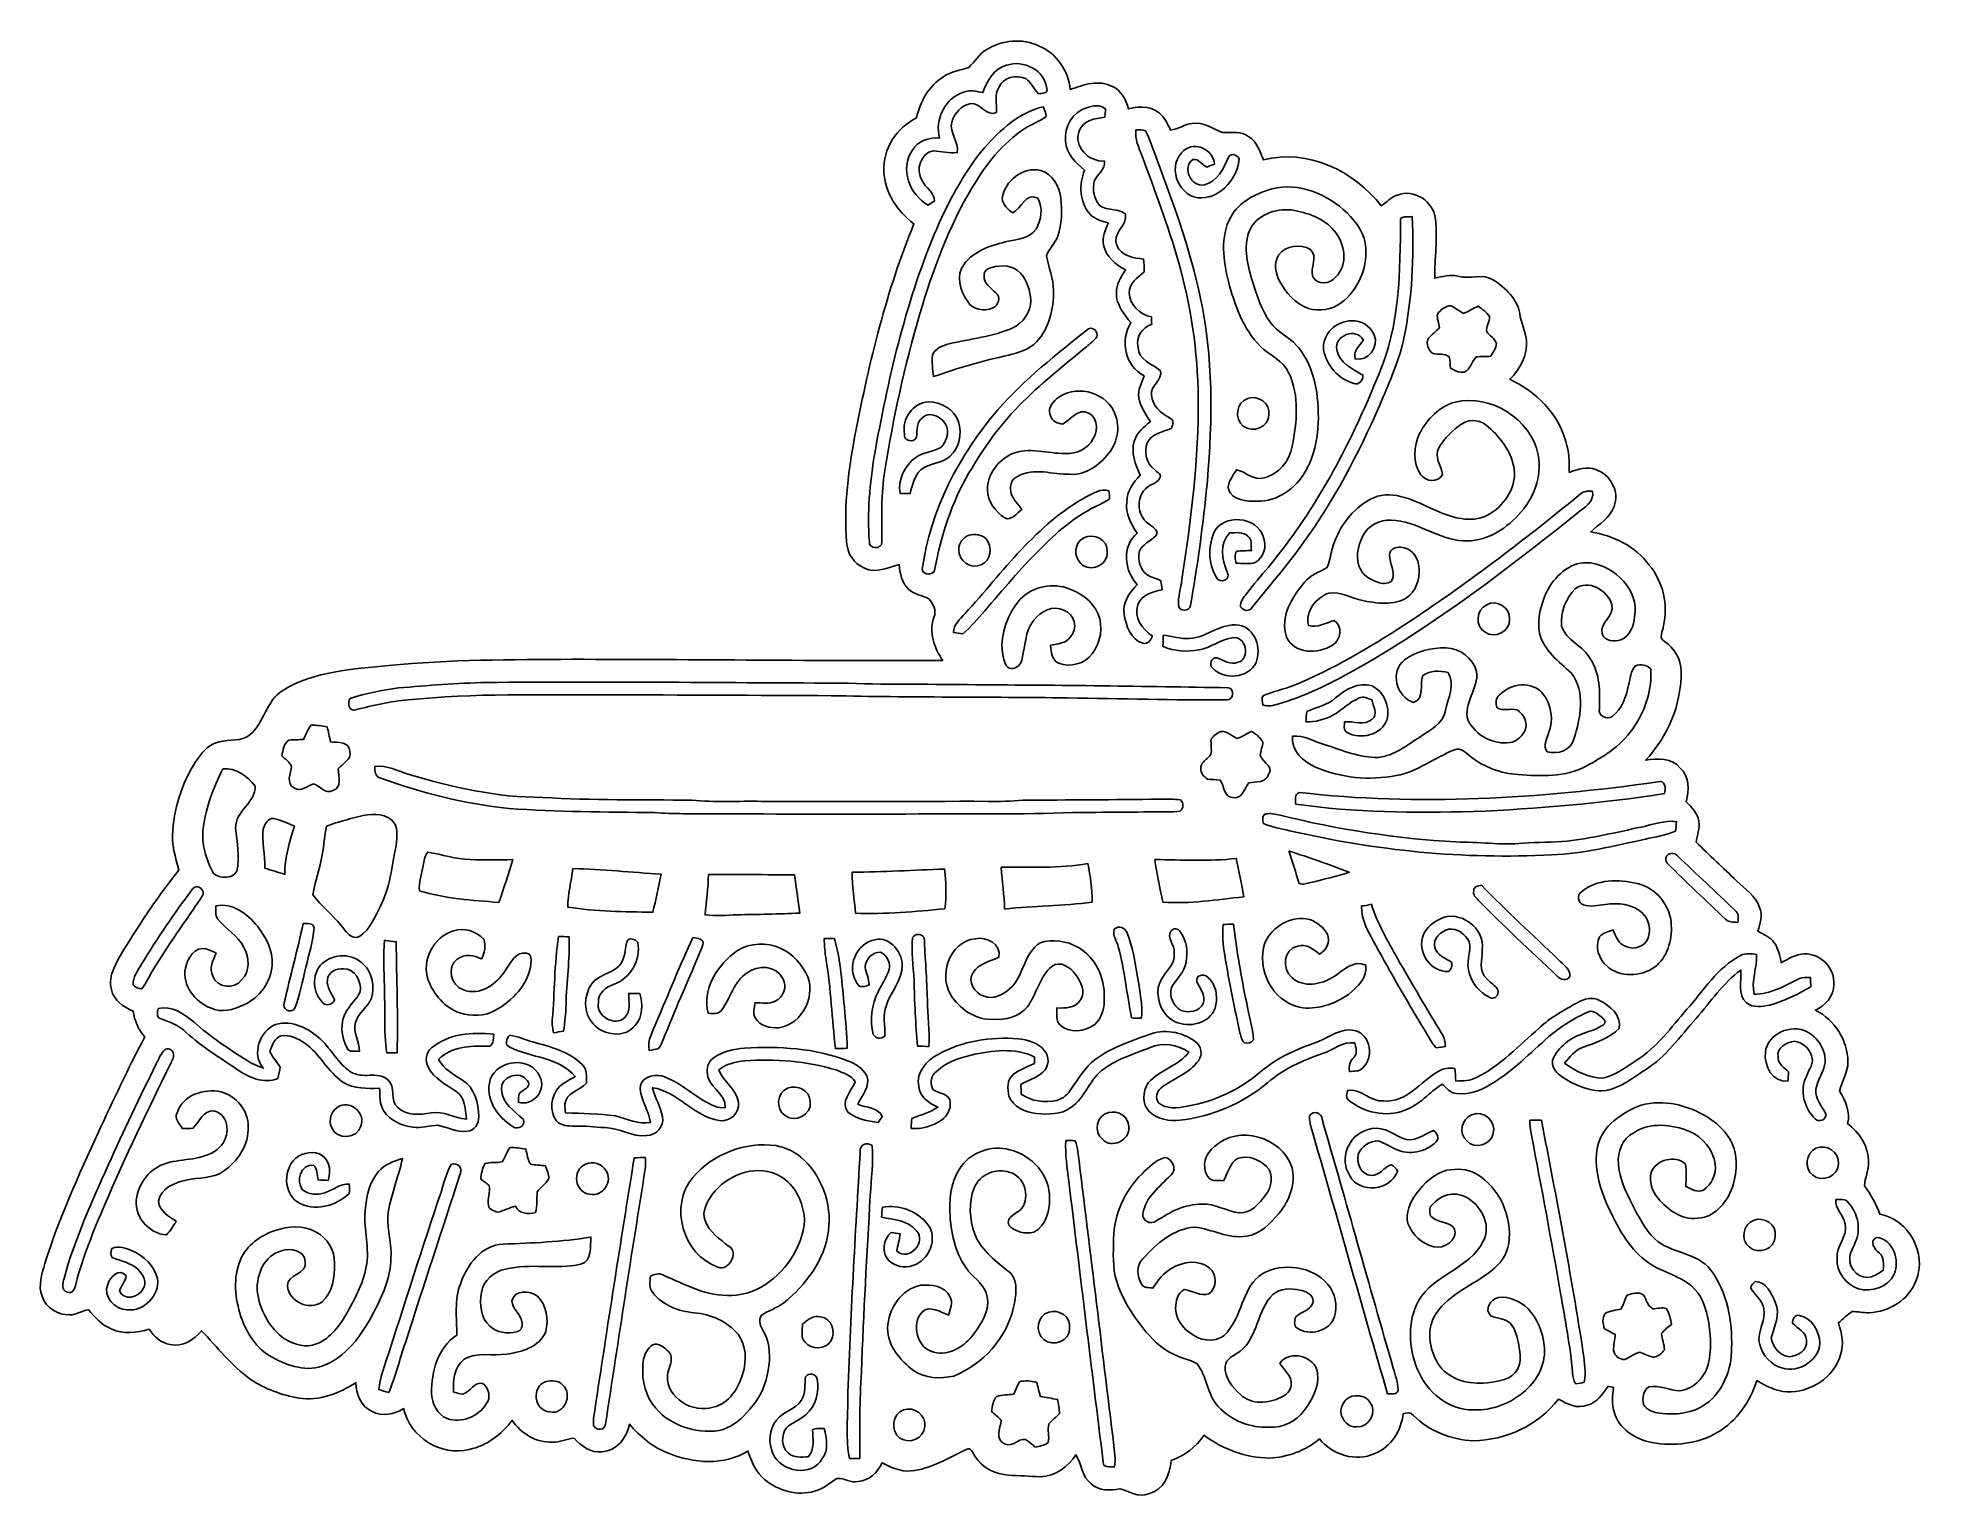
# Model space of a CAD drawing. Header units: centimetres. Extents: x -13.3 to 13.5, y -10.4 to 10.3.
import ezdxf

# ---------------------------------------------------------------- set-up
doc = ezdxf.new("R2010")
doc.units = ezdxf.units.CM
doc.header["$MEASUREMENT"] = 0
doc.layers.add('Camada 1', color=7, linetype='Continuous')

msp = doc.modelspace()

# ---------------------------------------------------------------- linework, layer by layer
at = {"layer": 'Camada 1', "color": 156}
for points, knots in [([(0.11535, 10.15188), (0.33725, 10.28981), (0.62759, 10.32262), (0.86535, 10.20515), (0.86535, 10.20515), (1.11371, 10.10355), (1.28093, 9.85273), (1.30703, 9.5892), (1.30703, 9.5892), (1.49647, 9.65552), (1.71484, 9.73596), (1.9057, 9.62977), (1.9057, 9.62977), (2.03658, 9.57685), (2.09444, 9.43927), (2.13077, 9.31298), (2.13077, 9.31298), (2.29551, 9.36059), (2.49731, 9.35389), (2.61479, 9.21103), (2.61479, 9.21103), (2.667, 9.15458), (2.69168, 9.08015), (2.72979, 9.01417), (2.72979, 9.01417), (2.83386, 9.02123), (2.9284, 9.10096), (3.03705, 9.10942), (3.03705, 9.10942), (3.19017, 9.12847), (3.32598, 9.04098), (3.45897, 8.97925), (3.45897, 8.97925), (3.58705, 8.97713), (3.73027, 9.00535), (3.83962, 8.91928), (3.83962, 8.91928), (3.96027, 8.85084), (3.98955, 8.70655), (4.04459, 8.59049), (4.04459, 8.59049), (4.66972, 8.75947), (5.3333, 8.43138), (5.7157, 7.9382), (5.7157, 7.9382), (5.79013, 7.99076), (5.85364, 8.06203), (5.94184, 8.09307), (5.94184, 8.09307), (6.17502, 8.18797), (6.46499, 8.00029), (6.48263, 7.75088), (6.48263, 7.75088), (6.51722, 7.47289), (6.46923, 7.19313), (6.47276, 6.91409), (6.47276, 6.91409), (6.58106, 6.93349), (6.69113, 6.97547), (6.8012, 6.94124), (6.8012, 6.94124), (6.96736, 6.89504), (7.15362, 6.98958), (7.30744, 6.88691), (7.30744, 6.88691), (7.47501, 6.77545), (7.64117, 6.62305), (7.67749, 6.41526), (7.67749, 6.41526), (7.69549, 6.28473), (7.75334, 6.16408), (7.7738, 6.03425), (7.7738, 6.03425), (7.78968, 5.82259), (7.68561, 5.62363), (7.53604, 5.4804), (7.53604, 5.4804), (7.90575, 5.31071), (8.22325, 4.99709), (8.3312, 4.59739), (8.3312, 4.59739), (8.37706, 4.45628), (8.38234, 4.30742), (8.38022, 4.16031), (8.38022, 4.16031), (8.49948, 4.20122), (8.63106, 4.25238), (8.75558, 4.19981), (8.75558, 4.19981), (8.96231, 4.13349), (9.0992, 3.88408), (9.01417, 3.67805), (9.01417, 3.67805), (8.96126, 3.51542), (8.80145, 3.4283), (8.68398, 3.31681), (8.68398, 3.31681), (9.0057, 3.26672), (9.31757, 3.1115), (9.51476, 2.84656), (9.51476, 2.84656), (9.70633, 2.60843), (9.78817, 2.28318), (9.71408, 1.98472), (9.71408, 1.98472), (9.70845, 1.91169), (9.6414, 1.80869), (9.73067, 1.76354), (9.73067, 1.76354), (9.86613, 1.66616), (9.96738, 1.51377), (9.96702, 1.34267), (9.96702, 1.34267), (9.9702, 0.87736), (9.78181, 0.41697), (9.46255, 0.08008), (9.46255, 0.08008), (9.63153, 0.10478), (9.83261, 0.11606), (9.95257, -0.03033), (9.95257, -0.03033), (10.09085, -0.1538), (10.07497, -0.34607), (10.03545, -0.5087), (10.03545, -0.5087), (10.11344, -0.58632), (10.19844, -0.67062), (10.21467, -0.78527), (10.21467, -0.78527), (10.23761, -0.88618), (10.18962, -0.98178), (10.17729, -1.07984), (10.17729, -1.07984), (10.36637, -1.26576), (10.5597, -1.44814), (10.75265, -1.63018), (10.75265, -1.63018), (10.87154, -1.74449), (11.01936, -1.8436), (11.07651, -2.00625), (11.07651, -2.00625), (11.12485, -2.11632), (11.08638, -2.23626), (11.05217, -2.34421), (11.05217, -2.34421), (11.13508, -2.38972), (11.23068, -2.42569), (11.28572, -2.50718), (11.28572, -2.50718), (11.34604, -2.59009), (11.3619, -2.69346), (11.38483, -2.79082), (11.38483, -2.79082), (11.48749, -2.73649), (11.59121, -2.66559), (11.71222, -2.66593), (11.71222, -2.66593), (11.94082, -2.65747), (12.1546, -2.87197), (12.12778, -3.10303), (12.12778, -3.10303), (12.13167, -3.26707), (12.00962, -3.39689), (11.86921, -3.46287), (11.86921, -3.46287), (12.14191, -3.60079), (12.32887, -3.89183), (12.33028, -4.1984), (12.33028, -4.1984), (12.32851, -4.34552), (12.24492, -4.47321), (12.21105, -4.61256), (12.21105, -4.61256), (12.29888, -4.75014), (12.36556, -4.90395), (12.32534, -5.07118), (12.32534, -5.07118), (12.49327, -5.19888), (12.62167, -5.39184), (12.62027, -5.60916), (12.62027, -5.60916), (12.6319, -5.72805), (12.56595, -5.83776), (12.56595, -5.95453), (12.56595, -5.95453), (12.65483, -6.07905), (12.7321, -6.21135), (12.78149, -6.3574), (12.78149, -6.3574), (13.19354, -6.42479), (13.45352, -6.9162), (13.29548, -7.2965), (13.29548, -7.2965), (13.19564, -7.56849), (12.91132, -7.74206), (12.62837, -7.75263), (12.62837, -7.75263), (12.54794, -7.75404), (12.46928, -7.73711), (12.38956, -7.73677), (12.38956, -7.73677), (12.31688, -7.77909), (12.26114, -7.84472), (12.19517, -7.89586), (12.19517, -7.89586), (12.24104, -8.04262), (12.28231, -8.20242), (12.22304, -8.35235), (12.22304, -8.35235), (12.13379, -8.67762), (11.793, -8.88787), (11.46493, -8.87482), (11.46493, -8.87482), (11.30935, -8.86388), (11.16717, -8.79369), (11.03665, -8.71395), (11.03665, -8.71395), (10.94598, -9.01664), (10.75195, -9.29181), (10.47679, -9.45198), (10.47679, -9.45198), (10.20056, -9.61214), (9.86437, -9.64917), (9.55357, -9.59343), (9.55357, -9.59343), (9.32003, -9.54863), (9.07873, -9.40293), (9.01734, -9.15916), (9.01734, -9.15916), (8.97502, -9.04521), (8.99617, -8.92527), (9.0064, -8.8085), (9.0064, -8.8085), (8.98666, -8.80604), (8.94785, -8.80145), (8.92844, -8.79934), (8.92844, -8.79934), (8.84836, -8.90376), (8.77464, -9.03111), (8.63599, -9.06356), (8.63599, -9.06356), (8.49383, -9.12035), (8.34777, -9.05121), (8.22783, -8.97643), (8.22783, -8.97643), (7.94385, -9.34685), (7.48276, -9.56132), (7.01957, -9.56839), (7.01957, -9.56839), (6.7056, -9.5525), (6.3948, -9.43186), (6.17007, -9.20891), (6.17007, -9.20891), (6.13409, -9.16235), (6.07694, -9.17256), (6.02755, -9.18279), (6.02755, -9.18279), (5.99756, -9.42304), (5.85645, -9.65588), (5.62609, -9.74865), (5.62609, -9.74865), (5.35233, -9.8739), (5.02425, -9.7677), (4.83799, -9.54158), (4.83799, -9.54158), (4.64149, -9.71196), (4.38679, -9.80086), (4.12891, -9.81428), (4.12891, -9.81428), (3.79448, -9.81109), (3.46957, -9.68869), (3.20286, -9.49006), (3.20286, -9.49006), (3.08715, -9.65376), (2.93158, -9.78605), (2.73719, -9.84603), (2.73719, -9.84603), (2.72062, -10.045), (2.63207, -10.27182), (2.41582, -10.3205), (2.41582, -10.3205), (2.27436, -10.38294), (2.14241, -10.28488), (2.01048, -10.24995), (2.01048, -10.24995), (1.87218, -10.27606), (1.71484, -10.28171), (1.60372, -10.17905), (1.60372, -10.17905), (1.46931, -10.08027), (1.46861, -9.89999), (1.38818, -9.76629), (1.38818, -9.76629), (1.27494, -9.93739), (1.09536, -10.07709), (0.88159, -10.07745), (0.88159, -10.07745), (0.73235, -10.07497), (0.58349, -10.06086), (0.4339, -10.05804), (0.4339, -10.05804), (0.24482, -10.04322), (0.05362, -9.95257), (-0.04444, -9.78464), (-0.04444, -9.78464), (-0.07761, -9.74689), (-0.10125, -9.64952), (-0.16791, -9.69256), (-0.16791, -9.69256), (-0.42298, -9.80756), (-0.6664, -9.97055), (-0.95179, -9.99666), (-0.95179, -9.99666), (-1.09748, -10.00901), (-1.23401, -9.94621), (-1.36065, -9.88306), (-1.36065, -9.88306), (-1.42558, -10.01713), (-1.54445, -10.13142), (-1.69827, -10.1473), (-1.69827, -10.1473), (-1.8034, -10.16881), (-1.89934, -10.09614), (-2.0013, -10.10214), (-2.0013, -10.10214), (-2.10255, -10.16881), (-2.19533, -10.25455), (-2.31668, -10.28312), (-2.31668, -10.28312), (-2.56151, -10.35473), (-2.8342, -10.2803), (-3.02718, -10.11836), (-3.02718, -10.11836), (-3.14783, -10.01323), (-3.21592, -9.86367), (-3.26248, -9.71373), (-3.26248, -9.71373), (-3.59974, -9.92575), (-4.03014, -9.88942), (-4.38643, -9.74653), (-4.38643, -9.74653), (-4.60621, -9.66294), (-4.79178, -9.51052), (-4.94171, -9.33167), (-4.94171, -9.33167), (-4.97451, -9.52675), (-5.11915, -9.71196), (-5.32799, -9.72431), (-5.32799, -9.72431), (-5.49063, -9.74936), (-5.62044, -9.63753), (-5.72698, -9.5324), (-5.72698, -9.5324), (-5.83106, -9.5391), (-5.92771, -9.58919), (-6.0325, -9.58919), (-6.0325, -9.58919), (-6.26109, -9.5966), (-6.47805, -9.46572), (-6.60223, -9.27805), (-6.60223, -9.27805), (-6.75745, -9.4742), (-6.96029, -9.64459), (-7.21359, -9.6901), (-7.21359, -9.6901), (-7.61505, -9.79628), (-8.05179, -9.51442), (-8.14282, -9.11294), (-8.14282, -9.11294), (-8.27511, -9.19621), (-8.44655, -9.22901), (-8.58978, -9.15317), (-8.58978, -9.15317), (-8.74747, -9.08473), (-8.81486, -8.90658), (-8.81803, -8.74501), (-8.81803, -8.74501), (-9.05615, -8.89599), (-9.33873, -9.00677), (-9.62483, -8.96549), (-9.62483, -8.96549), (-9.86966, -8.92104), (-10.1092, -8.8332), (-10.31733, -8.69562), (-10.31733, -8.69562), (-10.58121, -8.50299), (-10.7837, -8.24301), (-11.00737, -8.00805), (-11.00737, -8.00805), (-11.11285, -8.13893), (-11.27583, -8.24194), (-11.45046, -8.20278), (-11.45046, -8.20278), (-11.58134, -8.1862), (-11.68047, -8.09096), (-11.74891, -7.98476), (-11.74891, -7.98476), (-11.92247, -8.04016), (-12.11721, -8.06414), (-12.28689, -7.9823), (-12.28689, -7.9823), (-12.42271, -7.93043), (-12.51797, -7.81861), (-12.60722, -7.70995), (-12.60722, -7.70995), (-12.69858, -7.72583), (-12.78078, -7.78121), (-12.87568, -7.78403), (-12.87568, -7.78403), (-13.04219, -7.78615), (-13.21576, -7.68419), (-13.2662, -7.52016), (-13.2662, -7.52016), (-13.32759, -7.3674), (-13.26727, -7.20514), (-13.2281, -7.05555), (-13.2281, -7.05555), (-13.02843, -6.41772), (-12.75009, -5.80813), (-12.47281, -5.201), (-12.47281, -5.201), (-12.25796, -4.74591), (-12.04665, -4.28871), (-11.811, -3.84352), (-11.811, -3.84352), (-11.90201, -3.73979), (-11.95704, -3.61244), (-11.97468, -3.47591), (-11.97468, -3.47591), (-12.11298, -3.42229), (-12.25303, -3.32598), (-12.2823, -3.17041), (-12.2823, -3.17041), (-12.34158, -2.96298), (-12.20011, -2.77566), (-12.10662, -2.60314), (-12.10662, -2.60314), (-11.86321, -2.21755), (-11.61556, -1.83161), (-11.32699, -1.47813), (-11.32699, -1.47813), (-11.3792, -1.2954), (-11.43212, -1.10808), (-11.41518, -0.91581), (-11.41518, -0.91581), (-11.38449, -0.54856), (-11.26313, -0.18732), (-11.05182, 0.11535), (-11.05182, 0.11535), (-10.97808, 0.21554), (-10.88495, 0.31679), (-10.75654, 0.33901), (-10.75654, 0.33901), (-10.61297, 0.38028), (-10.44328, 0.3383), (-10.3198, 0.43992), (-10.3198, 0.43992), (-10.11625, 0.61277), (-10.0912, 0.92499), (-9.8552, 1.06997), (-9.8552, 1.06997), (-9.40576, 1.34549), (-8.86106, 1.36983), (-8.35025, 1.42416), (-8.35025, 1.42416), (-7.48629, 1.50847), (-6.61775, 1.50495), (-5.75027, 1.51058), (-5.75027, 1.51058), (-4.00015, 1.51129), (-2.24966, 1.48519), (-0.49954, 1.49542), (-0.49954, 1.49542), (-0.62371, 1.67004), (-0.6999, 1.89442), (-0.62688, 2.10572), (-0.62688, 2.10572), (-0.58278, 2.20239), (-0.63887, 2.29517), (-0.69814, 2.3696), (-0.69814, 2.3696), (-0.79304, 2.41687), (-0.9084, 2.42887), (-0.98602, 2.50754), (-0.98602, 2.50754), (-1.08091, 2.59644), (-1.1063, 2.72979), (-1.12041, 2.85291), (-1.12041, 2.85291), (-1.27916, 2.81834), (-1.44885, 2.72238), (-1.60867, 2.80212), (-1.60867, 2.80212), (-1.75894, 2.86349), (-1.86055, 3.01554), (-1.86302, 3.17746), (-1.86302, 3.17746), (-1.90465, 3.69569), (-1.83515, 4.2171), (-1.73601, 4.72546), (-1.73601, 4.72546), (-1.54235, 5.73193), (-1.2975, 6.73417), (-0.9091, 7.68526), (-0.9091, 7.68526), (-1.14406, 7.86236), (-1.32644, 8.13011), (-1.33385, 8.43174), (-1.33385, 8.43174), (-1.35183, 8.74818), (-1.15359, 9.04945), (-0.87207, 9.18598), (-0.87207, 9.18598), (-0.82303, 9.4181), (-0.69673, 9.64177), (-0.49176, 9.76947), (-0.49176, 9.76947), (-0.38417, 9.84426), (-0.25223, 9.86296), (-0.12982, 9.90105), (-0.12982, 9.90105), (-0.04867, 9.98502), (0.01517, 10.08803), (0.11535, 10.15188)], [0, 0, 0, 0, 0.00757576, 0.00757576, 0.00757576, 0.00757576, 0.01515152, 0.01515152, 0.01515152, 0.01515152, 0.02272727, 0.02272727, 0.02272727, 0.02272727, 0.03030303, 0.03030303, 0.03030303, 0.03030303, 0.03787879, 0.03787879, 0.03787879, 0.03787879, 0.04545455, 0.04545455, 0.04545455, 0.04545455, 0.0530303, 0.0530303, 0.0530303, 0.0530303, 0.06060606, 0.06060606, 0.06060606, 0.06060606, 0.06818182, 0.06818182, 0.06818182, 0.06818182, 0.07575758, 0.07575758, 0.07575758, 0.07575758, 0.08333333, 0.08333333, 0.08333333, 0.08333333, 0.09090909, 0.09090909, 0.09090909, 0.09090909, 0.09848485, 0.09848485, 0.09848485, 0.09848485, 0.10606061, 0.10606061, 0.10606061, 0.10606061, 0.11363636, 0.11363636, 0.11363636, 0.11363636, 0.12121212, 0.12121212, 0.12121212, 0.12121212, 0.12878788, 0.12878788, 0.12878788, 0.12878788, 0.13636364, 0.13636364, 0.13636364, 0.13636364, 0.14393939, 0.14393939, 0.14393939, 0.14393939, 0.15151515, 0.15151515, 0.15151515, 0.15151515, 0.15909091, 0.15909091, 0.15909091, 0.15909091, 0.16666667, 0.16666667, 0.16666667, 0.16666667, 0.17424242, 0.17424242, 0.17424242, 0.17424242, 0.18181818, 0.18181818, 0.18181818, 0.18181818, 0.18939394, 0.18939394, 0.18939394, 0.18939394, 0.1969697, 0.1969697, 0.1969697, 0.1969697, 0.20454545, 0.20454545, 0.20454545, 0.20454545, 0.21212121, 0.21212121, 0.21212121, 0.21212121, 0.21969697, 0.21969697, 0.21969697, 0.21969697, 0.22727273, 0.22727273, 0.22727273, 0.22727273, 0.23484848, 0.23484848, 0.23484848, 0.23484848, 0.24242424, 0.24242424, 0.24242424, 0.24242424, 0.25, 0.25, 0.25, 0.25, 0.25757576, 0.25757576, 0.25757576, 0.25757576, 0.26515152, 0.26515152, 0.26515152, 0.26515152, 0.27272727, 0.27272727, 0.27272727, 0.27272727, 0.28030303, 0.28030303, 0.28030303, 0.28030303, 0.28787879, 0.28787879, 0.28787879, 0.28787879, 0.29545455, 0.29545455, 0.29545455, 0.29545455, 0.3030303, 0.3030303, 0.3030303, 0.3030303, 0.31060606, 0.31060606, 0.31060606, 0.31060606, 0.31818182, 0.31818182, 0.31818182, 0.31818182, 0.32575758, 0.32575758, 0.32575758, 0.32575758, 0.33333333, 0.33333333, 0.33333333, 0.33333333, 0.34090909, 0.34090909, 0.34090909, 0.34090909, 0.34848485, 0.34848485, 0.34848485, 0.34848485, 0.35606061, 0.35606061, 0.35606061, 0.35606061, 0.36363636, 0.36363636, 0.36363636, 0.36363636, 0.37121212, 0.37121212, 0.37121212, 0.37121212, 0.37878788, 0.37878788, 0.37878788, 0.37878788, 0.38636364, 0.38636364, 0.38636364, 0.38636364, 0.39393939, 0.39393939, 0.39393939, 0.39393939, 0.40151515, 0.40151515, 0.40151515, 0.40151515, 0.40909091, 0.40909091, 0.40909091, 0.40909091, 0.41666667, 0.41666667, 0.41666667, 0.41666667, 0.42424242, 0.42424242, 0.42424242, 0.42424242, 0.43181818, 0.43181818, 0.43181818, 0.43181818, 0.43939394, 0.43939394, 0.43939394, 0.43939394, 0.4469697, 0.4469697, 0.4469697, 0.4469697, 0.45454545, 0.45454545, 0.45454545, 0.45454545, 0.46212121, 0.46212121, 0.46212121, 0.46212121, 0.46969697, 0.46969697, 0.46969697, 0.46969697, 0.47727273, 0.47727273, 0.47727273, 0.47727273, 0.48484848, 0.48484848, 0.48484848, 0.48484848, 0.49242424, 0.49242424, 0.49242424, 0.49242424, 0.5, 0.5, 0.5, 0.5, 0.50757576, 0.50757576, 0.50757576, 0.50757576, 0.51515152, 0.51515152, 0.51515152, 0.51515152, 0.52272727, 0.52272727, 0.52272727, 0.52272727, 0.53030303, 0.53030303, 0.53030303, 0.53030303, 0.53787879, 0.53787879, 0.53787879, 0.53787879, 0.54545455, 0.54545455, 0.54545455, 0.54545455, 0.5530303, 0.5530303, 0.5530303, 0.5530303, 0.56060606, 0.56060606, 0.56060606, 0.56060606, 0.56818182, 0.56818182, 0.56818182, 0.56818182, 0.57575758, 0.57575758, 0.57575758, 0.57575758, 0.58333333, 0.58333333, 0.58333333, 0.58333333, 0.59090909, 0.59090909, 0.59090909, 0.59090909, 0.59848485, 0.59848485, 0.59848485, 0.59848485, 0.60606061, 0.60606061, 0.60606061, 0.60606061, 0.61363636, 0.61363636, 0.61363636, 0.61363636, 0.62121212, 0.62121212, 0.62121212, 0.62121212, 0.62878788, 0.62878788, 0.62878788, 0.62878788, 0.63636364, 0.63636364, 0.63636364, 0.63636364, 0.64393939, 0.64393939, 0.64393939, 0.64393939, 0.65151515, 0.65151515, 0.65151515, 0.65151515, 0.65909091, 0.65909091, 0.65909091, 0.65909091, 0.66666667, 0.66666667, 0.66666667, 0.66666667, 0.67424242, 0.67424242, 0.67424242, 0.67424242, 0.68181818, 0.68181818, 0.68181818, 0.68181818, 0.68939394, 0.68939394, 0.68939394, 0.68939394, 0.6969697, 0.6969697, 0.6969697, 0.6969697, 0.70454545, 0.70454545, 0.70454545, 0.70454545, 0.71212121, 0.71212121, 0.71212121, 0.71212121, 0.71969697, 0.71969697, 0.71969697, 0.71969697, 0.72727273, 0.72727273, 0.72727273, 0.72727273, 0.73484848, 0.73484848, 0.73484848, 0.73484848, 0.74242424, 0.74242424, 0.74242424, 0.74242424, 0.75, 0.75, 0.75, 0.75, 0.75757576, 0.75757576, 0.75757576, 0.75757576, 0.76515152, 0.76515152, 0.76515152, 0.76515152, 0.77272727, 0.77272727, 0.77272727, 0.77272727, 0.78030303, 0.78030303, 0.78030303, 0.78030303, 0.78787879, 0.78787879, 0.78787879, 0.78787879, 0.79545455, 0.79545455, 0.79545455, 0.79545455, 0.8030303, 0.8030303, 0.8030303, 0.8030303, 0.81060606, 0.81060606, 0.81060606, 0.81060606, 0.81818182, 0.81818182, 0.81818182, 0.81818182, 0.82575758, 0.82575758, 0.82575758, 0.82575758, 0.83333333, 0.83333333, 0.83333333, 0.83333333, 0.84090909, 0.84090909, 0.84090909, 0.84090909, 0.84848485, 0.84848485, 0.84848485, 0.84848485, 0.85606061, 0.85606061, 0.85606061, 0.85606061, 0.86363636, 0.86363636, 0.86363636, 0.86363636, 0.87121212, 0.87121212, 0.87121212, 0.87121212, 0.87878788, 0.87878788, 0.87878788, 0.87878788, 0.88636364, 0.88636364, 0.88636364, 0.88636364, 0.89393939, 0.89393939, 0.89393939, 0.89393939, 0.90151515, 0.90151515, 0.90151515, 0.90151515, 0.90909091, 0.90909091, 0.90909091, 0.90909091, 0.91666667, 0.91666667, 0.91666667, 0.91666667, 0.92424242, 0.92424242, 0.92424242, 0.92424242, 0.93181818, 0.93181818, 0.93181818, 0.93181818, 0.93939394, 0.93939394, 0.93939394, 0.93939394, 0.9469697, 0.9469697, 0.9469697, 0.9469697, 0.95454545, 0.95454545, 0.95454545, 0.95454545, 0.96212121, 0.96212121, 0.96212121, 0.96212121, 0.96969697, 0.96969697, 0.96969697, 0.96969697, 0.97727273, 0.97727273, 0.97727273, 0.97727273, 0.98484848, 0.98484848, 0.98484848, 0.98484848, 1, 1, 1, 1]), ([(0.40428, 9.93281), (0.40428, 9.93281), (0.40428, 9.93281), (0.40428, 9.93281), (0.40428, 9.93281), (0.22401, 9.88659), (0.12381, 9.71056), (0.06984, 9.5458), (0.06984, 9.5458), (-0.0208, 9.56063), (-0.11606, 9.5892), (-0.20496, 9.55181), (-0.20496, 9.55181), (-0.46848, 9.46961), (-0.61806, 9.16234), (-0.54468, 8.90058), (-0.54468, 8.90058), (-0.6932, 8.91292), (-0.8516, 8.86248), (-0.93098, 8.72912), (-0.93098, 8.72912), (-1.11831, 8.47195), (-0.96943, 8.09059), (-0.7066, 7.9509), (-0.7066, 7.9509), (-0.68438, 7.96536), (-0.64028, 7.99394), (-0.61841, 8.0084), (-0.61841, 8.0084), (-0.6163, 8.13258), (-0.74965, 8.19714), (-0.79516, 8.30403), (-0.79516, 8.30403), (-0.88935, 8.44973), (-0.81421, 8.68856), (-0.635, 8.71995), (-0.635, 8.71995), (-0.5221, 8.70795), (-0.40922, 8.68397), (-0.29457, 8.69597), (-0.29457, 8.69597), (-0.27057, 8.84943), (-0.41239, 8.97501), (-0.37182, 9.12706), (-0.37182, 9.12706), (-0.33867, 9.25442), (-0.23566, 9.3673), (-0.10337, 9.39235), (-0.10337, 9.39235), (0.03527, 9.40329), (0.11499, 9.1962), (0.26105, 9.26465), (0.26105, 9.26465), (0.27305, 9.38283), (0.22401, 9.51194), (0.29598, 9.61883), (0.29598, 9.61883), (0.35312, 9.76595), (0.54256, 9.80298), (0.67522, 9.74301), (0.67522, 9.74301), (0.75352, 9.68903), (0.79128, 9.59696), (0.85548, 9.52923), (0.85548, 9.52923), (0.90664, 9.53698), (0.99447, 9.525), (0.97472, 9.60402), (0.97472, 9.60402), (0.95108, 9.86013), (0.63712, 10.01853), (0.40428, 9.93281)], [0, 0, 0, 0, 0.05263158, 0.05263158, 0.05263158, 0.05263158, 0.10526316, 0.10526316, 0.10526316, 0.10526316, 0.15789474, 0.15789474, 0.15789474, 0.15789474, 0.21052632, 0.21052632, 0.21052632, 0.21052632, 0.26315789, 0.26315789, 0.26315789, 0.26315789, 0.31578947, 0.31578947, 0.31578947, 0.31578947, 0.36842105, 0.36842105, 0.36842105, 0.36842105, 0.42105263, 0.42105263, 0.42105263, 0.42105263, 0.47368421, 0.47368421, 0.47368421, 0.47368421, 0.52631579, 0.52631579, 0.52631579, 0.52631579, 0.57894737, 0.57894737, 0.57894737, 0.57894737, 0.63157895, 0.63157895, 0.63157895, 0.63157895, 0.68421053, 0.68421053, 0.68421053, 0.68421053, 0.73684211, 0.73684211, 0.73684211, 0.73684211, 0.78947368, 0.78947368, 0.78947368, 0.78947368, 0.84210526, 0.84210526, 0.84210526, 0.84210526, 0.89473684, 0.89473684, 0.89473684, 0.89473684, 1, 1, 1, 1]), ([(1.53599, 9.33061), (1.53599, 9.33061), (1.53599, 9.33061), (1.53599, 9.33061), (1.53599, 9.33061), (1.33914, 9.27029), (1.21849, 9.05615), (1.24071, 8.85578), (1.24071, 8.85578), (1.24178, 8.67762), (1.38711, 8.55345), (1.50953, 8.44444), (1.50953, 8.44444), (1.4298, 8.24476), (1.4344, 7.99535), (1.58396, 7.82849), (1.58396, 7.82849), (1.64818, 7.747), (1.75401, 7.72512), (1.8482, 7.69796), (1.8482, 7.69796), (1.80162, 7.59989), (1.75612, 7.4937), (1.7794, 7.38222), (1.7794, 7.38222), (1.81222, 7.21888), (1.95121, 7.10706), (2.09091, 7.03226), (2.09091, 7.03226), (2.02742, 6.93208), (1.95615, 6.82625), (1.96003, 6.70243), (1.96003, 6.70243), (1.95932, 6.53873), (2.06728, 6.40432), (2.16746, 6.28543), (2.16746, 6.28543), (2.00766, 6.03673), (2.08173, 5.66313), (2.35654, 5.52944), (2.35654, 5.52944), (2.31668, 5.43102), (2.26094, 5.33011), (2.27858, 5.22004), (2.27858, 5.22004), (2.29941, 5.0934), (2.37525, 4.98544), (2.44298, 4.87927), (2.44298, 4.87927), (2.34702, 4.8073), (2.25071, 4.72369), (2.21402, 4.60445), (2.21402, 4.60445), (2.1657, 4.43971), (2.22603, 4.26966), (2.29941, 4.12255), (2.29941, 4.12255), (2.20345, 4.01601), (2.10467, 3.89325), (2.10889, 3.7412), (2.10889, 3.7412), (2.0895, 3.57716), (2.16605, 3.42759), (2.25636, 3.29706), (2.25636, 3.29706), (2.03059, 3.11538), (2.07222, 2.76577), (2.25636, 2.56998), (2.25636, 2.56998), (2.14948, 2.4585), (2.04045, 2.31668), (2.07081, 2.15159), (2.07081, 2.15159), (2.09797, 1.99178), (2.15971, 1.78647), (2.33749, 1.7413), (2.33749, 1.7413), (2.41053, 1.71944), (2.4518, 1.78505), (2.46979, 1.84431), (2.46979, 1.84431), (2.32409, 1.9364), (2.2052, 2.10679), (2.26694, 2.28423), (2.26694, 2.28423), (2.31386, 2.43063), (2.47896, 2.46345), (2.60843, 2.49695), (2.60843, 2.49695), (2.60032, 2.53929), (2.59785, 2.58234), (2.59221, 2.62466), (2.59221, 2.62466), (2.5273, 2.65782), (2.45497, 2.67441), (2.39218, 2.7118), (2.39218, 2.7118), (2.29622, 2.78448), (2.26554, 2.91818), (2.28318, 3.03283), (2.28318, 3.03283), (2.32516, 3.14254), (2.4451, 3.18628), (2.52306, 3.26531), (2.52306, 3.26531), (2.56821, 3.35033), (2.46133, 3.39124), (2.41123, 3.43712), (2.41123, 3.43712), (2.24508, 3.54894), (2.23697, 3.83151), (2.39959, 3.9497), (2.39959, 3.9497), (2.45638, 4.0012), (2.55869, 4.01143), (2.58022, 4.09434), (2.58022, 4.09434), (2.60385, 4.14406), (2.52623, 4.16453), (2.50367, 4.19876), (2.50367, 4.19876), (2.3869, 4.28096), (2.35196, 4.44994), (2.39676, 4.57975), (2.39676, 4.57975), (2.46274, 4.71099), (2.6162, 4.73039), (2.73685, 4.78437), (2.73685, 4.78437), (2.77001, 4.83446), (2.77883, 4.90395), (2.71392, 4.93289), (2.71392, 4.93289), (2.58938, 5.00167), (2.47227, 5.1068), (2.45745, 5.25744), (2.45745, 5.25744), (2.4391, 5.39043), (2.62078, 5.47475), (2.58726, 5.6021), (2.58726, 5.6021), (2.47049, 5.70018), (2.27047, 5.75062), (2.26942, 5.93478), (2.26942, 5.93478), (2.22919, 6.08471), (2.32516, 6.20959), (2.46097, 6.26004), (2.46097, 6.26004), (2.45991, 6.29567), (2.45886, 6.33095), (2.45816, 6.36656), (2.45816, 6.36656), (2.28952, 6.39444), (2.1537, 6.5352), (2.14066, 6.7063), (2.14066, 6.7063), (2.13959, 6.84281), (2.26554, 6.91973), (2.35303, 7.00298), (2.35303, 7.00298), (2.36078, 7.06402), (2.35126, 7.1254), (2.34667, 7.18609), (2.34667, 7.18609), (2.20274, 7.19842), (2.02812, 7.22558), (1.96885, 7.37975), (1.96885, 7.37975), (1.88595, 7.54732), (2.12619, 7.66302), (2.08879, 7.82214), (2.08879, 7.82214), (1.97379, 7.92797), (1.75648, 7.84189), (1.68451, 7.99958), (1.68451, 7.99958), (1.63371, 8.08601), (1.6256, 8.19185), (1.64641, 8.28851), (1.64641, 8.28851), (1.68733, 8.39011), (1.8101, 8.4529), (1.79105, 8.57566), (1.79105, 8.57566), (1.5702, 8.55839), (1.34725, 8.7831), (1.4344, 9.00465), (1.4344, 9.00465), (1.49294, 9.15281), (1.65664, 9.17998), (1.79599, 9.19585), (1.79599, 9.19585), (1.80092, 9.23395), (1.80445, 9.2724), (1.80693, 9.31086), (1.80693, 9.31086), (1.7346, 9.38776), (1.62348, 9.35848), (1.53599, 9.33061)], [0, 0, 0, 0, 0.01960784, 0.01960784, 0.01960784, 0.01960784, 0.03921569, 0.03921569, 0.03921569, 0.03921569, 0.05882353, 0.05882353, 0.05882353, 0.05882353, 0.07843137, 0.07843137, 0.07843137, 0.07843137, 0.09803922, 0.09803922, 0.09803922, 0.09803922, 0.11764706, 0.11764706, 0.11764706, 0.11764706, 0.1372549, 0.1372549, 0.1372549, 0.1372549, 0.15686275, 0.15686275, 0.15686275, 0.15686275, 0.17647059, 0.17647059, 0.17647059, 0.17647059, 0.19607843, 0.19607843, 0.19607843, 0.19607843, 0.21568627, 0.21568627, 0.21568627, 0.21568627, 0.23529412, 0.23529412, 0.23529412, 0.23529412, 0.25490196, 0.25490196, 0.25490196, 0.25490196, 0.2745098, 0.2745098, 0.2745098, 0.2745098, 0.29411765, 0.29411765, 0.29411765, 0.29411765, 0.31372549, 0.31372549, 0.31372549, 0.31372549, 0.33333333, 0.33333333, 0.33333333, 0.33333333, 0.35294118, 0.35294118, 0.35294118, 0.35294118, 0.37254902, 0.37254902, 0.37254902, 0.37254902, 0.39215686, 0.39215686, 0.39215686, 0.39215686, 0.41176471, 0.41176471, 0.41176471, 0.41176471, 0.43137255, 0.43137255, 0.43137255, 0.43137255, 0.45098039, 0.45098039, 0.45098039, 0.45098039, 0.47058824, 0.47058824, 0.47058824, 0.47058824, 0.49019608, 0.49019608, 0.49019608, 0.49019608, 0.50980392, 0.50980392, 0.50980392, 0.50980392, 0.52941176, 0.52941176, 0.52941176, 0.52941176, 0.54901961, 0.54901961, 0.54901961, 0.54901961, 0.56862745, 0.56862745, 0.56862745, 0.56862745, 0.58823529, 0.58823529, 0.58823529, 0.58823529, 0.60784314, 0.60784314, 0.60784314, 0.60784314, 0.62745098, 0.62745098, 0.62745098, 0.62745098, 0.64705882, 0.64705882, 0.64705882, 0.64705882, 0.66666667, 0.66666667, 0.66666667, 0.66666667, 0.68627451, 0.68627451, 0.68627451, 0.68627451, 0.70588235, 0.70588235, 0.70588235, 0.70588235, 0.7254902, 0.7254902, 0.7254902, 0.7254902, 0.74509804, 0.74509804, 0.74509804, 0.74509804, 0.76470588, 0.76470588, 0.76470588, 0.76470588, 0.78431373, 0.78431373, 0.78431373, 0.78431373, 0.80392157, 0.80392157, 0.80392157, 0.80392157, 0.82352941, 0.82352941, 0.82352941, 0.82352941, 0.84313725, 0.84313725, 0.84313725, 0.84313725, 0.8627451, 0.8627451, 0.8627451, 0.8627451, 0.88235294, 0.88235294, 0.88235294, 0.88235294, 0.90196078, 0.90196078, 0.90196078, 0.90196078, 0.92156863, 0.92156863, 0.92156863, 0.92156863, 0.94117647, 0.94117647, 0.94117647, 0.94117647, 0.96078431, 0.96078431, 0.96078431, 0.96078431, 1, 1, 1, 1]), ([(0.09031, 8.76405), (0.09031, 8.76405), (0.09031, 8.76405), (0.09031, 8.76405), (0.09031, 8.76405), (-0.21342, 8.39716), (-0.43497, 7.9703), (-0.62052, 7.53392), (-0.62052, 7.53392), (-1.03823, 6.53413), (-1.27565, 5.47088), (-1.46931, 4.40831), (-1.46931, 4.40831), (-1.53353, 4.00368), (-1.57339, 3.59163), (-1.54057, 3.18206), (-1.54057, 3.18206), (-1.55575, 3.06846), (-1.35854, 3.06387), (-1.36277, 3.17429), (-1.36277, 3.17429), (-1.3656, 3.51296), (-1.37829, 3.85409), (-1.32009, 4.18923), (-1.32009, 4.18923), (-1.20332, 4.93394), (-1.03928, 5.6716), (-0.82973, 6.3955), (-0.82973, 6.3955), (-0.64381, 7.01957), (-0.41909, 7.63763), (-0.08502, 8.1989), (-0.08502, 8.1989), (0.11007, 8.51958), (0.34361, 8.83073), (0.66321, 9.03639), (0.66321, 9.03639), (0.76059, 9.10025), (0.87383, 9.13694), (0.96697, 9.2075), (0.96697, 9.2075), (0.96202, 9.25617), (0.94226, 9.30133), (0.92321, 9.34578), (0.92321, 9.34578), (0.5842, 9.26358), (0.31574, 9.01805), (0.09031, 8.76405)], [0, 0, 0, 0, 0.07692308, 0.07692308, 0.07692308, 0.07692308, 0.15384615, 0.15384615, 0.15384615, 0.15384615, 0.23076923, 0.23076923, 0.23076923, 0.23076923, 0.30769231, 0.30769231, 0.30769231, 0.30769231, 0.38461538, 0.38461538, 0.38461538, 0.38461538, 0.46153846, 0.46153846, 0.46153846, 0.46153846, 0.53846154, 0.53846154, 0.53846154, 0.53846154, 0.61538462, 0.61538462, 0.61538462, 0.61538462, 0.69230769, 0.69230769, 0.69230769, 0.69230769, 0.76923077, 0.76923077, 0.76923077, 0.76923077, 0.84615385, 0.84615385, 0.84615385, 0.84615385, 1, 1, 1, 1]), ([(2.23838, 9.0177), (2.23838, 9.0177), (2.23838, 9.0177), (2.23838, 9.0177), (2.23838, 9.0177), (2.2165, 8.88576), (2.28106, 8.76546), (2.3255, 8.64588), (2.3255, 8.64588), (2.50754, 8.15022), (2.69733, 7.65632), (2.8402, 7.14728), (2.8402, 7.14728), (3.02083, 6.5218), (3.11467, 5.87199), (3.11996, 5.22111), (3.11996, 5.22111), (3.12914, 4.35573), (3.0219, 3.49425), (2.88924, 2.64054), (2.88924, 2.64054), (2.87443, 2.51812), (2.83527, 2.39747), (2.83915, 2.27329), (2.83915, 2.27329), (2.85537, 2.18298), (2.99755, 2.18334), (3.00989, 2.27646), (3.00989, 2.27646), (3.10761, 2.8074), (3.17712, 3.34362), (3.23497, 3.8802), (3.23497, 3.8802), (3.31857, 4.74802), (3.34327, 5.63138), (3.17994, 6.49216), (3.17994, 6.49216), (3.04623, 7.21747), (2.79188, 7.91316), (2.53434, 8.60212), (2.53434, 8.60212), (2.4825, 8.73653), (2.44333, 8.87694), (2.37348, 9.00359), (2.37348, 9.00359), (2.33186, 9.02476), (2.28282, 9.01347), (2.23838, 9.0177)], [0, 0, 0, 0, 0.07692308, 0.07692308, 0.07692308, 0.07692308, 0.15384615, 0.15384615, 0.15384615, 0.15384615, 0.23076923, 0.23076923, 0.23076923, 0.23076923, 0.30769231, 0.30769231, 0.30769231, 0.30769231, 0.38461538, 0.38461538, 0.38461538, 0.38461538, 0.46153846, 0.46153846, 0.46153846, 0.46153846, 0.53846154, 0.53846154, 0.53846154, 0.53846154, 0.61538462, 0.61538462, 0.61538462, 0.61538462, 0.69230769, 0.69230769, 0.69230769, 0.69230769, 0.76923077, 0.76923077, 0.76923077, 0.76923077, 0.84615385, 0.84615385, 0.84615385, 0.84615385, 1, 1, 1, 1]), ([(2.91782, 8.72348), (2.91782, 8.72348), (2.91782, 8.72348), (2.91782, 8.72348), (2.91782, 8.72348), (2.67616, 8.53087), (2.81834, 8.09941), (3.11326, 8.05532), (3.11326, 8.05532), (3.40535, 8.02286), (3.65478, 8.29627), (3.6978, 8.56721), (3.6978, 8.56721), (3.7218, 8.65081), (3.58315, 8.70902), (3.54929, 8.62999), (3.54929, 8.62999), (3.4798, 8.46983), (3.39336, 8.28393), (3.20815, 8.23595), (3.20815, 8.23595), (3.0219, 8.19925), (2.8829, 8.48042), (3.04482, 8.59825), (3.04482, 8.59825), (3.12807, 8.61341), (3.17324, 8.51993), (3.24131, 8.48818), (3.24131, 8.48818), (3.26884, 8.49947), (3.32351, 8.52134), (3.35104, 8.53263), (3.35104, 8.53263), (3.33516, 8.73794), (3.07728, 8.86248), (2.91782, 8.72348)], [0, 0, 0, 0, 0.1, 0.1, 0.1, 0.1, 0.2, 0.2, 0.2, 0.2, 0.3, 0.3, 0.3, 0.3, 0.4, 0.4, 0.4, 0.4, 0.5, 0.5, 0.5, 0.5, 0.6, 0.6, 0.6, 0.6, 0.7, 0.7, 0.7, 0.7, 0.8, 0.8, 0.8, 0.8, 1, 1, 1, 1]), ([(0.34008, 8.0458), (0.34008, 8.0458), (0.34008, 8.0458), (0.34008, 8.0458), (0.34008, 8.0458), (0.35243, 7.95549), (0.41768, 7.8867), (0.49388, 7.84294), (0.49388, 7.84294), (0.6177, 7.90222), (0.67697, 8.14387), (0.84596, 8.0465), (0.84596, 8.0465), (0.92638, 7.91139), (0.89534, 7.73959), (0.82161, 7.60871), (0.82161, 7.60871), (0.73413, 7.4803), (0.56727, 7.46724), (0.42862, 7.43691), (0.42862, 7.43691), (0.19897, 7.38786), (-0.05045, 7.31025), (-0.19755, 7.11446), (-0.19755, 7.11446), (-0.31644, 6.95642), (-0.26141, 6.73522), (-0.15134, 6.58812), (-0.15134, 6.58812), (-0.07902, 6.46747), (0.08784, 6.43466), (0.2099, 6.49181), (0.2099, 6.49181), (0.28751, 6.52673), (0.32948, 6.64879), (0.25082, 6.70453), (0.25082, 6.70453), (0.18873, 6.78003), (0.0709, 6.83682), (0.08466, 6.94972), (0.08466, 6.94972), (0.07584, 7.01357), (0.14216, 7.05238), (0.19473, 7.0672), (0.19473, 7.0672), (0.33055, 7.1053), (0.50165, 7.09999), (0.60077, 6.98605), (0.60077, 6.98605), (0.70272, 6.88374), (0.73342, 6.73488), (0.74965, 6.59659), (0.74965, 6.59659), (0.74153, 6.43395), (0.64169, 6.27979), (0.49247, 6.21135), (0.49247, 6.21135), (0.20778, 6.07976), (-0.10971, 6.05754), (-0.41027, 5.9824), (-0.41027, 5.9824), (-0.50446, 5.95877), (-0.61207, 5.92101), (-0.64805, 5.82083), (-0.64805, 5.82083), (-0.6597, 5.71994), (-0.64169, 5.61869), (-0.63112, 5.5185), (-0.63112, 5.5185), (-0.28434, 5.64268), (0.0709, 5.7425), (0.43039, 5.82329), (0.43039, 5.82329), (0.57502, 5.8554), (0.72636, 5.90161), (0.83007, 6.01379), (0.83007, 6.01379), (1.01106, 6.20501), (1.07244, 6.48053), (1.0689, 6.73698), (1.0689, 6.73698), (1.0682, 6.90738), (1.00188, 7.06649), (0.96908, 7.23123), (0.96908, 7.23123), (1.00612, 7.33354), (1.09536, 7.40726), (1.12959, 7.51134), (1.12959, 7.51134), (1.18816, 7.68208), (1.19238, 7.86694), (1.17403, 8.04474), (1.17403, 8.04474), (1.15181, 8.21055), (1.06257, 8.39045), (0.89076, 8.44091), (0.89076, 8.44091), (0.64028, 8.50159), (0.3757, 8.29344), (0.34008, 8.0458)], [0, 0, 0, 0, 0.03846154, 0.03846154, 0.03846154, 0.03846154, 0.07692308, 0.07692308, 0.07692308, 0.07692308, 0.11538462, 0.11538462, 0.11538462, 0.11538462, 0.15384615, 0.15384615, 0.15384615, 0.15384615, 0.19230769, 0.19230769, 0.19230769, 0.19230769, 0.23076923, 0.23076923, 0.23076923, 0.23076923, 0.26923077, 0.26923077, 0.26923077, 0.26923077, 0.30769231, 0.30769231, 0.30769231, 0.30769231, 0.34615385, 0.34615385, 0.34615385, 0.34615385, 0.38461538, 0.38461538, 0.38461538, 0.38461538, 0.42307692, 0.42307692, 0.42307692, 0.42307692, 0.46153846, 0.46153846, 0.46153846, 0.46153846, 0.5, 0.5, 0.5, 0.5, 0.53846154, 0.53846154, 0.53846154, 0.53846154, 0.57692308, 0.57692308, 0.57692308, 0.57692308, 0.61538462, 0.61538462, 0.61538462, 0.61538462, 0.65384615, 0.65384615, 0.65384615, 0.65384615, 0.69230769, 0.69230769, 0.69230769, 0.69230769, 0.73076923, 0.73076923, 0.73076923, 0.73076923, 0.76923077, 0.76923077, 0.76923077, 0.76923077, 0.80769231, 0.80769231, 0.80769231, 0.80769231, 0.84615385, 0.84615385, 0.84615385, 0.84615385, 0.88461538, 0.88461538, 0.88461538, 0.88461538, 0.92307692, 0.92307692, 0.92307692, 0.92307692, 1, 1, 1, 1]), ([(4.16594, 8.18126), (4.16594, 8.18126), (4.16594, 8.18126), (4.16594, 8.18126), (4.16594, 8.18126), (3.93876, 8.11212), (3.69851, 8.00135), (3.5821, 7.78157), (3.5821, 7.78157), (3.42688, 7.50076), (3.47839, 7.1635), (3.54787, 6.8654), (3.54787, 6.8654), (3.64208, 6.53661), (3.7532, 6.19054), (4.00543, 5.94606), (4.00543, 5.94606), (4.13456, 5.81554), (4.32859, 5.7471), (4.40655, 5.56965), (4.40655, 5.56965), (4.55719, 5.24722), (4.51979, 4.87186), (4.45275, 4.53248), (4.45275, 4.53248), (4.41642, 4.32364), (4.26261, 4.13666), (4.05377, 4.0841), (4.05377, 4.0841), (3.90877, 4.03365), (3.79694, 4.17089), (3.66289, 4.1991), (3.66289, 4.1991), (3.61456, 4.11161), (3.53306, 4.02519), (3.54894, 3.91759), (3.54894, 3.91759), (3.61173, 3.76096), (3.80753, 3.7486), (3.95216, 3.75355), (3.95216, 3.75355), (4.24074, 3.74261), (4.50427, 3.93171), (4.64114, 4.17724), (4.64114, 4.17724), (4.83517, 4.51379), (4.84857, 4.91842), (4.79989, 5.29483), (4.79989, 5.29483), (4.7625, 5.53507), (4.67924, 5.77778), (4.5152, 5.96159), (4.5152, 5.96159), (4.40055, 6.08329), (4.23932, 6.15314), (4.13948, 6.29038), (4.13948, 6.29038), (4.01708, 6.45653), (3.96027, 6.65868), (3.89466, 6.85163), (3.89466, 6.85163), (3.82269, 7.08695), (3.75179, 7.34764), (3.84562, 7.58684), (3.84562, 7.58684), (3.94475, 7.80979), (4.21462, 7.90751), (4.44465, 7.88141), (4.44465, 7.88141), (4.66689, 7.84542), (4.89866, 7.76569), (5.04754, 7.58789), (5.04754, 7.58789), (5.20206, 7.40726), (5.2511, 7.10671), (5.06694, 6.92855), (5.06694, 6.92855), (4.99039, 6.82837), (4.81153, 6.81531), (4.74556, 6.93349), (4.74556, 6.93349), (4.699, 7.05731), (4.82247, 7.21995), (4.71134, 7.32155), (4.71134, 7.32155), (4.57305, 7.40445), (4.35539, 7.3808), (4.26084, 7.24041), (4.26084, 7.24041), (4.18816, 7.13317), (4.2171, 6.99275), (4.26826, 6.88304), (4.26826, 6.88304), (4.35645, 6.70947), (4.49791, 6.55389), (4.68241, 6.48263), (4.68241, 6.48263), (4.83904, 6.44455), (5.01685, 6.46358), (5.14667, 6.56519), (5.14667, 6.56519), (5.38268, 6.74229), (5.51673, 7.04566), (5.49485, 7.33918), (5.49485, 7.33918), (5.49451, 7.5385), (5.36292, 7.70502), (5.23098, 7.84119), (5.23098, 7.84119), (4.95265, 8.10401), (4.54976, 8.27687), (4.16594, 8.18126)], [0, 0, 0, 0, 0.03448276, 0.03448276, 0.03448276, 0.03448276, 0.06896552, 0.06896552, 0.06896552, 0.06896552, 0.10344828, 0.10344828, 0.10344828, 0.10344828, 0.13793103, 0.13793103, 0.13793103, 0.13793103, 0.17241379, 0.17241379, 0.17241379, 0.17241379, 0.20689655, 0.20689655, 0.20689655, 0.20689655, 0.24137931, 0.24137931, 0.24137931, 0.24137931, 0.27586207, 0.27586207, 0.27586207, 0.27586207, 0.31034483, 0.31034483, 0.31034483, 0.31034483, 0.34482759, 0.34482759, 0.34482759, 0.34482759, 0.37931034, 0.37931034, 0.37931034, 0.37931034, 0.4137931, 0.4137931, 0.4137931, 0.4137931, 0.44827586, 0.44827586, 0.44827586, 0.44827586, 0.48275862, 0.48275862, 0.48275862, 0.48275862, 0.51724138, 0.51724138, 0.51724138, 0.51724138, 0.55172414, 0.55172414, 0.55172414, 0.55172414, 0.5862069, 0.5862069, 0.5862069, 0.5862069, 0.62068966, 0.62068966, 0.62068966, 0.62068966, 0.65517241, 0.65517241, 0.65517241, 0.65517241, 0.68965517, 0.68965517, 0.68965517, 0.68965517, 0.72413793, 0.72413793, 0.72413793, 0.72413793, 0.75862069, 0.75862069, 0.75862069, 0.75862069, 0.79310345, 0.79310345, 0.79310345, 0.79310345, 0.82758621, 0.82758621, 0.82758621, 0.82758621, 0.86206897, 0.86206897, 0.86206897, 0.86206897, 0.89655172, 0.89655172, 0.89655172, 0.89655172, 0.93103448, 0.93103448, 0.93103448, 0.93103448, 1, 1, 1, 1]), ([(5.9891, 7.7597), (5.9891, 7.7597), (5.9891, 7.7597), (5.9891, 7.7597), (5.9891, 7.7597), (5.98134, 7.01428), (5.98416, 6.23569), (5.67407, 5.54143), (5.67407, 5.54143), (5.34387, 4.7191), (4.94205, 3.92007), (4.41607, 3.20462), (4.41607, 3.20462), (4.22592, 2.93899), (4.00649, 2.69699), (3.80505, 2.44086), (3.80505, 2.44086), (3.76624, 2.38548), (3.71052, 2.33115), (3.72215, 2.25707), (3.72215, 2.25707), (3.75637, 2.19463), (3.8488, 2.18334), (3.88479, 2.24966), (3.88479, 2.24966), (4.15642, 2.59186), (4.44923, 2.91818), (4.69335, 3.28117), (4.69335, 3.28117), (5.11739, 3.88761), (5.45394, 4.55048), (5.7425, 5.23063), (5.7425, 5.23063), (5.8547, 5.50298), (5.97746, 5.77391), (6.03637, 6.0646), (6.03637, 6.0646), (6.1528, 6.62975), (6.18313, 7.21184), (6.15138, 7.78686), (6.15138, 7.78686), (6.0974, 7.78121), (6.03566, 7.79392), (5.9891, 7.7597)], [0, 0, 0, 0, 0.08333333, 0.08333333, 0.08333333, 0.08333333, 0.16666667, 0.16666667, 0.16666667, 0.16666667, 0.25, 0.25, 0.25, 0.25, 0.33333333, 0.33333333, 0.33333333, 0.33333333, 0.41666667, 0.41666667, 0.41666667, 0.41666667, 0.5, 0.5, 0.5, 0.5, 0.58333333, 0.58333333, 0.58333333, 0.58333333, 0.66666667, 0.66666667, 0.66666667, 0.66666667, 0.75, 0.75, 0.75, 0.75, 0.83333333, 0.83333333, 0.83333333, 0.83333333, 1, 1, 1, 1]), ([(6.51016, 6.40574), (6.51016, 6.40574), (6.51016, 6.40574), (6.51016, 6.40574), (6.51016, 6.40574), (6.50098, 6.34047), (6.53486, 6.27803), (6.53873, 6.21312), (6.53873, 6.21312), (6.4897, 6.15772), (6.4283, 6.11504), (6.38104, 6.05825), (6.38104, 6.05825), (6.34471, 5.98134), (6.38632, 5.89738), (6.44418, 5.84446), (6.44418, 5.84446), (6.5218, 5.82789), (6.61034, 5.85011), (6.67807, 5.79931), (6.67807, 5.79931), (6.68972, 5.74604), (6.69113, 5.69136), (6.69712, 5.63703), (6.69712, 5.63703), (6.74546, 5.61691), (6.79062, 5.58058), (6.84564, 5.58058), (6.84564, 5.58058), (6.97194, 5.56612), (6.98465, 5.72876), (7.06049, 5.7972), (7.06049, 5.7972), (7.12857, 5.80531), (7.19771, 5.8039), (7.26687, 5.80707), (7.26687, 5.80707), (7.29684, 5.86598), (7.34694, 5.92172), (7.34764, 5.99052), (7.34764, 5.99052), (7.32437, 6.06), (7.24992, 6.09528), (7.20972, 6.15421), (7.20972, 6.15421), (7.19313, 6.22793), (7.25416, 6.29532), (7.24992, 6.36939), (7.24992, 6.36939), (7.20794, 6.42902), (7.15115, 6.47664), (7.09012, 6.51544), (7.09012, 6.51544), (7.01815, 6.48687), (6.9543, 6.44277), (6.88269, 6.41419), (6.88269, 6.41419), (6.81884, 6.4463), (6.76451, 6.49357), (6.70031, 6.52426), (6.70031, 6.52426), (6.62128, 6.51898), (6.55672, 6.4657), (6.51016, 6.40574)], [0, 0, 0, 0, 0.05882353, 0.05882353, 0.05882353, 0.05882353, 0.11764706, 0.11764706, 0.11764706, 0.11764706, 0.17647059, 0.17647059, 0.17647059, 0.17647059, 0.23529412, 0.23529412, 0.23529412, 0.23529412, 0.29411765, 0.29411765, 0.29411765, 0.29411765, 0.35294118, 0.35294118, 0.35294118, 0.35294118, 0.41176471, 0.41176471, 0.41176471, 0.41176471, 0.47058824, 0.47058824, 0.47058824, 0.47058824, 0.52941176, 0.52941176, 0.52941176, 0.52941176, 0.58823529, 0.58823529, 0.58823529, 0.58823529, 0.64705882, 0.64705882, 0.64705882, 0.64705882, 0.70588235, 0.70588235, 0.70588235, 0.70588235, 0.76470588, 0.76470588, 0.76470588, 0.76470588, 0.82352941, 0.82352941, 0.82352941, 0.82352941, 0.88235294, 0.88235294, 0.88235294, 0.88235294, 1, 1, 1, 1]), ([(1.56562, 6.19794), (1.56562, 6.19794), (1.56562, 6.19794), (1.56562, 6.19794), (1.56562, 6.19794), (1.1176, 5.83812), (0.65899, 5.48181), (0.27869, 5.04789), (0.27869, 5.04789), (-0.26882, 4.40725), (-0.67415, 3.62866), (-0.79058, 2.78799), (-0.79058, 2.78799), (-0.78387, 2.69205), (-0.60749, 2.70016), (-0.61207, 2.7961), (-0.61207, 2.7961), (-0.52, 3.26955), (-0.37429, 3.73698), (-0.12841, 4.1543), (-0.12841, 4.1543), (0.07301, 4.49297), (0.29739, 4.82282), (0.57714, 5.10258), (0.57714, 5.10258), (0.87312, 5.40878), (1.20791, 5.67302), (1.53599, 5.94254), (1.53599, 5.94254), (1.5875, 5.98664), (1.64112, 6.02896), (1.68346, 6.08224), (1.68346, 6.08224), (1.70602, 6.15667), (1.63971, 6.22652), (1.56562, 6.19794)], [0, 0, 0, 0, 0.1, 0.1, 0.1, 0.1, 0.2, 0.2, 0.2, 0.2, 0.3, 0.3, 0.3, 0.3, 0.4, 0.4, 0.4, 0.4, 0.5, 0.5, 0.5, 0.5, 0.6, 0.6, 0.6, 0.6, 0.7, 0.7, 0.7, 0.7, 0.8, 0.8, 0.8, 0.8, 1, 1, 1, 1]), ([(4.89832, 5.89492), (4.89832, 5.89492), (4.89832, 5.89492), (4.89832, 5.89492), (4.89832, 5.89492), (4.93994, 5.67725), (5.11174, 5.47899), (5.32765, 5.42149), (5.32765, 5.42149), (5.40315, 5.39396), (5.45958, 5.47017), (5.45394, 5.54002), (5.45394, 5.54002), (5.30472, 5.62468), (5.12234, 5.71146), (5.08458, 5.89774), (5.08458, 5.89774), (5.03977, 6.09917), (5.36434, 6.22582), (5.46135, 6.03532), (5.46135, 6.03532), (5.40208, 5.95417), (5.31566, 5.88256), (5.34492, 5.77037), (5.34492, 5.77037), (5.52944, 5.72698), (5.68325, 5.94501), (5.61657, 6.11116), (5.61657, 6.11116), (5.56083, 6.23217), (5.43031, 6.32142), (5.29412, 6.30977), (5.29412, 6.30977), (5.07965, 6.31437), (4.87009, 6.11433), (4.89832, 5.89492)], [0, 0, 0, 0, 0.1, 0.1, 0.1, 0.1, 0.2, 0.2, 0.2, 0.2, 0.3, 0.3, 0.3, 0.3, 0.4, 0.4, 0.4, 0.4, 0.5, 0.5, 0.5, 0.5, 0.6, 0.6, 0.6, 0.6, 0.7, 0.7, 0.7, 0.7, 0.8, 0.8, 0.8, 0.8, 1, 1, 1, 1]), ([(1.113, 5.20417), (1.113, 5.20417), (1.113, 5.20417), (1.113, 5.20417), (1.113, 5.20417), (1.04457, 5.14456), (0.97649, 5.04472), (1.03082, 4.95406), (1.03082, 4.95406), (1.05445, 4.88526), (1.13064, 4.85315), (1.19803, 4.84645), (1.19803, 4.84645), (1.30527, 4.89973), (1.38289, 5.03096), (1.51411, 5.02179), (1.51411, 5.02179), (1.68346, 4.98651), (1.71767, 4.77131), (1.63371, 4.64149), (1.63371, 4.64149), (1.56209, 4.49367), (1.39417, 4.421), (1.23577, 4.4277), (1.23577, 4.4277), (0.98495, 4.42629), (0.71931, 4.52613), (0.478, 4.42207), (0.478, 4.42207), (0.28575, 4.33175), (0.12593, 4.13631), (0.13475, 3.91583), (0.13475, 3.91583), (0.12982, 3.7486), (0.24659, 3.60503), (0.37747, 3.51508), (0.37747, 3.51508), (0.47766, 3.46533), (0.54856, 3.5888), (0.6223, 3.63607), (0.6223, 3.63607), (0.56868, 3.70699), (0.50341, 3.77189), (0.47059, 3.85585), (0.47059, 3.85585), (0.44696, 3.94545), (0.46002, 4.06223), (0.55703, 4.10138), (0.55703, 4.10138), (0.79021, 4.23898), (1.05692, 4.12643), (1.30703, 4.13419), (1.30703, 4.13419), (1.52752, 4.11868), (1.71979, 4.26544), (1.85103, 4.42911), (1.85103, 4.42911), (1.98472, 4.59422), (2.0253, 4.83622), (1.92298, 5.02742), (1.92298, 5.02742), (1.78505, 5.31847), (1.35924, 5.40807), (1.113, 5.20417)], [0, 0, 0, 0, 0.05882353, 0.05882353, 0.05882353, 0.05882353, 0.11764706, 0.11764706, 0.11764706, 0.11764706, 0.17647059, 0.17647059, 0.17647059, 0.17647059, 0.23529412, 0.23529412, 0.23529412, 0.23529412, 0.29411765, 0.29411765, 0.29411765, 0.29411765, 0.35294118, 0.35294118, 0.35294118, 0.35294118, 0.41176471, 0.41176471, 0.41176471, 0.41176471, 0.47058824, 0.47058824, 0.47058824, 0.47058824, 0.52941176, 0.52941176, 0.52941176, 0.52941176, 0.58823529, 0.58823529, 0.58823529, 0.58823529, 0.64705882, 0.64705882, 0.64705882, 0.64705882, 0.70588235, 0.70588235, 0.70588235, 0.70588235, 0.76470588, 0.76470588, 0.76470588, 0.76470588, 0.82352941, 0.82352941, 0.82352941, 0.82352941, 0.88235294, 0.88235294, 0.88235294, 0.88235294, 1, 1, 1, 1]), ([(-1.04315, 4.70288), (-1.04315, 4.70288), (-1.04315, 4.70288), (-1.04315, 4.70288), (-1.04315, 4.70288), (-1.05304, 4.60798), (-0.91405, 4.56847), (-0.87277, 4.65912), (-0.87277, 4.65912), (-0.85936, 4.75755), (-0.87629, 4.88173), (-0.77893, 4.94383), (-0.77893, 4.94383), (-0.69356, 5.0232), (-0.57396, 4.95969), (-0.49954, 4.89795), (-0.49954, 4.89795), (-0.39158, 4.79354), (-0.42509, 4.60798), (-0.52951, 4.51484), (-0.52951, 4.51484), (-0.63887, 4.44923), (-0.7754, 4.44746), (-0.88089, 4.37409), (-0.88089, 4.37409), (-1.03964, 4.26013), (-1.13946, 4.05906), (-1.10596, 3.86257), (-1.10596, 3.86257), (-1.05867, 3.8615), (-1.01141, 3.86045), (-0.96378, 3.85974), (-0.96378, 3.85974), (-0.92816, 3.97791), (-0.90452, 4.10951), (-0.81209, 4.19946), (-0.81209, 4.19946), (-0.69179, 4.29541), (-0.5154, 4.28096), (-0.40181, 4.3882), (-0.40181, 4.3882), (-0.26423, 4.50778), (-0.22684, 4.70887), (-0.27622, 4.87927), (-0.27622, 4.87927), (-0.3376, 5.05388), (-0.52528, 5.16502), (-0.70626, 5.16078), (-0.70626, 5.16078), (-0.92392, 5.14456), (-1.08513, 4.91418), (-1.04315, 4.70288)], [0, 0, 0, 0, 0.07142857, 0.07142857, 0.07142857, 0.07142857, 0.14285714, 0.14285714, 0.14285714, 0.14285714, 0.21428571, 0.21428571, 0.21428571, 0.21428571, 0.28571429, 0.28571429, 0.28571429, 0.28571429, 0.35714286, 0.35714286, 0.35714286, 0.35714286, 0.42857143, 0.42857143, 0.42857143, 0.42857143, 0.5, 0.5, 0.5, 0.5, 0.57142857, 0.57142857, 0.57142857, 0.57142857, 0.64285714, 0.64285714, 0.64285714, 0.64285714, 0.71428571, 0.71428571, 0.71428571, 0.71428571, 0.78571429, 0.78571429, 0.78571429, 0.78571429, 0.85714286, 0.85714286, 0.85714286, 0.85714286, 1, 1, 1, 1]), ([(3.82376, 5.20912), (3.82376, 5.20912), (3.82376, 5.20912), (3.82376, 5.20912), (3.82376, 5.20912), (3.66289, 5.15654), (3.62374, 4.91878), (3.7592, 4.81824), (3.7592, 4.81824), (3.88972, 4.71382), (4.12503, 4.79636), (4.12114, 4.97662), (4.12114, 4.97662), (4.14655, 5.13785), (3.97191, 5.26167), (3.82376, 5.20912)], [0, 0, 0, 0, 0.2, 0.2, 0.2, 0.2, 0.4, 0.4, 0.4, 0.4, 0.6, 0.6, 0.6, 0.6, 1, 1, 1, 1]), ([(6.76134, 5.1583), (6.76134, 5.1583), (6.76134, 5.1583), (6.76134, 5.1583), (6.76134, 5.1583), (6.53625, 5.09656), (6.36481, 4.91384), (6.25897, 4.7124), (6.25897, 4.7124), (6.17114, 4.53284), (6.15702, 4.29612), (6.27768, 4.12784), (6.27768, 4.12784), (6.35034, 4.02766), (6.51722, 4.00897), (6.58142, 4.12925), (6.58142, 4.12925), (6.56872, 4.25555), (6.45442, 4.38467), (6.53308, 4.50919), (6.53308, 4.50919), (6.61317, 4.64538), (6.72606, 4.76566), (6.85977, 4.85104), (6.85977, 4.85104), (6.97723, 4.929), (7.13775, 4.89761), (7.23688, 4.80342), (7.23688, 4.80342), (7.41362, 4.64643), (7.56778, 4.44005), (7.59953, 4.19981), (7.59953, 4.19981), (7.63057, 3.92535), (7.44466, 3.67242), (7.21184, 3.54753), (7.21184, 3.54753), (6.98183, 3.44028), (6.72358, 3.51895), (6.50451, 3.61421), (6.50451, 3.61421), (6.23675, 3.72356), (5.96194, 3.90384), (5.65996, 3.82164), (5.65996, 3.82164), (5.38692, 3.72533), (5.18266, 3.48509), (5.07083, 3.22403), (5.07083, 3.22403), (5.00979, 3.09386), (5.00167, 2.94674), (4.94736, 2.81481), (4.94736, 2.81481), (4.84187, 2.74355), (4.70992, 2.70791), (4.62879, 2.60349), (4.62879, 2.60349), (4.44887, 2.3943), (4.27777, 2.11067), (4.37091, 1.82633), (4.37091, 1.82633), (4.48239, 1.58255), (4.82423, 1.58009), (5.0225, 1.71343), (5.0225, 1.71343), (5.14809, 1.78118), (5.17384, 1.98261), (5.04577, 2.06128), (5.04577, 2.06128), (4.9269, 2.02247), (4.81188, 1.95545), (4.68205, 1.99143), (4.68205, 1.99143), (4.63373, 2.18968), (4.79248, 2.3876), (4.97346, 2.45004), (4.97346, 2.45004), (5.14738, 2.47227), (5.30401, 2.36926), (5.47158, 2.33997), (5.47158, 2.33997), (5.6843, 2.29799), (5.94077, 2.26694), (6.11928, 2.41864), (6.11928, 2.41864), (6.23252, 2.52835), (6.27415, 2.70298), (6.24521, 2.85574), (6.24521, 2.85574), (6.2244, 2.9778), (6.12457, 3.09527), (5.99439, 3.09879), (5.99439, 3.09879), (5.92559, 3.10761), (5.82541, 3.07233), (5.83352, 2.98874), (5.83352, 2.98874), (5.82789, 2.86914), (5.92208, 2.75342), (5.87058, 2.63525), (5.87058, 2.63525), (5.83035, 2.57703), (5.75098, 2.58268), (5.68995, 2.59432), (5.68995, 2.59432), (5.58623, 2.62536), (5.47863, 2.67899), (5.42571, 2.77847), (5.42571, 2.77847), (5.33822, 2.9291), (5.38091, 3.11643), (5.4557, 3.26319), (5.4557, 3.26319), (5.52767, 3.41029), (5.69595, 3.49144), (5.85611, 3.48226), (5.85611, 3.48226), (6.22053, 3.48051), (6.51615, 3.20533), (6.87809, 3.19051), (6.87809, 3.19051), (7.18149, 3.169), (7.4623, 3.34115), (7.66022, 3.55811), (7.66022, 3.55811), (7.8733, 3.78107), (7.99747, 4.10069), (7.93996, 4.40937), (7.93996, 4.40937), (7.83731, 4.92018), (7.26581, 5.27402), (6.76134, 5.1583)], [0, 0, 0, 0, 0.02941176, 0.02941176, 0.02941176, 0.02941176, 0.05882353, 0.05882353, 0.05882353, 0.05882353, 0.08823529, 0.08823529, 0.08823529, 0.08823529, 0.11764706, 0.11764706, 0.11764706, 0.11764706, 0.14705882, 0.14705882, 0.14705882, 0.14705882, 0.17647059, 0.17647059, 0.17647059, 0.17647059, 0.20588235, 0.20588235, 0.20588235, 0.20588235, 0.23529412, 0.23529412, 0.23529412, 0.23529412, 0.26470588, 0.26470588, 0.26470588, 0.26470588, 0.29411765, 0.29411765, 0.29411765, 0.29411765, 0.32352941, 0.32352941, 0.32352941, 0.32352941, 0.35294118, 0.35294118, 0.35294118, 0.35294118, 0.38235294, 0.38235294, 0.38235294, 0.38235294, 0.41176471, 0.41176471, 0.41176471, 0.41176471, 0.44117647, 0.44117647, 0.44117647, 0.44117647, 0.47058824, 0.47058824, 0.47058824, 0.47058824, 0.5, 0.5, 0.5, 0.5, 0.52941176, 0.52941176, 0.52941176, 0.52941176, 0.55882353, 0.55882353, 0.55882353, 0.55882353, 0.58823529, 0.58823529, 0.58823529, 0.58823529, 0.61764706, 0.61764706, 0.61764706, 0.61764706, 0.64705882, 0.64705882, 0.64705882, 0.64705882, 0.67647059, 0.67647059, 0.67647059, 0.67647059, 0.70588235, 0.70588235, 0.70588235, 0.70588235, 0.73529412, 0.73529412, 0.73529412, 0.73529412, 0.76470588, 0.76470588, 0.76470588, 0.76470588, 0.79411765, 0.79411765, 0.79411765, 0.79411765, 0.82352941, 0.82352941, 0.82352941, 0.82352941, 0.85294118, 0.85294118, 0.85294118, 0.85294118, 0.88235294, 0.88235294, 0.88235294, 0.88235294, 0.91176471, 0.91176471, 0.91176471, 0.91176471, 0.94117647, 0.94117647, 0.94117647, 0.94117647, 1, 1, 1, 1]), ([(1.54199, 3.81987), (1.54199, 3.81987), (1.54199, 3.81987), (1.54199, 3.81987), (1.54199, 3.81987), (0.82727, 3.43041), (0.35382, 2.74672), (-0.18486, 2.15971), (-0.18486, 2.15971), (-0.2561, 2.08104), (-0.34712, 2.00554), (-0.34748, 1.88948), (-0.34748, 1.88948), (-0.30373, 1.88207), (-0.26, 1.87713), (-0.21554, 1.8743), (-0.21554, 1.8743), (-0.09701, 1.96639), (-0.00494, 2.08774), (0.09418, 2.1992), (0.09418, 2.1992), (0.35243, 2.49307), (0.59867, 2.79858), (0.87877, 3.07233), (0.87877, 3.07233), (1.10701, 3.30729), (1.36031, 3.52424), (1.65522, 3.67171), (1.65522, 3.67171), (1.72507, 3.70769), (1.79951, 3.73732), (1.86231, 3.786), (1.86231, 3.786), (1.86443, 3.82447), (1.8616, 3.86257), (1.85384, 3.89995), (1.85384, 3.89995), (1.74237, 3.93805), (1.63759, 3.86785), (1.54199, 3.81987)], [0, 0, 0, 0, 0.09090909, 0.09090909, 0.09090909, 0.09090909, 0.18181818, 0.18181818, 0.18181818, 0.18181818, 0.27272727, 0.27272727, 0.27272727, 0.27272727, 0.36363636, 0.36363636, 0.36363636, 0.36363636, 0.45454545, 0.45454545, 0.45454545, 0.45454545, 0.54545455, 0.54545455, 0.54545455, 0.54545455, 0.63636364, 0.63636364, 0.63636364, 0.63636364, 0.72727273, 0.72727273, 0.72727273, 0.72727273, 0.81818182, 0.81818182, 0.81818182, 0.81818182, 1, 1, 1, 1]), ([(8.51252, 3.83433), (8.51252, 3.83433), (8.51252, 3.83433), (8.51252, 3.83433), (8.51252, 3.83433), (7.72054, 3.18276), (6.90104, 2.56329), (6.04485, 1.99813), (6.04485, 1.99813), (5.54177, 1.67604), (5.02708, 1.36455), (4.47145, 1.14017), (4.47145, 1.14017), (4.3328, 1.08232), (4.18324, 1.05657), (4.04495, 0.998), (4.04495, 0.998), (4.01072, 0.96202), (4.03647, 0.90699), (4.03718, 0.86359), (4.03718, 0.86359), (4.11127, 0.83643), (4.19028, 0.85865), (4.26295, 0.87911), (4.26295, 0.87911), (4.5921, 0.97649), (4.90361, 1.12323), (5.20559, 1.28447), (5.20559, 1.28447), (6.3775, 1.9297), (7.44643, 2.7425), (8.48747, 3.57752), (8.48747, 3.57752), (8.58626, 3.66465), (8.74323, 3.73345), (8.70761, 3.89254), (8.70761, 3.89254), (8.63458, 3.90525), (8.5658, 3.88584), (8.51252, 3.83433)], [0, 0, 0, 0, 0.09090909, 0.09090909, 0.09090909, 0.09090909, 0.18181818, 0.18181818, 0.18181818, 0.18181818, 0.27272727, 0.27272727, 0.27272727, 0.27272727, 0.36363636, 0.36363636, 0.36363636, 0.36363636, 0.45454545, 0.45454545, 0.45454545, 0.45454545, 0.54545455, 0.54545455, 0.54545455, 0.54545455, 0.63636364, 0.63636364, 0.63636364, 0.63636364, 0.72727273, 0.72727273, 0.72727273, 0.72727273, 0.81818182, 0.81818182, 0.81818182, 0.81818182, 1, 1, 1, 1]), ([(3.33798, 3.29352), (3.33798, 3.29352), (3.33798, 3.29352), (3.33798, 3.29352), (3.33798, 3.29352), (3.25508, 3.09915), (3.26777, 2.85326), (3.37925, 2.67194), (3.37925, 2.67194), (3.42159, 2.57245), (3.59938, 2.64759), (3.53236, 2.7453), (3.53236, 2.7453), (3.45827, 2.92417), (3.41736, 3.15348), (3.56763, 3.30624), (3.56763, 3.30624), (3.653, 3.3027), (3.75425, 3.32246), (3.8234, 3.25754), (3.8234, 3.25754), (3.8929, 3.21486), (3.86396, 3.12137), (3.87597, 3.05328), (3.87597, 3.05328), (3.80717, 3.0494), (3.73839, 3.05082), (3.66994, 3.04236), (3.66994, 3.04236), (3.62162, 2.99614), (3.65195, 2.93017), (3.65831, 2.87372), (3.65831, 2.87372), (3.74721, 2.8709), (3.83962, 2.85644), (3.9264, 2.88361), (3.9264, 2.88361), (4.04953, 2.94781), (4.09716, 3.11114), (4.04459, 3.23639), (4.04459, 3.23639), (3.96487, 3.54153), (3.46251, 3.5881), (3.33798, 3.29352)], [0, 0, 0, 0, 0.08333333, 0.08333333, 0.08333333, 0.08333333, 0.16666667, 0.16666667, 0.16666667, 0.16666667, 0.25, 0.25, 0.25, 0.25, 0.33333333, 0.33333333, 0.33333333, 0.33333333, 0.41666667, 0.41666667, 0.41666667, 0.41666667, 0.5, 0.5, 0.5, 0.5, 0.58333333, 0.58333333, 0.58333333, 0.58333333, 0.66666667, 0.66666667, 0.66666667, 0.66666667, 0.75, 0.75, 0.75, 0.75, 0.83333333, 0.83333333, 0.83333333, 0.83333333, 1, 1, 1, 1]), ([(-0.12805, 3.26918), (-0.12805, 3.26918), (-0.12805, 3.26918), (-0.12805, 3.26918), (-0.12805, 3.26918), (-0.21201, 3.24131), (-0.27586, 3.15595), (-0.27199, 3.06634), (-0.27199, 3.06634), (-0.28434, 2.91007), (-0.09983, 2.78165), (0.04234, 2.8515), (0.04234, 2.8515), (0.18379, 2.90688), (0.21096, 3.1115), (0.11394, 3.21804), (0.11394, 3.21804), (0.05186, 3.28224), (-0.04585, 3.28753), (-0.12805, 3.26918)], [0, 0, 0, 0, 0.16666667, 0.16666667, 0.16666667, 0.16666667, 0.33333333, 0.33333333, 0.33333333, 0.33333333, 0.5, 0.5, 0.5, 0.5, 0.66666667, 0.66666667, 0.66666667, 0.66666667, 1, 1, 1, 1]), ([(1.49754, 3.23249), (1.49754, 3.23249), (1.49754, 3.23249), (1.49754, 3.23249), (1.49754, 3.23249), (1.36735, 3.16793), (1.34549, 2.96228), (1.45767, 2.8709), (1.45767, 2.8709), (1.58221, 2.73261), (1.84714, 2.84621), (1.82879, 3.03354), (1.82879, 3.03354), (1.84784, 3.20321), (1.63688, 3.31187), (1.49754, 3.23249)], [0, 0, 0, 0, 0.2, 0.2, 0.2, 0.2, 0.4, 0.4, 0.4, 0.4, 0.6, 0.6, 0.6, 0.6, 1, 1, 1, 1]), ([(8.07966, 2.50647), (8.07966, 2.50647), (8.07966, 2.50647), (8.07966, 2.50647), (8.07966, 2.50647), (7.98371, 2.31422), (7.91951, 2.09408), (7.95725, 1.87783), (7.95725, 1.87783), (8.02323, 1.63512), (8.23066, 1.47742), (8.40916, 1.31762), (8.40916, 1.31762), (8.61413, 1.04634), (8.54145, 0.67697), (8.44373, 0.37747), (8.44373, 0.37747), (8.40739, 0.21624), (8.21124, 0.15769), (8.06838, 0.20038), (8.06838, 0.20038), (7.99958, 0.28256), (8.06062, 0.37818), (8.08743, 0.46355), (8.08743, 0.46355), (8.15974, 0.64698), (8.1287, 0.86818), (8.00698, 1.0234), (8.00698, 1.0234), (7.85459, 1.20967), (7.5452, 1.17193), (7.39174, 1.00507), (7.39174, 1.00507), (7.33636, 0.96378), (7.33531, 0.8883), (7.35153, 0.82727), (7.35153, 0.82727), (7.43761, 0.76975), (7.54556, 0.81879), (7.6408, 0.79516), (7.6408, 0.79516), (7.7403, 0.73166), (7.80873, 0.58878), (7.74276, 0.47871), (7.74276, 0.47871), (7.69513, 0.41027), (7.62811, 0.34113), (7.54133, 0.3309), (7.54133, 0.3309), (7.30532, 0.2935), (7.05272, 0.43285), (6.94655, 0.64381), (6.94655, 0.64381), (6.86505, 0.88688), (7.10564, 1.09536), (7.06437, 1.33914), (7.06437, 1.33914), (7.01321, 1.52822), (6.83048, 1.67004), (6.63468, 1.67252), (6.63468, 1.67252), (6.42866, 1.67922), (6.21242, 1.6263), (6.0466, 1.50176), (6.0466, 1.50176), (5.83211, 1.34408), (5.92912, 0.96943), (6.17431, 0.89853), (6.17431, 0.89853), (6.33306, 0.96026), (6.25651, 1.15534), (6.30519, 1.27916), (6.30519, 1.27916), (6.40715, 1.35361), (6.54332, 1.35361), (6.66184, 1.32467), (6.66184, 1.32467), (6.77367, 1.15322), (6.65761, 0.96166), (6.62657, 0.78387), (6.62657, 0.78387), (6.59129, 0.59336), (6.40362, 0.50587), (6.26004, 0.40674), (6.26004, 0.40674), (6.0773, 0.29104), (5.89774, 0.14216), (5.67443, 0.121), (5.67443, 0.121), (5.41267, 0.11041), (5.16712, 0.22224), (4.92195, 0.2981), (4.92195, 0.2981), (4.76744, 0.33972), (4.62209, 0.43744), (4.45698, 0.42192), (4.45698, 0.42192), (4.43301, 0.21307), (4.61291, 0.06032), (4.78508, -0.01729), (4.78508, -0.01729), (5.14032, -0.17497), (5.54496, -0.20813), (5.92559, -0.13757), (5.92559, -0.13757), (6.22828, -0.08254), (6.47417, 0.11782), (6.75534, 0.22895), (6.75534, 0.22895), (6.84564, 0.2667), (6.91268, 0.17992), (6.97934, 0.13441), (6.97934, 0.13441), (7.16986, -0.02187), (7.41115, -0.10583), (7.65562, -0.12312), (7.65562, -0.12312), (7.97842, -0.14817), (8.32309, -0.16191), (8.618, -0.00494), (8.618, -0.00494), (8.88364, 0.13687), (9.14822, 0.3115), (9.31087, 0.57185), (9.31087, 0.57185), (9.46608, 0.80751), (9.55111, 1.09114), (9.53628, 1.37371), (9.53628, 1.37371), (9.47878, 1.43298), (9.39236, 1.44604), (9.3165, 1.41958), (9.3165, 1.41958), (9.25159, 1.34267), (9.2456, 1.23754), (9.2209, 1.1437), (9.2209, 1.1437), (9.18632, 0.9793), (9.12777, 0.80573), (8.98842, 0.70026), (8.98842, 0.70026), (8.91363, 0.65017), (8.78346, 0.71578), (8.80709, 0.81068), (8.80709, 0.81068), (8.81661, 1.05163), (8.81803, 1.30986), (8.67833, 1.51835), (8.67833, 1.51835), (8.57919, 1.70638), (8.33013, 1.77236), (8.27156, 1.98649), (8.27156, 1.98649), (8.24934, 2.17523), (8.33154, 2.37384), (8.46172, 2.5093), (8.46172, 2.5093), (8.64588, 2.65324), (8.92668, 2.48742), (8.98455, 2.28669), (8.98455, 2.28669), (9.03004, 2.12372), (8.80356, 2.03129), (8.84414, 1.87571), (8.84414, 1.87571), (8.88259, 1.76176), (9.01522, 1.75682), (9.11294, 1.78647), (9.11294, 1.78647), (9.23571, 1.8475), (9.30098, 1.98261), (9.30627, 2.11525), (9.30627, 2.11525), (9.37012, 2.4892), (9.03216, 2.82928), (8.67903, 2.87689), (8.67903, 2.87689), (8.42044, 2.91076), (8.20032, 2.71673), (8.07966, 2.50647)], [0, 0, 0, 0, 0.02173913, 0.02173913, 0.02173913, 0.02173913, 0.04347826, 0.04347826, 0.04347826, 0.04347826, 0.06521739, 0.06521739, 0.06521739, 0.06521739, 0.08695652, 0.08695652, 0.08695652, 0.08695652, 0.10869565, 0.10869565, 0.10869565, 0.10869565, 0.13043478, 0.13043478, 0.13043478, 0.13043478, 0.15217391, 0.15217391, 0.15217391, 0.15217391, 0.17391304, 0.17391304, 0.17391304, 0.17391304, 0.19565217, 0.19565217, 0.19565217, 0.19565217, 0.2173913, 0.2173913, 0.2173913, 0.2173913, 0.23913043, 0.23913043, 0.23913043, 0.23913043, 0.26086957, 0.26086957, 0.26086957, 0.26086957, 0.2826087, 0.2826087, 0.2826087, 0.2826087, 0.30434783, 0.30434783, 0.30434783, 0.30434783, 0.32608696, 0.32608696, 0.32608696, 0.32608696, 0.34782609, 0.34782609, 0.34782609, 0.34782609, 0.36956522, 0.36956522, 0.36956522, 0.36956522, 0.39130435, 0.39130435, 0.39130435, 0.39130435, 0.41304348, 0.41304348, 0.41304348, 0.41304348, 0.43478261, 0.43478261, 0.43478261, 0.43478261, 0.45652174, 0.45652174, 0.45652174, 0.45652174, 0.47826087, 0.47826087, 0.47826087, 0.47826087, 0.5, 0.5, 0.5, 0.5, 0.52173913, 0.52173913, 0.52173913, 0.52173913, 0.54347826, 0.54347826, 0.54347826, 0.54347826, 0.56521739, 0.56521739, 0.56521739, 0.56521739, 0.58695652, 0.58695652, 0.58695652, 0.58695652, 0.60869565, 0.60869565, 0.60869565, 0.60869565, 0.63043478, 0.63043478, 0.63043478, 0.63043478, 0.65217391, 0.65217391, 0.65217391, 0.65217391, 0.67391304, 0.67391304, 0.67391304, 0.67391304, 0.69565217, 0.69565217, 0.69565217, 0.69565217, 0.7173913, 0.7173913, 0.7173913, 0.7173913, 0.73913043, 0.73913043, 0.73913043, 0.73913043, 0.76086957, 0.76086957, 0.76086957, 0.76086957, 0.7826087, 0.7826087, 0.7826087, 0.7826087, 0.80434783, 0.80434783, 0.80434783, 0.80434783, 0.82608696, 0.82608696, 0.82608696, 0.82608696, 0.84782609, 0.84782609, 0.84782609, 0.84782609, 0.86956522, 0.86956522, 0.86956522, 0.86956522, 0.89130435, 0.89130435, 0.89130435, 0.89130435, 0.91304348, 0.91304348, 0.91304348, 0.91304348, 0.93478261, 0.93478261, 0.93478261, 0.93478261, 0.95652174, 0.95652174, 0.95652174, 0.95652174, 1, 1, 1, 1]), ([(0.56727, 2.32516), (0.56727, 2.32516), (0.56727, 2.32516), (0.56727, 2.32516), (0.56727, 2.32516), (0.40075, 2.10855), (0.29951, 1.82562), (0.35382, 1.55151), (0.35382, 1.55151), (0.36865, 1.4926), (0.38347, 1.42134), (0.43956, 1.38711), (0.43956, 1.38711), (0.51893, 1.3589), (0.60501, 1.42027), (0.61877, 1.50001), (0.61877, 1.50001), (0.66957, 1.68945), (0.66111, 1.90605), (0.79269, 2.0648), (0.79269, 2.0648), (0.8844, 2.19357), (1.06362, 2.28247), (1.21567, 2.20661), (1.21567, 2.20661), (1.36842, 2.15759), (1.42205, 1.94239), (1.30951, 1.82845), (1.30951, 1.82845), (1.24636, 1.73567), (1.12818, 1.73107), (1.02904, 1.70956), (1.02904, 1.70956), (1.03611, 1.61607), (1.04422, 1.50142), (1.14123, 1.45486), (1.14123, 1.45486), (1.30493, 1.39381), (1.5127, 1.44604), (1.6189, 1.58962), (1.6189, 1.58962), (1.73708, 1.74978), (1.77906, 1.97309), (1.69969, 2.159), (1.69969, 2.159), (1.62136, 2.34456), (1.43722, 2.45886), (1.25448, 2.52377), (1.25448, 2.52377), (1.01318, 2.5982), (0.72672, 2.52552), (0.56727, 2.32516)], [0, 0, 0, 0, 0.07142857, 0.07142857, 0.07142857, 0.07142857, 0.14285714, 0.14285714, 0.14285714, 0.14285714, 0.21428571, 0.21428571, 0.21428571, 0.21428571, 0.28571429, 0.28571429, 0.28571429, 0.28571429, 0.35714286, 0.35714286, 0.35714286, 0.35714286, 0.42857143, 0.42857143, 0.42857143, 0.42857143, 0.5, 0.5, 0.5, 0.5, 0.57142857, 0.57142857, 0.57142857, 0.57142857, 0.64285714, 0.64285714, 0.64285714, 0.64285714, 0.71428571, 0.71428571, 0.71428571, 0.71428571, 0.78571429, 0.78571429, 0.78571429, 0.78571429, 0.85714286, 0.85714286, 0.85714286, 0.85714286, 1, 1, 1, 1]), ([(7.21077, 2.28458), (7.21077, 2.28458), (7.21077, 2.28458), (7.21077, 2.28458), (7.21077, 2.28458), (7.05943, 2.21791), (7.04144, 1.97731), (7.18714, 1.89442), (7.18714, 1.89442), (7.32155, 1.79458), (7.54944, 1.91135), (7.53426, 2.08138), (7.53426, 2.08138), (7.54698, 2.24048), (7.34942, 2.36573), (7.21077, 2.28458)], [0, 0, 0, 0, 0.2, 0.2, 0.2, 0.2, 0.4, 0.4, 0.4, 0.4, 0.6, 0.6, 0.6, 0.6, 1, 1, 1, 1]), ([(2.9972, 1.80693), (2.9972, 1.80693), (2.9972, 1.80693), (2.9972, 1.80693), (2.9972, 1.80693), (2.8709, 1.79492), (2.75025, 1.84255), (2.62573, 1.85137), (2.62573, 1.85137), (2.62431, 1.79951), (2.6229, 1.7473), (2.62113, 1.69509), (2.62113, 1.69509), (2.78165, 1.62065), (2.96228, 1.615), (3.13443, 1.64358), (3.13443, 1.64358), (3.29776, 1.67569), (3.43393, 1.78611), (3.59833, 1.81434), (3.59833, 1.81434), (3.7906, 1.86443), (3.87349, 1.51553), (3.68547, 1.46861), (3.68547, 1.46861), (3.57893, 1.42699), (3.48156, 1.49895), (3.3849, 1.53141), (3.3849, 1.53141), (3.31294, 1.54586), (3.2639, 1.43403), (3.32176, 1.38959), (3.32176, 1.38959), (3.48368, 1.20826), (3.83151, 1.24037), (3.94053, 1.46332), (3.94053, 1.46332), (4.01849, 1.66088), (3.93064, 1.96249), (3.69429, 1.99354), (3.69429, 1.99354), (3.43992, 2.03376), (3.24414, 1.81468), (2.9972, 1.80693)], [0, 0, 0, 0, 0.08333333, 0.08333333, 0.08333333, 0.08333333, 0.16666667, 0.16666667, 0.16666667, 0.16666667, 0.25, 0.25, 0.25, 0.25, 0.33333333, 0.33333333, 0.33333333, 0.33333333, 0.41666667, 0.41666667, 0.41666667, 0.41666667, 0.5, 0.5, 0.5, 0.5, 0.58333333, 0.58333333, 0.58333333, 0.58333333, 0.66666667, 0.66666667, 0.66666667, 0.66666667, 0.75, 0.75, 0.75, 0.75, 0.83333333, 0.83333333, 0.83333333, 0.83333333, 1, 1, 1, 1]), ([(-6.97052, 1.18215), (-6.97052, 1.18215), (-6.97052, 1.18215), (-6.97052, 1.18215), (-6.97052, 1.18215), (-7.38611, 1.17333), (-7.80133, 1.14123), (-8.21548, 1.10455), (-8.21548, 1.10455), (-8.44549, 1.07032), (-8.67692, 1.02975), (-8.89776, 0.95566), (-8.89776, 0.95566), (-8.94397, 0.895), (-8.91857, 0.76059), (-8.82156, 0.79587), (-8.82156, 0.79587), (-8.57673, 0.85478), (-8.33119, 0.91687), (-8.07931, 0.93591), (-8.07931, 0.93591), (-7.14162, 1.03187), (-6.1976, 1.00507), (-5.25638, 1.00824), (-5.25638, 1.00824), (-4.19805, 1.00436), (-3.13972, 0.99976), (-2.08138, 0.99518), (-2.08138, 0.99518), (-0.96485, 0.96979), (0.15275, 0.9793), (1.26965, 0.96343), (1.26965, 0.96343), (2.02247, 0.95566), (2.77566, 0.92991), (3.52882, 0.93486), (3.52882, 0.93486), (3.62338, 0.93345), (3.64031, 1.09431), (3.54612, 1.10666), (3.54612, 1.10666), (2.35267, 1.12959), (1.15887, 1.14547), (-0.03527, 1.14899), (-0.03527, 1.14899), (-0.635, 1.16487), (-1.23542, 1.1444), (-1.83444, 1.17333), (-1.83444, 1.17333), (-3.54646, 1.17686), (-5.2585, 1.19909), (-6.97052, 1.18215)], [0, 0, 0, 0, 0.07142857, 0.07142857, 0.07142857, 0.07142857, 0.14285714, 0.14285714, 0.14285714, 0.14285714, 0.21428571, 0.21428571, 0.21428571, 0.21428571, 0.28571429, 0.28571429, 0.28571429, 0.28571429, 0.35714286, 0.35714286, 0.35714286, 0.35714286, 0.42857143, 0.42857143, 0.42857143, 0.42857143, 0.5, 0.5, 0.5, 0.5, 0.57142857, 0.57142857, 0.57142857, 0.57142857, 0.64285714, 0.64285714, 0.64285714, 0.64285714, 0.71428571, 0.71428571, 0.71428571, 0.71428571, 0.78571429, 0.78571429, 0.78571429, 0.78571429, 0.85714286, 0.85714286, 0.85714286, 0.85714286, 1, 1, 1, 1]), ([(5.06871, 0.96378), (5.06871, 0.96378), (5.06871, 0.96378), (5.06871, 0.96378), (5.06871, 0.96378), (4.95194, 0.86147), (4.79777, 0.83043), (4.65949, 0.77011), (4.65949, 0.77011), (4.65242, 0.72248), (4.64855, 0.67451), (4.6475, 0.62583), (4.6475, 0.62583), (4.78155, 0.61736), (4.91348, 0.65722), (5.03096, 0.72002), (5.03096, 0.72002), (5.16078, 0.79199), (5.2645, 0.90487), (5.40278, 0.96237), (5.40278, 0.96237), (5.4624, 0.99236), (5.52343, 0.95462), (5.58024, 0.93661), (5.58024, 0.93661), (5.59611, 0.85019), (5.67865, 0.72955), (5.58553, 0.66286), (5.58553, 0.66286), (5.47828, 0.55808), (5.32411, 0.64065), (5.19535, 0.62476), (5.19535, 0.62476), (5.19465, 0.57467), (5.17384, 0.50058), (5.23098, 0.47237), (5.23098, 0.47237), (5.42325, 0.36583), (5.72028, 0.43744), (5.79683, 0.65829), (5.79683, 0.65829), (5.84553, 0.83819), (5.75415, 1.0548), (5.58446, 1.13558), (5.58446, 1.13558), (5.39255, 1.1952), (5.20982, 1.08303), (5.06871, 0.96378)], [0, 0, 0, 0, 0.07692308, 0.07692308, 0.07692308, 0.07692308, 0.15384615, 0.15384615, 0.15384615, 0.15384615, 0.23076923, 0.23076923, 0.23076923, 0.23076923, 0.30769231, 0.30769231, 0.30769231, 0.30769231, 0.38461538, 0.38461538, 0.38461538, 0.38461538, 0.46153846, 0.46153846, 0.46153846, 0.46153846, 0.53846154, 0.53846154, 0.53846154, 0.53846154, 0.61538462, 0.61538462, 0.61538462, 0.61538462, 0.69230769, 0.69230769, 0.69230769, 0.69230769, 0.76923077, 0.76923077, 0.76923077, 0.76923077, 0.84615385, 0.84615385, 0.84615385, 0.84615385, 1, 1, 1, 1]), ([(-9.56345, 0.37324), (-9.56345, 0.37324), (-9.56345, 0.37324), (-9.56345, 0.37324), (-9.56345, 0.37324), (-9.63224, 0.37076), (-9.70068, 0.37217), (-9.76876, 0.36583), (-9.76876, 0.36583), (-9.84462, 0.31925), (-9.84884, 0.22189), (-9.87072, 0.14464), (-9.87072, 0.14464), (-9.82415, 0.09666), (-9.75888, 0.06103), (-9.73173, -0.00246), (-9.73173, -0.00246), (-9.7409, -0.10512), (-9.81851, -0.25681), (-9.69009, -0.31608), (-9.69009, -0.31608), (-9.59626, -0.3757), (-9.50736, -0.27869), (-9.41846, -0.2561), (-9.41846, -0.2561), (-9.32568, -0.28292), (-9.25265, -0.40674), (-9.14717, -0.34995), (-9.14717, -0.34995), (-9.00677, -0.30833), (-9.06568, -0.14676), (-9.06921, -0.04197), (-9.06921, -0.04197), (-9.00853, 0.03457), (-8.8787, 0.08466), (-8.90481, 0.20214), (-8.90481, 0.20214), (-8.90481, 0.34819), (-9.07838, 0.3316), (-9.17927, 0.34042), (-9.17927, 0.34042), (-9.19409, 0.41168), (-9.20855, 0.48294), (-9.22549, 0.55316), (-9.22549, 0.55316), (-9.30098, 0.56515), (-9.37683, 0.5782), (-9.45338, 0.57891), (-9.45338, 0.57891), (-9.50242, 0.51752), (-9.52747, 0.44202), (-9.56345, 0.37324)], [0, 0, 0, 0, 0.07142857, 0.07142857, 0.07142857, 0.07142857, 0.14285714, 0.14285714, 0.14285714, 0.14285714, 0.21428571, 0.21428571, 0.21428571, 0.21428571, 0.28571429, 0.28571429, 0.28571429, 0.28571429, 0.35714286, 0.35714286, 0.35714286, 0.35714286, 0.42857143, 0.42857143, 0.42857143, 0.42857143, 0.5, 0.5, 0.5, 0.5, 0.57142857, 0.57142857, 0.57142857, 0.57142857, 0.64285714, 0.64285714, 0.64285714, 0.64285714, 0.71428571, 0.71428571, 0.71428571, 0.71428571, 0.78571429, 0.78571429, 0.78571429, 0.78571429, 0.85714286, 0.85714286, 0.85714286, 0.85714286, 1, 1, 1, 1]), ([(3.40713, 0.47201), (3.40713, 0.47201), (3.40713, 0.47201), (3.40713, 0.47201), (3.40713, 0.47201), (3.35845, 0.43744), (3.28682, 0.39441), (3.30234, 0.32419), (3.30234, 0.32419), (3.29812, 0.25752), (3.33233, 0.16932), (3.26531, 0.12381), (3.26531, 0.12381), (3.22438, 0.0762), (3.15066, 0.0388), (3.15841, -0.03386), (3.15841, -0.03386), (3.14571, -0.10266), (3.20321, -0.14958), (3.25084, -0.18873), (3.25084, -0.18873), (3.31082, -0.19543), (3.37185, -0.19297), (3.43181, -0.2025), (3.43181, -0.2025), (3.49708, -0.28327), (3.47486, -0.44167), (3.6089, -0.44838), (3.6089, -0.44838), (3.74509, -0.48153), (3.77048, -0.31962), (3.83928, -0.24095), (3.83928, -0.24095), (3.93664, -0.21554), (4.08622, -0.2487), (4.11833, -0.12135), (4.11833, -0.12135), (4.21462, 0.01447), (3.95464, 0.06738), (4.00614, 0.19897), (4.00614, 0.19897), (4.01425, 0.25681), (4.06929, 0.32807), (4.01177, 0.37606), (4.01177, 0.37606), (3.97369, 0.42121), (3.92782, 0.45895), (3.87702, 0.48823), (3.87702, 0.48823), (3.80683, 0.4579), (3.74438, 0.40957), (3.66959, 0.38981), (3.66959, 0.38981), (3.58422, 0.42333), (3.50555, 0.52846), (3.40713, 0.47201)], [0, 0, 0, 0, 0.06666667, 0.06666667, 0.06666667, 0.06666667, 0.13333333, 0.13333333, 0.13333333, 0.13333333, 0.2, 0.2, 0.2, 0.2, 0.26666667, 0.26666667, 0.26666667, 0.26666667, 0.33333333, 0.33333333, 0.33333333, 0.33333333, 0.4, 0.4, 0.4, 0.4, 0.46666667, 0.46666667, 0.46666667, 0.46666667, 0.53333333, 0.53333333, 0.53333333, 0.53333333, 0.6, 0.6, 0.6, 0.6, 0.66666667, 0.66666667, 0.66666667, 0.66666667, 0.73333333, 0.73333333, 0.73333333, 0.73333333, 0.8, 0.8, 0.8, 0.8, 0.86666667, 0.86666667, 0.86666667, 0.86666667, 1, 1, 1, 1]), ([(-8.55027, -0.00811), (-8.55027, -0.00811), (-8.55027, -0.00811), (-8.55027, -0.00811), (-8.55027, -0.00811), (-8.5538, -0.07372), (-8.54427, -0.15804), (-8.46631, -0.17497), (-8.46631, -0.17497), (-7.88105, -0.38876), (-7.27109, -0.53728), (-6.65127, -0.60501), (-6.65127, -0.60501), (-5.96406, -0.64981), (-5.27507, -0.65792), (-4.58611, -0.66075), (-4.58611, -0.66075), (-4.31623, -0.68615), (-4.04529, -0.67486), (-3.77472, -0.68121), (-3.77472, -0.68121), (-2.79858, -0.68085), (-1.82245, -0.68896), (-0.84632, -0.68155), (-0.84632, -0.68155), (-0.11747, -0.67663), (0.61241, -0.69568), (1.34055, -0.65899), (1.34055, -0.65899), (1.78822, -0.66075), (2.23555, -0.65263), (2.68323, -0.65263), (2.68323, -0.65263), (2.74389, -0.65158), (2.80599, -0.65439), (2.86561, -0.64028), (2.86561, -0.64028), (2.91782, -0.59302), (2.91465, -0.53374), (2.87019, -0.4826), (2.87019, -0.4826), (2.77283, -0.46637), (2.67334, -0.47412), (2.57562, -0.47308), (2.57562, -0.47308), (1.92863, -0.47941), (1.28198, -0.48294), (0.635, -0.48682), (0.635, -0.48682), (0.47059, -0.50129), (0.30585, -0.50658), (0.14111, -0.50305), (0.14111, -0.50305), (-0.92886, -0.50024), (-1.99918, -0.51257), (-3.06916, -0.50305), (-3.06916, -0.50305), (-3.39831, -0.49705), (-3.7285, -0.51717), (-4.05694, -0.48823), (-4.05694, -0.48823), (-4.7625, -0.47449), (-5.4691, -0.49142), (-6.17326, -0.44732), (-6.17326, -0.44732), (-6.81637, -0.44696), (-7.45067, -0.30797), (-8.06273, -0.12064), (-8.06273, -0.12064), (-8.2236, -0.0762), (-8.37741, 0.01551), (-8.55027, -0.00811)], [0, 0, 0, 0, 0.05263158, 0.05263158, 0.05263158, 0.05263158, 0.10526316, 0.10526316, 0.10526316, 0.10526316, 0.15789474, 0.15789474, 0.15789474, 0.15789474, 0.21052632, 0.21052632, 0.21052632, 0.21052632, 0.26315789, 0.26315789, 0.26315789, 0.26315789, 0.31578947, 0.31578947, 0.31578947, 0.31578947, 0.36842105, 0.36842105, 0.36842105, 0.36842105, 0.42105263, 0.42105263, 0.42105263, 0.42105263, 0.47368421, 0.47368421, 0.47368421, 0.47368421, 0.52631579, 0.52631579, 0.52631579, 0.52631579, 0.57894737, 0.57894737, 0.57894737, 0.57894737, 0.63157895, 0.63157895, 0.63157895, 0.63157895, 0.68421053, 0.68421053, 0.68421053, 0.68421053, 0.73684211, 0.73684211, 0.73684211, 0.73684211, 0.78947368, 0.78947368, 0.78947368, 0.78947368, 0.84210526, 0.84210526, 0.84210526, 0.84210526, 0.89473684, 0.89473684, 0.89473684, 0.89473684, 1, 1, 1, 1]), ([(-10.70574, -0.04127), (-10.70574, -0.04127), (-10.70574, -0.04127), (-10.70574, -0.04127), (-10.70574, -0.04127), (-10.83098, -0.30797), (-10.94846, -0.58561), (-10.98338, -0.88089), (-10.98338, -0.88089), (-11.01124, -1.10455), (-10.9421, -1.32927), (-10.83627, -1.52435), (-10.83627, -1.52435), (-10.7449, -1.59666), (-10.56745, -1.60901), (-10.50536, -1.4926), (-10.50536, -1.4926), (-10.46691, -1.28939), (-10.50113, -1.08267), (-10.52336, -0.88018), (-10.52336, -0.88018), (-10.53147, -0.63853), (-10.23513, -0.52), (-10.24678, -0.28575), (-10.24678, -0.28575), (-10.3565, -0.14534), (-10.51877, -0.02716), (-10.70574, -0.04127)], [0, 0, 0, 0, 0.125, 0.125, 0.125, 0.125, 0.25, 0.25, 0.25, 0.25, 0.375, 0.375, 0.375, 0.375, 0.5, 0.5, 0.5, 0.5, 0.625, 0.625, 0.625, 0.625, 0.75, 0.75, 0.75, 0.75, 1, 1, 1, 1]), ([(4.54907, -0.37677), (4.54907, -0.37677), (4.54907, -0.37677), (4.54907, -0.37677), (4.54907, -0.37677), (4.48344, -0.41027), (4.50074, -0.48153), (4.50144, -0.54186), (4.50144, -0.54186), (5.33541, -0.66392), (6.18031, -0.66498), (7.02132, -0.64805), (7.02132, -0.64805), (7.92656, -0.60678), (8.83179, -0.53516), (9.72784, -0.39404), (9.72784, -0.39404), (9.75359, -0.32066), (9.7416, -0.18908), (9.63295, -0.22718), (9.63295, -0.22718), (7.95197, -0.46637), (6.23992, -0.56973), (4.54907, -0.37677)], [0, 0, 0, 0, 0.14285714, 0.14285714, 0.14285714, 0.14285714, 0.28571429, 0.28571429, 0.28571429, 0.28571429, 0.42857143, 0.42857143, 0.42857143, 0.42857143, 0.57142857, 0.57142857, 0.57142857, 0.57142857, 0.71428571, 0.71428571, 0.71428571, 0.71428571, 1, 1, 1, 1]), ([(-10.13318, -0.88618), (-10.13318, -0.88618), (-10.13318, -0.88618), (-10.13318, -0.88618), (-10.13318, -0.88618), (-10.15012, -1.07421), (-10.10884, -1.26152), (-10.10955, -1.44992), (-10.10955, -1.44992), (-10.015, -1.47954), (-9.92046, -1.50953), (-9.82556, -1.53811), (-9.82556, -1.53811), (-9.83085, -1.30174), (-9.75677, -1.07702), (-9.69115, -0.85372), (-9.69115, -0.85372), (-9.78852, -0.81597), (-9.88201, -0.76517), (-9.98466, -0.74436), (-9.98466, -0.74436), (-10.06545, -0.73625), (-10.10179, -0.82727), (-10.13318, -0.88618)], [0, 0, 0, 0, 0.14285714, 0.14285714, 0.14285714, 0.14285714, 0.28571429, 0.28571429, 0.28571429, 0.28571429, 0.42857143, 0.42857143, 0.42857143, 0.42857143, 0.57142857, 0.57142857, 0.57142857, 0.57142857, 0.71428571, 0.71428571, 0.71428571, 0.71428571, 1, 1, 1, 1]), ([(-8.77181, -0.71649), (-8.77181, -0.71649), (-8.77181, -0.71649), (-8.77181, -0.71649), (-8.77181, -0.71649), (-8.92633, -0.76129), (-9.08543, -0.79409), (-9.23431, -0.85548), (-9.23431, -0.85548), (-9.26782, -0.98848), (-9.26782, -1.12747), (-9.2964, -1.26188), (-9.2964, -1.26188), (-9.32568, -1.45486), (-9.39799, -1.63795), (-9.42763, -1.8302), (-9.42763, -1.8302), (-9.31227, -1.98683), (-9.15387, -2.10609), (-9.03323, -2.25882), (-9.03323, -2.25882), (-8.9602, -2.33291), (-8.89212, -2.47896), (-8.76617, -2.41793), (-8.76617, -2.41793), (-8.62012, -2.32056), (-8.55345, -2.14806), (-8.47478, -1.99848), (-8.47478, -1.99848), (-8.33543, -1.72755), (-8.30756, -1.42063), (-8.249, -1.12606), (-8.249, -1.12606), (-8.24159, -1.00576), (-8.2049, -0.85195), (-8.31603, -0.76729), (-8.31603, -0.76729), (-8.44232, -0.6625), (-8.62294, -0.68226), (-8.77181, -0.71649)], [0, 0, 0, 0, 0.09090909, 0.09090909, 0.09090909, 0.09090909, 0.18181818, 0.18181818, 0.18181818, 0.18181818, 0.27272727, 0.27272727, 0.27272727, 0.27272727, 0.36363636, 0.36363636, 0.36363636, 0.36363636, 0.45454545, 0.45454545, 0.45454545, 0.45454545, 0.54545455, 0.54545455, 0.54545455, 0.54545455, 0.63636364, 0.63636364, 0.63636364, 0.63636364, 0.72727273, 0.72727273, 0.72727273, 0.72727273, 0.81818182, 0.81818182, 0.81818182, 0.81818182, 1, 1, 1, 1]), ([(4.07246, -0.68226), (4.07246, -0.68226), (4.07246, -0.68226), (4.07246, -0.68226), (4.07246, -0.68226), (4.01813, -0.70943), (4.03684, -0.77045), (4.04636, -0.81738), (4.04636, -0.81738), (4.16348, -0.86995), (4.2919, -0.889), (4.41571, -0.91897), (4.41571, -0.91897), (5.63068, -1.19944), (6.88374, -1.33068), (8.13011, -1.25942), (8.13011, -1.25942), (8.58097, -1.2467), (9.01946, -1.13242), (9.45832, -1.03964), (9.45832, -1.03964), (9.60049, -1.00365), (9.74936, -0.98707), (9.88377, -0.92604), (9.88377, -0.92604), (9.89434, -0.88194), (9.89612, -0.83609), (9.90035, -0.79128), (9.90035, -0.79128), (9.72889, -0.76694), (9.56556, -0.83467), (9.40011, -0.86676), (9.40011, -0.86676), (9.05191, -0.94051), (8.70513, -1.02693), (8.3506, -1.0661), (8.3506, -1.0661), (8.1428, -1.08654), (7.93362, -1.07879), (7.72583, -1.09748), (7.72583, -1.09748), (7.40833, -1.12465), (7.09188, -1.07738), (6.77403, -1.07914), (6.77403, -1.07914), (5.93336, -1.03187), (5.09763, -0.90134), (4.28025, -0.69956), (4.28025, -0.69956), (4.21216, -0.68579), (4.1416, -0.66569), (4.07246, -0.68226)], [0, 0, 0, 0, 0.07142857, 0.07142857, 0.07142857, 0.07142857, 0.14285714, 0.14285714, 0.14285714, 0.14285714, 0.21428571, 0.21428571, 0.21428571, 0.21428571, 0.28571429, 0.28571429, 0.28571429, 0.28571429, 0.35714286, 0.35714286, 0.35714286, 0.35714286, 0.42857143, 0.42857143, 0.42857143, 0.42857143, 0.5, 0.5, 0.5, 0.5, 0.57142857, 0.57142857, 0.57142857, 0.57142857, 0.64285714, 0.64285714, 0.64285714, 0.64285714, 0.71428571, 0.71428571, 0.71428571, 0.71428571, 0.78571429, 0.78571429, 0.78571429, 0.78571429, 0.85714286, 0.85714286, 0.85714286, 0.85714286, 1, 1, 1, 1]), ([(-7.86694, -1.41498), (-7.86694, -1.41498), (-7.86694, -1.41498), (-7.86694, -1.41498), (-7.86694, -1.41498), (-7.88846, -1.53317), (-7.93009, -1.65099), (-7.91915, -1.7727), (-7.91915, -1.7727), (-7.55402, -1.87959), (-7.1695, -1.90816), (-6.79097, -1.93533), (-6.79097, -1.93533), (-6.7257, -1.73355), (-6.65232, -1.53387), (-6.59482, -1.32961), (-6.59482, -1.32961), (-6.79591, -1.32997), (-6.99735, -1.33561), (-7.19842, -1.3282), (-7.19842, -1.3282), (-7.40268, -1.32115), (-7.59989, -1.26047), (-7.79955, -1.22273), (-7.79955, -1.22273), (-7.84718, -1.27458), (-7.84859, -1.35008), (-7.86694, -1.41498)], [0, 0, 0, 0, 0.125, 0.125, 0.125, 0.125, 0.25, 0.25, 0.25, 0.25, 0.375, 0.375, 0.375, 0.375, 0.5, 0.5, 0.5, 0.5, 0.625, 0.625, 0.625, 0.625, 0.75, 0.75, 0.75, 0.75, 1, 1, 1, 1]), ([(2.50684, -1.32856), (2.50684, -1.32856), (2.50684, -1.32856), (2.50684, -1.32856), (2.50684, -1.32856), (2.53083, -1.53212), (2.57562, -1.73214), (2.61972, -1.9318), (2.61972, -1.9318), (3.00248, -1.96074), (3.38561, -1.89759), (3.76555, -1.85596), (3.76555, -1.85596), (3.73415, -1.67393), (3.69887, -1.4926), (3.66041, -1.31197), (3.66041, -1.31197), (3.27659, -1.35678), (2.89172, -1.33139), (2.50684, -1.32856)], [0, 0, 0, 0, 0.16666667, 0.16666667, 0.16666667, 0.16666667, 0.33333333, 0.33333333, 0.33333333, 0.33333333, 0.5, 0.5, 0.5, 0.5, 0.66666667, 0.66666667, 0.66666667, 0.66666667, 1, 1, 1, 1]), ([(4.40619, -1.20509), (4.40619, -1.20509), (4.40619, -1.20509), (4.40619, -1.20509), (4.40619, -1.20509), (4.45557, -1.35924), (4.50285, -1.51448), (4.55329, -1.66863), (4.55329, -1.66863), (4.60621, -1.68733), (4.66231, -1.66441), (4.71523, -1.65559), (4.71523, -1.65559), (4.89795, -1.60972), (5.08141, -1.56491), (5.26133, -1.50812), (5.26133, -1.50812), (4.97874, -1.40053), (4.69299, -1.30104), (4.40619, -1.20509)], [0, 0, 0, 0, 0.16666667, 0.16666667, 0.16666667, 0.16666667, 0.33333333, 0.33333333, 0.33333333, 0.33333333, 0.5, 0.5, 0.5, 0.5, 0.66666667, 0.66666667, 0.66666667, 0.66666667, 1, 1, 1, 1]), ([(9.76841, -1.37829), (9.76841, -1.37829), (9.76841, -1.37829), (9.76841, -1.37829), (9.76841, -1.37829), (10.03793, -1.64958), (10.31804, -1.91099), (10.59673, -2.17311), (10.59673, -2.17311), (10.638, -2.22566), (10.71033, -2.20873), (10.76888, -2.21826), (10.76888, -2.21826), (10.77911, -2.15511), (10.78301, -2.08774), (10.72549, -2.04611), (10.72549, -2.04611), (10.45774, -1.78435), (10.1801, -1.53246), (9.91093, -1.27246), (9.91093, -1.27246), (9.83967, -1.18921), (9.68869, -1.2834), (9.76841, -1.37829)], [0, 0, 0, 0, 0.14285714, 0.14285714, 0.14285714, 0.14285714, 0.28571429, 0.28571429, 0.28571429, 0.28571429, 0.42857143, 0.42857143, 0.42857143, 0.42857143, 0.57142857, 0.57142857, 0.57142857, 0.57142857, 0.71428571, 0.71428571, 0.71428571, 0.71428571, 1, 1, 1, 1]), ([(-5.74216, -1.4545), (-5.74216, -1.4545), (-5.74216, -1.4545), (-5.74216, -1.4545), (-5.74216, -1.4545), (-5.77003, -1.63617), (-5.81235, -1.8168), (-5.81518, -2.0013), (-5.81518, -2.0013), (-5.4176, -2.06691), (-5.0112, -2.06833), (-4.60869, -2.07539), (-4.60869, -2.07539), (-4.57022, -1.89547), (-4.52613, -1.71696), (-4.49262, -1.53599), (-4.49262, -1.53599), (-4.90926, -1.50812), (-5.32482, -1.46826), (-5.74216, -1.4545)], [0, 0, 0, 0, 0.16666667, 0.16666667, 0.16666667, 0.16666667, 0.33333333, 0.33333333, 0.33333333, 0.33333333, 0.5, 0.5, 0.5, 0.5, 0.66666667, 0.66666667, 0.66666667, 0.66666667, 1, 1, 1, 1]), ([(-3.82128, -1.53882), (-3.82128, -1.53882), (-3.82128, -1.53882), (-3.82128, -1.53882), (-3.82128, -1.53882), (-3.82305, -1.73107), (-3.85268, -1.92158), (-3.86891, -2.11313), (-3.86891, -2.11313), (-3.71792, -2.12901), (-3.56658, -2.11912), (-3.41558, -2.1103), (-3.41558, -2.1103), (-3.11962, -2.10889), (-2.82363, -2.09937), (-2.52764, -2.08738), (-2.52764, -2.08738), (-2.54847, -1.90605), (-2.57986, -1.72614), (-2.60032, -1.54515), (-2.60032, -1.54515), (-3.00743, -1.54481), (-3.41417, -1.53458), (-3.82128, -1.53882)], [0, 0, 0, 0, 0.14285714, 0.14285714, 0.14285714, 0.14285714, 0.28571429, 0.28571429, 0.28571429, 0.28571429, 0.42857143, 0.42857143, 0.42857143, 0.42857143, 0.57142857, 0.57142857, 0.57142857, 0.57142857, 0.71428571, 0.71428571, 0.71428571, 0.71428571, 1, 1, 1, 1]), ([(-1.78505, -1.50917), (-1.78505, -1.50917), (-1.78505, -1.50917), (-1.78505, -1.50917), (-1.78505, -1.50917), (-1.78859, -1.70427), (-1.75119, -1.89583), (-1.73496, -2.0895), (-1.73496, -2.0895), (-1.31304, -2.10326), (-0.89041, -2.06903), (-0.4713, -2.02494), (-0.4713, -2.02494), (-0.44803, -1.83832), (-0.44944, -1.65028), (-0.47519, -1.46402), (-0.47519, -1.46402), (-0.91193, -1.47778), (-1.34761, -1.50318), (-1.78505, -1.50917)], [0, 0, 0, 0, 0.16666667, 0.16666667, 0.16666667, 0.16666667, 0.33333333, 0.33333333, 0.33333333, 0.33333333, 0.5, 0.5, 0.5, 0.5, 0.66666667, 0.66666667, 0.66666667, 0.66666667, 1, 1, 1, 1]), ([(0.32843, -1.43827), (0.32843, -1.43827), (0.32843, -1.43827), (0.32843, -1.43827), (0.32843, -1.43827), (0.33867, -1.63583), (0.37253, -1.83127), (0.37641, -2.02952), (0.37641, -2.02952), (0.78951, -1.98332), (1.20721, -1.99143), (1.6189, -1.93004), (1.6189, -1.93004), (1.615, -1.74659), (1.59315, -1.5642), (1.55787, -1.3843), (1.55787, -1.3843), (1.15252, -1.45696), (0.73837, -1.43333), (0.32843, -1.43827)], [0, 0, 0, 0, 0.16666667, 0.16666667, 0.16666667, 0.16666667, 0.33333333, 0.33333333, 0.33333333, 0.33333333, 0.5, 0.5, 0.5, 0.5, 0.66666667, 0.66666667, 0.66666667, 0.66666667, 1, 1, 1, 1]), ([(8.55239, -1.7854), (8.55239, -1.7854), (8.55239, -1.7854), (8.55239, -1.7854), (8.55239, -1.7854), (8.48535, -1.83268), (8.50299, -1.94556), (8.58202, -1.9699), (8.58202, -1.9699), (8.68045, -2.00766), (8.78981, -1.97484), (8.89141, -1.96708), (8.89141, -1.96708), (9.07062, -1.93357), (9.27559, -1.95862), (9.41458, -2.08562), (9.41458, -2.08562), (9.51264, -2.17311), (9.54122, -2.32092), (9.49642, -2.44264), (9.49642, -2.44264), (9.4502, -2.55729), (9.29815, -2.62149), (9.18739, -2.55975), (9.18739, -2.55975), (9.07661, -2.5333), (9.04134, -2.41793), (9.00253, -2.32587), (9.00253, -2.32587), (8.93444, -2.34984), (8.85754, -2.36573), (8.8085, -2.42288), (8.8085, -2.42288), (8.73583, -2.56292), (8.80109, -2.73578), (8.91046, -2.83703), (8.91046, -2.83703), (9.09284, -3.00531), (9.39163, -2.98979), (9.58885, -2.85467), (9.58885, -2.85467), (9.76911, -2.7185), (9.83967, -2.47473), (9.82661, -2.25636), (9.82661, -2.25636), (9.8185, -1.98225), (9.61143, -1.72755), (9.34261, -1.66828), (9.34261, -1.66828), (9.08085, -1.60408), (8.76899, -1.60338), (8.55239, -1.7854)], [0, 0, 0, 0, 0.07142857, 0.07142857, 0.07142857, 0.07142857, 0.14285714, 0.14285714, 0.14285714, 0.14285714, 0.21428571, 0.21428571, 0.21428571, 0.21428571, 0.28571429, 0.28571429, 0.28571429, 0.28571429, 0.35714286, 0.35714286, 0.35714286, 0.35714286, 0.42857143, 0.42857143, 0.42857143, 0.42857143, 0.5, 0.5, 0.5, 0.5, 0.57142857, 0.57142857, 0.57142857, 0.57142857, 0.64285714, 0.64285714, 0.64285714, 0.64285714, 0.71428571, 0.71428571, 0.71428571, 0.71428571, 0.78571429, 0.78571429, 0.78571429, 0.78571429, 0.85714286, 0.85714286, 0.85714286, 0.85714286, 1, 1, 1, 1]), ([(-11.12837, -1.73884), (-11.12837, -1.73884), (-11.12837, -1.73884), (-11.12837, -1.73884), (-11.12837, -1.73884), (-11.39154, -2.08244), (-11.63108, -2.44474), (-11.85932, -2.81235), (-11.85932, -2.81235), (-11.9073, -2.90405), (-11.98209, -2.99437), (-11.97645, -3.10303), (-11.97645, -3.10303), (-11.94364, -3.14218), (-11.90201, -3.16123), (-11.85121, -3.16018), (-11.85121, -3.16018), (-11.78947, -3.08186), (-11.75067, -2.98908), (-11.70057, -2.90371), (-11.70057, -2.90371), (-11.4868, -2.53894), (-11.23068, -2.20132), (-10.99749, -1.84925), (-10.99749, -1.84925), (-10.93823, -1.77024), (-11.06522, -1.66158), (-11.12837, -1.73884)], [0, 0, 0, 0, 0.125, 0.125, 0.125, 0.125, 0.25, 0.25, 0.25, 0.25, 0.375, 0.375, 0.375, 0.375, 0.5, 0.5, 0.5, 0.5, 0.625, 0.625, 0.625, 0.625, 0.75, 0.75, 0.75, 0.75, 1, 1, 1, 1]), ([(7.02802, -1.77095), (7.02802, -1.77095), (7.02802, -1.77095), (7.02802, -1.77095), (7.02802, -1.77095), (7.00687, -1.82774), (7.05696, -1.8676), (7.09048, -1.9057), (7.09048, -1.9057), (7.45172, -2.27365), (7.83271, -2.62149), (8.20525, -2.9778), (8.20525, -2.9778), (8.24934, -3.03176), (8.34424, -3.05611), (8.38834, -2.98838), (8.38834, -2.98838), (8.40809, -2.87513), (8.28781, -2.81939), (8.2243, -2.74708), (8.2243, -2.74708), (7.86411, -2.3936), (7.48383, -2.06021), (7.13809, -1.69262), (7.13809, -1.69262), (7.09188, -1.70673), (7.02027, -1.7032), (7.02802, -1.77095)], [0, 0, 0, 0, 0.125, 0.125, 0.125, 0.125, 0.25, 0.25, 0.25, 0.25, 0.375, 0.375, 0.375, 0.375, 0.5, 0.5, 0.5, 0.5, 0.625, 0.625, 0.625, 0.625, 0.75, 0.75, 0.75, 0.75, 1, 1, 1, 1]), ([(-10.80381, -1.98613), (-10.80381, -1.98613), (-10.80381, -1.98613), (-10.80381, -1.98613), (-10.80381, -1.98613), (-10.80134, -2.04645), (-10.8211, -2.11632), (-10.77806, -2.16746), (-10.77806, -2.16746), (-10.66764, -2.31563), (-10.48702, -2.40347), (-10.40623, -2.57457), (-10.40623, -2.57457), (-10.32792, -2.71568), (-10.31486, -2.91535), (-10.43798, -3.03564), (-10.43798, -3.03564), (-10.54029, -3.16793), (-10.79182, -3.15382), (-10.84438, -2.98272), (-10.84438, -2.98272), (-10.90965, -2.87197), (-10.84157, -2.75836), (-10.79993, -2.6543), (-10.79993, -2.6543), (-10.84579, -2.63243), (-10.89095, -2.60879), (-10.93928, -2.59362), (-10.93928, -2.59362), (-11.10226, -2.55164), (-11.20668, -2.7319), (-11.23491, -2.86666), (-11.23491, -2.86666), (-11.2843, -3.11326), (-11.10085, -3.34362), (-10.88143, -3.43252), (-10.88143, -3.43252), (-10.72797, -3.50626), (-10.55088, -3.45792), (-10.40553, -3.38807), (-10.40553, -3.38807), (-10.18751, -3.28612), (-10.01959, -3.06704), (-10.00724, -2.82292), (-10.00724, -2.82292), (-9.98749, -2.61937), (-10.09614, -2.4324), (-10.21256, -2.27471), (-10.21256, -2.27471), (-10.35367, -2.10078), (-10.56569, -1.93498), (-10.80381, -1.98613)], [0, 0, 0, 0, 0.07142857, 0.07142857, 0.07142857, 0.07142857, 0.14285714, 0.14285714, 0.14285714, 0.14285714, 0.21428571, 0.21428571, 0.21428571, 0.21428571, 0.28571429, 0.28571429, 0.28571429, 0.28571429, 0.35714286, 0.35714286, 0.35714286, 0.35714286, 0.42857143, 0.42857143, 0.42857143, 0.42857143, 0.5, 0.5, 0.5, 0.5, 0.57142857, 0.57142857, 0.57142857, 0.57142857, 0.64285714, 0.64285714, 0.64285714, 0.64285714, 0.71428571, 0.71428571, 0.71428571, 0.71428571, 0.78571429, 0.78571429, 0.78571429, 0.78571429, 0.85714286, 0.85714286, 0.85714286, 0.85714286, 1, 1, 1, 1]), ([(4.06469, -2.51001), (4.06469, -2.51001), (4.06469, -2.51001), (4.06469, -2.51001), (4.06469, -2.51001), (3.94088, -2.87937), (4.16842, -3.3348), (4.55648, -3.42299), (4.55648, -3.42299), (4.79953, -3.46604), (5.05213, -3.37819), (5.2518, -3.24097), (5.2518, -3.24097), (5.37915, -3.13867), (5.51921, -3.00284), (5.49697, -2.82397), (5.49697, -2.82397), (5.31671, -2.74319), (5.17806, -2.90653), (5.03731, -2.99013), (5.03731, -2.99013), (4.86657, -3.10339), (4.60903, -3.151), (4.44605, -2.99966), (4.44605, -2.99966), (4.3053, -2.88042), (4.32717, -2.59291), (4.53073, -2.55763), (4.53073, -2.55763), (4.65172, -2.5167), (4.75368, -2.59715), (4.8387, -2.67124), (4.8387, -2.67124), (4.93676, -2.61725), (4.99991, -2.49555), (4.95123, -2.3876), (4.95123, -2.3876), (4.89691, -2.29093), (4.80484, -2.21614), (4.7011, -2.17874), (4.7011, -2.17874), (4.44465, -2.11137), (4.16913, -2.27612), (4.06469, -2.51001)], [0, 0, 0, 0, 0.08333333, 0.08333333, 0.08333333, 0.08333333, 0.16666667, 0.16666667, 0.16666667, 0.16666667, 0.25, 0.25, 0.25, 0.25, 0.33333333, 0.33333333, 0.33333333, 0.33333333, 0.41666667, 0.41666667, 0.41666667, 0.41666667, 0.5, 0.5, 0.5, 0.5, 0.58333333, 0.58333333, 0.58333333, 0.58333333, 0.66666667, 0.66666667, 0.66666667, 0.66666667, 0.75, 0.75, 0.75, 0.75, 0.83333333, 0.83333333, 0.83333333, 0.83333333, 1, 1, 1, 1]), ([(5.4356, -1.98613), (5.4356, -1.98613), (5.4356, -1.98613), (5.4356, -1.98613), (5.4356, -1.98613), (5.425, -2.19321), (5.54672, -2.3696), (5.63738, -2.54565), (5.63738, -2.54565), (5.84658, -2.93263), (6.06918, -3.31187), (6.29567, -3.68864), (6.29567, -3.68864), (6.35952, -3.79341), (6.41456, -3.90525), (6.49498, -3.99944), (6.49498, -3.99944), (6.53837, -3.99379), (6.58176, -3.98638), (6.62481, -3.97651), (6.62481, -3.97651), (6.61952, -3.91407), (6.6107, -3.85056), (6.57436, -3.79801), (6.57436, -3.79801), (6.36198, -3.44487), (6.1489, -3.09209), (5.94747, -2.73261), (5.94747, -2.73261), (5.80989, -2.4825), (5.66032, -2.23555), (5.57459, -1.96179), (5.57459, -1.96179), (5.52872, -1.9745), (5.48252, -1.98261), (5.4356, -1.98613)], [0, 0, 0, 0, 0.1, 0.1, 0.1, 0.1, 0.2, 0.2, 0.2, 0.2, 0.3, 0.3, 0.3, 0.3, 0.4, 0.4, 0.4, 0.4, 0.5, 0.5, 0.5, 0.5, 0.6, 0.6, 0.6, 0.6, 0.7, 0.7, 0.7, 0.7, 0.8, 0.8, 0.8, 0.8, 1, 1, 1, 1]), ([(6.54368, -2.1717), (6.54368, -2.1717), (6.54368, -2.1717), (6.54368, -2.1717), (6.54368, -2.1717), (6.44806, -2.21933), (6.35811, -2.29059), (6.31542, -2.39112), (6.31542, -2.39112), (6.211, -2.62361), (6.41139, -2.93546), (6.67066, -2.91394), (6.67066, -2.91394), (6.70984, -2.88008), (6.72465, -2.83845), (6.71512, -2.7887), (6.71512, -2.7887), (6.63222, -2.72097), (6.49817, -2.69346), (6.47522, -2.57315), (6.47522, -2.57315), (6.43748, -2.44544), (6.56059, -2.34702), (6.66962, -2.31563), (6.66962, -2.31563), (6.79309, -2.29588), (6.90527, -2.3876), (6.96136, -2.49025), (6.96136, -2.49025), (6.9984, -2.643), (6.90209, -2.80105), (6.96665, -2.95027), (6.96665, -2.95027), (7.01321, -3.08715), (7.10706, -3.21522), (7.24181, -3.27589), (7.24181, -3.27589), (7.28732, -3.3154), (7.3473, -3.28753), (7.36776, -3.23603), (7.36776, -3.23603), (7.39104, -3.12844), (7.26298, -3.09138), (7.21113, -3.01871), (7.21113, -3.01871), (7.09329, -2.91358), (7.14233, -2.74601), (7.14657, -2.60914), (7.14657, -2.60914), (7.19666, -2.30152), (6.82025, -2.02812), (6.54368, -2.1717)], [0, 0, 0, 0, 0.07142857, 0.07142857, 0.07142857, 0.07142857, 0.14285714, 0.14285714, 0.14285714, 0.14285714, 0.21428571, 0.21428571, 0.21428571, 0.21428571, 0.28571429, 0.28571429, 0.28571429, 0.28571429, 0.35714286, 0.35714286, 0.35714286, 0.35714286, 0.42857143, 0.42857143, 0.42857143, 0.42857143, 0.5, 0.5, 0.5, 0.5, 0.57142857, 0.57142857, 0.57142857, 0.57142857, 0.64285714, 0.64285714, 0.64285714, 0.64285714, 0.71428571, 0.71428571, 0.71428571, 0.71428571, 0.78571429, 0.78571429, 0.78571429, 0.78571429, 0.85714286, 0.85714286, 0.85714286, 0.85714286, 1, 1, 1, 1]), ([(-9.56556, -2.23343), (-9.56556, -2.23343), (-9.56556, -2.23343), (-9.56556, -2.23343), (-9.56556, -2.23343), (-9.64599, -2.6102), (-9.75112, -2.98167), (-9.83368, -3.35774), (-9.83368, -3.35774), (-9.87107, -3.44487), (-9.74407, -3.52071), (-9.68728, -3.44311), (-9.68728, -3.44311), (-9.61001, -3.25508), (-9.58003, -3.05152), (-9.52641, -2.85608), (-9.52641, -2.85608), (-9.48583, -2.67017), (-9.42516, -2.48637), (-9.41034, -2.29588), (-9.41034, -2.29588), (-9.42374, -2.21791), (-9.50877, -2.2426), (-9.56556, -2.23343)], [0, 0, 0, 0, 0.14285714, 0.14285714, 0.14285714, 0.14285714, 0.28571429, 0.28571429, 0.28571429, 0.28571429, 0.42857143, 0.42857143, 0.42857143, 0.42857143, 0.57142857, 0.57142857, 0.57142857, 0.57142857, 0.71428571, 0.71428571, 0.71428571, 0.71428571, 1, 1, 1, 1]), ([(-7.79285, -3.03742), (-7.79285, -3.03742), (-7.79285, -3.03742), (-7.79285, -3.03742), (-7.79285, -3.03742), (-7.7156, -3.24272), (-7.55896, -3.42759), (-7.3473, -3.50061), (-7.3473, -3.50061), (-7.18255, -3.55423), (-6.99206, -3.55318), (-6.84001, -3.46357), (-6.84001, -3.46357), (-6.59729, -3.32987), (-6.38352, -3.10373), (-6.33835, -2.82222), (-6.33835, -2.82222), (-6.33976, -2.76153), (-6.31225, -2.66312), (-6.40045, -2.65711), (-6.40045, -2.65711), (-6.55355, -2.62325), (-6.62164, -2.79822), (-6.69924, -2.89524), (-6.69924, -2.89524), (-6.81637, -3.09491), (-7.06649, -3.27166), (-7.30215, -3.17217), (-7.30215, -3.17217), (-7.46972, -3.11043), (-7.54097, -2.85009), (-7.38116, -2.74143), (-7.38116, -2.74143), (-7.28062, -2.65711), (-7.1448, -2.68605), (-7.0365, -2.73719), (-7.0365, -2.73719), (-6.99311, -2.65219), (-6.97123, -2.55023), (-7.00722, -2.4585), (-7.00722, -2.4585), (-7.11164, -2.34421), (-7.28661, -2.28494), (-7.43584, -2.33785), (-7.43584, -2.33785), (-7.71735, -2.42147), (-7.89269, -2.75978), (-7.79285, -3.03742)], [0, 0, 0, 0, 0.07692308, 0.07692308, 0.07692308, 0.07692308, 0.15384615, 0.15384615, 0.15384615, 0.15384615, 0.23076923, 0.23076923, 0.23076923, 0.23076923, 0.30769231, 0.30769231, 0.30769231, 0.30769231, 0.38461538, 0.38461538, 0.38461538, 0.38461538, 0.46153846, 0.46153846, 0.46153846, 0.46153846, 0.53846154, 0.53846154, 0.53846154, 0.53846154, 0.61538462, 0.61538462, 0.61538462, 0.61538462, 0.69230769, 0.69230769, 0.69230769, 0.69230769, 0.76923077, 0.76923077, 0.76923077, 0.76923077, 0.84615385, 0.84615385, 0.84615385, 0.84615385, 1, 1, 1, 1]), ([(-1.50388, -2.47791), (-1.50388, -2.47791), (-1.50388, -2.47791), (-1.50388, -2.47791), (-1.50388, -2.47791), (-1.76812, -2.55551), (-1.87359, -2.92805), (-1.67922, -3.12666), (-1.67922, -3.12666), (-1.6323, -3.13689), (-1.58433, -3.1242), (-1.54164, -3.10373), (-1.54164, -3.10373), (-1.55046, -3.01837), (-1.58433, -2.93863), (-1.60126, -2.85503), (-1.60126, -2.85503), (-1.59349, -2.74355), (-1.49825, -2.63735), (-1.38289, -2.64159), (-1.38289, -2.64159), (-1.29363, -2.68534), (-1.23225, -2.78694), (-1.26012, -2.88712), (-1.26012, -2.88712), (-1.29329, -3.00002), (-1.36348, -3.09667), (-1.41534, -3.20145), (-1.41534, -3.20145), (-1.51129, -3.38525), (-1.53811, -3.60644), (-1.48554, -3.80717), (-1.48554, -3.80717), (-1.44463, -3.87173), (-1.38007, -3.87597), (-1.32115, -3.8308), (-1.32115, -3.8308), (-1.3148, -3.68547), (-1.35678, -3.53413), (-1.29998, -3.39407), (-1.29998, -3.39407), (-1.23789, -3.19792), (-1.07102, -3.03671), (-1.07385, -2.82187), (-1.07385, -2.82187), (-1.07667, -2.61513), (-1.28729, -2.38548), (-1.50388, -2.47791)], [0, 0, 0, 0, 0.07692308, 0.07692308, 0.07692308, 0.07692308, 0.15384615, 0.15384615, 0.15384615, 0.15384615, 0.23076923, 0.23076923, 0.23076923, 0.23076923, 0.30769231, 0.30769231, 0.30769231, 0.30769231, 0.38461538, 0.38461538, 0.38461538, 0.38461538, 0.46153846, 0.46153846, 0.46153846, 0.46153846, 0.53846154, 0.53846154, 0.53846154, 0.53846154, 0.61538462, 0.61538462, 0.61538462, 0.61538462, 0.69230769, 0.69230769, 0.69230769, 0.69230769, 0.76923077, 0.76923077, 0.76923077, 0.76923077, 0.84615385, 0.84615385, 0.84615385, 0.84615385, 1, 1, 1, 1]), ([(-0.92991, -2.43416), (-0.92991, -2.43416), (-0.92991, -2.43416), (-0.92991, -2.43416), (-0.92991, -2.43416), (-0.94402, -2.63418), (-0.91897, -2.8335), (-0.90664, -3.03283), (-0.90664, -3.03283), (-0.90275, -3.34644), (-0.88335, -3.65936), (-0.85831, -3.97191), (-0.85831, -3.97191), (-0.80468, -3.97474), (-0.7507, -3.97651), (-0.69639, -3.97791), (-0.69639, -3.97791), (-0.68155, -3.75708), (-0.71437, -3.53764), (-0.71895, -3.31752), (-0.71895, -3.31752), (-0.72319, -3.02224), (-0.75352, -2.72837), (-0.76164, -2.43346), (-0.76164, -2.43346), (-0.81314, -2.37701), (-0.88089, -2.37243), (-0.92991, -2.43416)], [0, 0, 0, 0, 0.125, 0.125, 0.125, 0.125, 0.25, 0.25, 0.25, 0.25, 0.375, 0.375, 0.375, 0.375, 0.5, 0.5, 0.5, 0.5, 0.625, 0.625, 0.625, 0.625, 0.75, 0.75, 0.75, 0.75, 1, 1, 1, 1]), ([(1.92899, -2.31739), (1.92899, -2.31739), (1.92899, -2.31739), (1.92899, -2.31739), (1.92899, -2.31739), (1.89971, -2.40454), (1.97131, -2.4832), (1.9872, -2.56645), (1.9872, -2.56645), (2.07856, -2.8963), (2.10925, -3.23885), (2.17594, -3.57399), (2.17594, -3.57399), (2.22284, -3.57504), (2.26976, -3.57611), (2.31705, -3.57645), (2.31705, -3.57645), (2.33186, -3.38912), (2.29763, -3.20392), (2.26659, -3.02012), (2.26659, -3.02012), (2.22425, -2.80141), (2.19816, -2.57562), (2.11172, -2.36889), (2.11172, -2.36889), (2.08421, -2.29129), (1.99107, -2.25707), (1.92899, -2.31739)], [0, 0, 0, 0, 0.125, 0.125, 0.125, 0.125, 0.25, 0.25, 0.25, 0.25, 0.375, 0.375, 0.375, 0.375, 0.5, 0.5, 0.5, 0.5, 0.625, 0.625, 0.625, 0.625, 0.75, 0.75, 0.75, 0.75, 1, 1, 1, 1]), ([(2.73332, -2.34244), (2.73332, -2.34244), (2.73332, -2.34244), (2.73332, -2.34244), (2.73332, -2.34244), (2.66593, -2.43487), (2.79152, -2.54246), (2.77953, -2.64759), (2.77953, -2.64759), (2.80775, -2.85255), (2.5781, -2.95768), (2.55376, -3.14783), (2.55376, -3.14783), (2.52801, -3.33516), (2.61725, -3.54224), (2.79152, -3.62691), (2.79152, -3.62691), (2.98944, -3.71968), (3.28153, -3.65478), (3.36125, -3.43288), (3.36125, -3.43288), (3.39231, -3.30482), (3.3909, -3.15419), (3.3027, -3.04835), (3.3027, -3.04835), (3.26743, -3.00177), (3.21556, -2.94357), (3.15066, -2.97215), (3.15066, -2.97215), (3.0995, -2.97532), (3.08751, -3.0554), (3.1136, -3.09068), (3.1136, -3.09068), (3.16264, -3.17465), (3.22721, -3.26602), (3.19017, -3.36832), (3.19017, -3.36832), (3.13831, -3.48791), (2.98767, -3.50414), (2.87655, -3.4692), (2.87655, -3.4692), (2.76895, -3.40535), (2.70262, -3.26672), (2.74072, -3.1443), (2.74072, -3.1443), (2.8074, -3.02294), (2.92593, -2.92664), (2.95027, -2.78448), (2.95027, -2.78448), (2.9718, -2.63842), (2.96403, -2.47227), (2.86526, -2.35374), (2.86526, -2.35374), (2.84091, -2.30187), (2.76506, -2.29517), (2.73332, -2.34244)], [0, 0, 0, 0, 0.06666667, 0.06666667, 0.06666667, 0.06666667, 0.13333333, 0.13333333, 0.13333333, 0.13333333, 0.2, 0.2, 0.2, 0.2, 0.26666667, 0.26666667, 0.26666667, 0.26666667, 0.33333333, 0.33333333, 0.33333333, 0.33333333, 0.4, 0.4, 0.4, 0.4, 0.46666667, 0.46666667, 0.46666667, 0.46666667, 0.53333333, 0.53333333, 0.53333333, 0.53333333, 0.6, 0.6, 0.6, 0.6, 0.66666667, 0.66666667, 0.66666667, 0.66666667, 0.73333333, 0.73333333, 0.73333333, 0.73333333, 0.8, 0.8, 0.8, 0.8, 0.86666667, 0.86666667, 0.86666667, 0.86666667, 1, 1, 1, 1]), ([(3.47274, -2.24895), (3.47274, -2.24895), (3.47274, -2.24895), (3.47274, -2.24895), (3.47274, -2.24895), (3.46463, -2.36926), (3.46709, -2.49061), (3.48543, -2.6102), (3.48543, -2.6102), (3.54471, -2.99685), (3.62444, -3.3803), (3.70769, -3.76273), (3.70769, -3.76273), (3.72215, -3.82023), (3.7285, -3.88443), (3.77577, -3.92677), (3.77577, -3.92677), (3.82729, -3.93946), (3.87032, -3.9257), (3.90525, -3.88479), (3.90525, -3.88479), (3.89573, -3.70628), (3.83504, -3.53554), (3.80753, -3.35986), (3.80753, -3.35986), (3.72745, -2.99084), (3.66783, -2.61832), (3.61984, -2.24437), (3.61984, -2.24437), (3.57046, -2.24472), (3.52142, -2.24649), (3.47274, -2.24895)], [0, 0, 0, 0, 0.11111111, 0.11111111, 0.11111111, 0.11111111, 0.22222222, 0.22222222, 0.22222222, 0.22222222, 0.33333333, 0.33333333, 0.33333333, 0.33333333, 0.44444444, 0.44444444, 0.44444444, 0.44444444, 0.55555556, 0.55555556, 0.55555556, 0.55555556, 0.66666667, 0.66666667, 0.66666667, 0.66666667, 0.77777778, 0.77777778, 0.77777778, 0.77777778, 1, 1, 1, 1]), ([(-9.2971, -2.80212), (-9.2971, -2.80212), (-9.2971, -2.80212), (-9.2971, -2.80212), (-9.2971, -2.80212), (-9.45409, -2.9531), (-9.4368, -3.24238), (-9.2657, -3.37609), (-9.2657, -3.37609), (-9.20467, -3.40359), (-9.15, -3.37643), (-9.12177, -3.31857), (-9.12177, -3.31857), (-9.15458, -3.22438), (-9.23889, -3.14184), (-9.22301, -3.03564), (-9.22301, -3.03564), (-9.21314, -2.92876), (-9.09567, -2.86526), (-8.99618, -2.87619), (-8.99618, -2.87619), (-8.83284, -2.87197), (-8.73301, -3.05505), (-8.75911, -3.20145), (-8.75911, -3.20145), (-8.79968, -3.30446), (-8.89282, -3.37361), (-8.94749, -3.4685), (-8.94749, -3.4685), (-9.04698, -3.62902), (-9.03393, -3.84245), (-8.94185, -4.00368), (-8.94185, -4.00368), (-8.91222, -4.07034), (-8.82579, -4.03577), (-8.7697, -4.04777), (-8.7697, -4.04777), (-8.7697, -3.90842), (-8.86036, -3.77859), (-8.8265, -3.63855), (-8.8265, -3.63855), (-8.78275, -3.50307), (-8.65293, -3.42123), (-8.59719, -3.29318), (-8.59719, -3.29318), (-8.55591, -3.13019), (-8.58096, -2.93687), (-8.70902, -2.81763), (-8.70902, -2.81763), (-8.85648, -2.65041), (-9.13659, -2.65818), (-9.2971, -2.80212)], [0, 0, 0, 0, 0.07142857, 0.07142857, 0.07142857, 0.07142857, 0.14285714, 0.14285714, 0.14285714, 0.14285714, 0.21428571, 0.21428571, 0.21428571, 0.21428571, 0.28571429, 0.28571429, 0.28571429, 0.28571429, 0.35714286, 0.35714286, 0.35714286, 0.35714286, 0.42857143, 0.42857143, 0.42857143, 0.42857143, 0.5, 0.5, 0.5, 0.5, 0.57142857, 0.57142857, 0.57142857, 0.57142857, 0.64285714, 0.64285714, 0.64285714, 0.64285714, 0.71428571, 0.71428571, 0.71428571, 0.71428571, 0.78571429, 0.78571429, 0.78571429, 0.78571429, 0.85714286, 0.85714286, 0.85714286, 0.85714286, 1, 1, 1, 1]), ([(-8.4148, -2.47227), (-8.4148, -2.47227), (-8.4148, -2.47227), (-8.4148, -2.47227), (-8.4148, -2.47227), (-8.4335, -2.68781), (-8.41622, -2.90405), (-8.41551, -3.11996), (-8.41551, -3.11996), (-8.40104, -3.43641), (-8.42856, -3.75567), (-8.37953, -4.07), (-8.37953, -4.07), (-8.33119, -4.06964), (-8.28286, -4.06893), (-8.23453, -4.06788), (-8.23453, -4.06788), (-8.21795, -3.54295), (-8.24476, -3.0173), (-8.24688, -2.49237), (-8.24688, -2.49237), (-8.30333, -2.48813), (-8.35906, -2.48143), (-8.4148, -2.47227)], [0, 0, 0, 0, 0.14285714, 0.14285714, 0.14285714, 0.14285714, 0.28571429, 0.28571429, 0.28571429, 0.28571429, 0.42857143, 0.42857143, 0.42857143, 0.42857143, 0.57142857, 0.57142857, 0.57142857, 0.57142857, 0.71428571, 0.71428571, 0.71428571, 0.71428571, 1, 1, 1, 1]), ([(-5.94501, -2.42076), (-5.94501, -2.42076), (-5.94501, -2.42076), (-5.94501, -2.42076), (-5.94501, -2.42076), (-6.00779, -2.81023), (-6.00075, -3.20745), (-6.03496, -3.60009), (-6.03496, -3.60009), (-6.04237, -3.66218), (-6.0265, -3.72356), (-6.01768, -3.78495), (-6.01768, -3.78495), (-5.96971, -3.77718), (-5.92172, -3.76872), (-5.87375, -3.76061), (-5.87375, -3.76061), (-5.85611, -3.63643), (-5.842, -3.51155), (-5.83952, -3.38596), (-5.83952, -3.38596), (-5.83671, -3.06458), (-5.78238, -2.74496), (-5.79683, -2.42322), (-5.79683, -2.42322), (-5.84624, -2.42111), (-5.89562, -2.4204), (-5.94501, -2.42076)], [0, 0, 0, 0, 0.125, 0.125, 0.125, 0.125, 0.25, 0.25, 0.25, 0.25, 0.375, 0.375, 0.375, 0.375, 0.5, 0.5, 0.5, 0.5, 0.625, 0.625, 0.625, 0.625, 0.75, 0.75, 0.75, 0.75, 1, 1, 1, 1]), ([(-4.97981, -2.49237), (-4.97981, -2.49237), (-4.97981, -2.49237), (-4.97981, -2.49237), (-4.97981, -2.49237), (-5.00627, -2.6116), (-5.00308, -2.75061), (-5.09517, -2.84339), (-5.09517, -2.84339), (-5.2077, -2.94922), (-5.38585, -2.96192), (-5.47863, -3.09279), (-5.47863, -3.09279), (-5.58977, -3.25825), (-5.60034, -3.50731), (-5.45641, -3.6569), (-5.45641, -3.6569), (-5.31001, -3.82376), (-5.00556, -3.86679), (-4.8588, -3.67875), (-4.8588, -3.67875), (-4.7438, -3.55706), (-4.75614, -3.37572), (-4.79531, -3.22509), (-4.79531, -3.22509), (-4.84716, -3.22474), (-4.89902, -3.22545), (-4.95087, -3.2265), (-4.95087, -3.2265), (-4.96147, -3.33903), (-4.90855, -3.4798), (-5.00591, -3.56622), (-5.00591, -3.56622), (-5.14314, -3.71086), (-5.42183, -3.54295), (-5.38127, -3.35138), (-5.38127, -3.35138), (-5.38833, -3.21663), (-5.26979, -3.13548), (-5.15796, -3.09562), (-5.15796, -3.09562), (-4.92407, -3.01096), (-4.77872, -2.74884), (-4.82177, -2.50613), (-4.82177, -2.50613), (-4.85846, -2.45463), (-4.94276, -2.425), (-4.97981, -2.49237)], [0, 0, 0, 0, 0.07692308, 0.07692308, 0.07692308, 0.07692308, 0.15384615, 0.15384615, 0.15384615, 0.15384615, 0.23076923, 0.23076923, 0.23076923, 0.23076923, 0.30769231, 0.30769231, 0.30769231, 0.30769231, 0.38461538, 0.38461538, 0.38461538, 0.38461538, 0.46153846, 0.46153846, 0.46153846, 0.46153846, 0.53846154, 0.53846154, 0.53846154, 0.53846154, 0.61538462, 0.61538462, 0.61538462, 0.61538462, 0.69230769, 0.69230769, 0.69230769, 0.69230769, 0.76923077, 0.76923077, 0.76923077, 0.76923077, 0.84615385, 0.84615385, 0.84615385, 0.84615385, 1, 1, 1, 1]), ([(-4.04071, -2.43346), (-4.04071, -2.43346), (-4.04071, -2.43346), (-4.04071, -2.43346), (-4.04071, -2.43346), (-4.22733, -2.82539), (-4.38467, -3.23037), (-4.55719, -3.62866), (-4.55719, -3.62866), (-4.60903, -3.75884), (-4.69018, -3.88866), (-4.66336, -4.03506), (-4.66336, -4.03506), (-4.61785, -4.02802), (-4.57234, -4.01884), (-4.5272, -4.0079), (-4.5272, -4.0079), (-4.47075, -3.91936), (-4.43971, -3.81776), (-4.39844, -3.72215), (-4.39844, -3.72215), (-4.23932, -3.32422), (-4.05659, -2.93616), (-3.90136, -2.53717), (-3.90136, -2.53717), (-3.87032, -2.45321), (-3.98322, -2.44016), (-4.04071, -2.43346)], [0, 0, 0, 0, 0.125, 0.125, 0.125, 0.125, 0.25, 0.25, 0.25, 0.25, 0.375, 0.375, 0.375, 0.375, 0.5, 0.5, 0.5, 0.5, 0.625, 0.625, 0.625, 0.625, 0.75, 0.75, 0.75, 0.75, 1, 1, 1, 1]), ([(-3.47132, -2.66629), (-3.47132, -2.66629), (-3.47132, -2.66629), (-3.47132, -2.66629), (-3.47132, -2.66629), (-3.71651, -2.86385), (-3.91512, -3.18311), (-3.82447, -3.50731), (-3.82447, -3.50731), (-3.75778, -3.51119), (-3.67805, -3.5239), (-3.63326, -3.46004), (-3.63326, -3.46004), (-3.50273, -3.29282), (-3.46638, -3.05223), (-3.27306, -2.93582), (-3.27306, -2.93582), (-3.12313, -2.8141), (-2.85891, -2.82928), (-2.76859, -3.0159), (-2.76859, -3.0159), (-2.69733, -3.12949), (-2.75943, -3.28329), (-2.87689, -3.33587), (-2.87689, -3.33587), (-2.96298, -3.38807), (-3.06634, -3.35597), (-3.16018, -3.35879), (-3.16018, -3.35879), (-3.17112, -3.43076), (-3.19899, -3.50943), (-3.15665, -3.57786), (-3.15665, -3.57786), (-3.09174, -3.6904), (-2.94286, -3.71934), (-2.82292, -3.71193), (-2.82292, -3.71193), (-2.48496, -3.66501), (-2.27471, -3.23144), (-2.44157, -2.93582), (-2.44157, -2.93582), (-2.53259, -2.76224), (-2.68569, -2.61691), (-2.87408, -2.55622), (-2.87408, -2.55622), (-3.07516, -2.49907), (-3.31187, -2.52095), (-3.47132, -2.66629)], [0, 0, 0, 0, 0.07692308, 0.07692308, 0.07692308, 0.07692308, 0.15384615, 0.15384615, 0.15384615, 0.15384615, 0.23076923, 0.23076923, 0.23076923, 0.23076923, 0.30769231, 0.30769231, 0.30769231, 0.30769231, 0.38461538, 0.38461538, 0.38461538, 0.38461538, 0.46153846, 0.46153846, 0.46153846, 0.46153846, 0.53846154, 0.53846154, 0.53846154, 0.53846154, 0.61538462, 0.61538462, 0.61538462, 0.61538462, 0.69230769, 0.69230769, 0.69230769, 0.69230769, 0.76923077, 0.76923077, 0.76923077, 0.76923077, 0.84615385, 0.84615385, 0.84615385, 0.84615385, 1, 1, 1, 1]), ([(-2.18298, -2.44651), (-2.18298, -2.44651), (-2.18298, -2.44651), (-2.18298, -2.44651), (-2.18298, -2.44651), (-2.17805, -2.54706), (-2.17063, -2.64829), (-2.15406, -2.74813), (-2.15406, -2.74813), (-2.08562, -3.16583), (-2.0694, -3.58916), (-2.02211, -4.00897), (-2.02211, -4.00897), (-1.96708, -4.00719), (-1.9124, -4.00543), (-1.85702, -4.00368), (-1.85702, -4.00368), (-1.84996, -3.80858), (-1.88489, -3.61597), (-1.89442, -3.42194), (-1.89442, -3.42194), (-1.9325, -3.09667), (-1.93957, -2.76401), (-2.03658, -2.44863), (-2.03658, -2.44863), (-2.08526, -2.44722), (-2.1343, -2.44615), (-2.18298, -2.44651)], [0, 0, 0, 0, 0.125, 0.125, 0.125, 0.125, 0.25, 0.25, 0.25, 0.25, 0.375, 0.375, 0.375, 0.375, 0.5, 0.5, 0.5, 0.5, 0.625, 0.625, 0.625, 0.625, 0.75, 0.75, 0.75, 0.75, 1, 1, 1, 1]), ([(-0.36089, -3.2886), (-0.36089, -3.2886), (-0.36089, -3.2886), (-0.36089, -3.2886), (-0.36089, -3.2886), (-0.22859, -3.46604), (-0.01834, -3.60574), (0.21061, -3.59304), (0.21061, -3.59304), (0.3884, -3.6068), (0.58067, -3.55599), (0.69956, -3.41558), (0.69956, -3.41558), (0.83255, -3.23639), (0.86818, -2.98944), (1.04598, -2.84302), (1.04598, -2.84302), (1.16557, -2.75378), (1.30774, -2.85679), (1.38253, -2.95556), (1.38253, -2.95556), (1.45204, -3.05822), (1.53916, -3.20111), (1.45133, -3.31857), (1.45133, -3.31857), (1.38112, -3.435), (1.23613, -3.43641), (1.11653, -3.43181), (1.11653, -3.43181), (1.12041, -3.51119), (1.09536, -3.6089), (1.16099, -3.67064), (1.16099, -3.67064), (1.29329, -3.79942), (1.51694, -3.77296), (1.65452, -3.66572), (1.65452, -3.66572), (1.75894, -3.5687), (1.79634, -3.41911), (1.78929, -3.28048), (1.78929, -3.28048), (1.79882, -3.00177), (1.66263, -2.7118), (1.41605, -2.5714), (1.41605, -2.5714), (1.25659, -2.48214), (1.05657, -2.45145), (0.88194, -2.50754), (0.88194, -2.50754), (0.64169, -2.65112), (0.65405, -2.98838), (0.44626, -3.16301), (0.44626, -3.16301), (0.35031, -3.2459), (0.21132, -3.31645), (0.08466, -3.26636), (0.08466, -3.26636), (-0.05045, -3.22757), (-0.15451, -3.05752), (-0.06914, -2.92876), (-0.06914, -2.92876), (0.01093, -2.80034), (0.16898, -2.77636), (0.29386, -2.71251), (0.29386, -2.71251), (0.3316, -2.52589), (0.12276, -2.41828), (-0.03668, -2.45004), (-0.03668, -2.45004), (-0.4138, -2.48603), (-0.57925, -3.0046), (-0.36089, -3.2886)], [0, 0, 0, 0, 0.05263158, 0.05263158, 0.05263158, 0.05263158, 0.10526316, 0.10526316, 0.10526316, 0.10526316, 0.15789474, 0.15789474, 0.15789474, 0.15789474, 0.21052632, 0.21052632, 0.21052632, 0.21052632, 0.26315789, 0.26315789, 0.26315789, 0.26315789, 0.31578947, 0.31578947, 0.31578947, 0.31578947, 0.36842105, 0.36842105, 0.36842105, 0.36842105, 0.42105263, 0.42105263, 0.42105263, 0.42105263, 0.47368421, 0.47368421, 0.47368421, 0.47368421, 0.52631579, 0.52631579, 0.52631579, 0.52631579, 0.57894737, 0.57894737, 0.57894737, 0.57894737, 0.63157895, 0.63157895, 0.63157895, 0.63157895, 0.68421053, 0.68421053, 0.68421053, 0.68421053, 0.73684211, 0.73684211, 0.73684211, 0.73684211, 0.78947368, 0.78947368, 0.78947368, 0.78947368, 0.84210526, 0.84210526, 0.84210526, 0.84210526, 0.89473684, 0.89473684, 0.89473684, 0.89473684, 1, 1, 1, 1]), ([(10.8084, -2.68887), (10.8084, -2.68887), (10.8084, -2.68887), (10.8084, -2.68887), (10.8084, -2.68887), (10.48173, -2.85891), (10.28593, -3.18347), (10.04817, -3.45157), (10.04817, -3.45157), (9.82274, -3.70699), (9.62094, -3.99379), (9.3285, -4.17865), (9.3285, -4.17865), (9.17857, -4.27426), (9.03252, -4.39173), (8.85437, -4.4263), (8.85437, -4.4263), (8.65645, -4.42524), (8.47195, -4.32717), (8.31427, -4.21464), (8.31427, -4.21464), (8.38799, -4.12644), (8.46067, -4.02624), (8.57532, -3.98921), (8.57532, -3.98921), (8.75805, -3.92499), (8.94927, -3.86221), (9.08931, -3.72109), (9.08931, -3.72109), (9.12071, -3.53165), (8.95702, -3.39972), (8.80638, -3.32422), (8.80638, -3.32422), (8.70866, -3.27201), (8.59048, -3.30129), (8.49911, -3.3535), (8.49911, -3.3535), (8.30932, -3.46287), (8.11142, -3.56517), (7.95231, -3.71897), (7.95231, -3.71897), (7.66692, -3.96309), (7.40762, -4.25062), (7.06542, -4.41783), (7.06542, -4.41783), (6.97583, -4.46651), (6.8721, -4.46546), (6.77333, -4.46829), (6.77333, -4.46829), (6.76839, -4.40796), (6.7631, -4.34798), (6.75745, -4.28837), (6.75745, -4.28837), (6.67561, -4.28378), (6.58988, -4.28412), (6.52144, -4.33528), (6.52144, -4.33528), (6.26674, -4.47533), (6.07659, -4.77838), (5.75239, -4.75014), (5.75239, -4.75014), (5.56012, -4.7699), (5.42571, -4.56388), (5.23768, -4.60128), (5.23768, -4.60128), (5.23275, -4.64326), (5.20488, -4.70146), (5.24722, -4.73428), (5.24722, -4.73428), (5.46559, -4.91596), (5.78309, -4.98934), (6.05119, -4.88102), (6.05119, -4.88102), (6.25722, -4.80589), (6.39692, -4.62774), (6.57823, -4.51309), (6.57823, -4.51309), (6.63892, -4.56494), (6.6943, -4.63937), (6.78108, -4.64502), (6.78108, -4.64502), (6.98005, -4.67147), (7.16986, -4.58152), (7.33283, -4.47604), (7.33283, -4.47604), (7.62669, -4.28201), (7.87223, -4.02731), (8.13717, -3.79801), (8.13717, -3.79801), (8.30226, -3.66747), (8.48606, -3.5574), (8.67938, -3.47556), (8.67938, -3.47556), (8.76053, -3.48721), (8.82685, -3.54965), (8.88364, -3.6061), (8.88364, -3.6061), (8.89316, -3.64701), (8.8773, -3.67417), (8.83637, -3.68757), (8.83637, -3.68757), (8.68469, -3.78071), (8.49488, -3.79411), (8.35447, -3.90771), (8.35447, -3.90771), (8.2758, -3.97262), (8.19714, -4.04529), (8.15622, -4.1409), (8.15622, -4.1409), (8.11247, -4.21957), (8.16609, -4.31517), (8.22501, -4.37056), (8.22501, -4.37056), (8.37494, -4.49085), (8.55909, -4.56812), (8.74781, -4.60128), (8.74781, -4.60128), (9.02194, -4.63973), (9.24489, -4.44605), (9.46043, -4.30883), (9.46043, -4.30883), (9.75218, -4.12291), (9.95221, -3.83575), (10.17729, -3.57998), (10.17729, -3.57998), (10.38401, -3.34751), (10.55475, -3.07728), (10.81334, -2.89594), (10.81334, -2.89594), (10.81863, -3.05011), (10.76466, -3.23956), (10.8913, -3.36055), (10.8913, -3.36055), (10.98479, -3.435), (11.11496, -3.41417), (11.22327, -3.39124), (11.22327, -3.39124), (11.42787, -3.33445), (11.6212, -3.24061), (11.80358, -3.13265), (11.80358, -3.13265), (11.80182, -3.08785), (11.79971, -3.04375), (11.79795, -2.99966), (11.79795, -2.99966), (11.74291, -2.9979), (11.68505, -2.99402), (11.63567, -3.02153), (11.63567, -3.02153), (11.43387, -3.11855), (11.23068, -3.23814), (10.9996, -3.23708), (10.9996, -3.23708), (10.95762, -3.04658), (11.04335, -2.86244), (11.03417, -2.67229), (11.03417, -2.67229), (10.95903, -2.667), (10.87754, -2.649), (10.8084, -2.68887)], [0, 0, 0, 0, 0.02439024, 0.02439024, 0.02439024, 0.02439024, 0.04878049, 0.04878049, 0.04878049, 0.04878049, 0.07317073, 0.07317073, 0.07317073, 0.07317073, 0.09756098, 0.09756098, 0.09756098, 0.09756098, 0.12195122, 0.12195122, 0.12195122, 0.12195122, 0.14634146, 0.14634146, 0.14634146, 0.14634146, 0.17073171, 0.17073171, 0.17073171, 0.17073171, 0.19512195, 0.19512195, 0.19512195, 0.19512195, 0.2195122, 0.2195122, 0.2195122, 0.2195122, 0.24390244, 0.24390244, 0.24390244, 0.24390244, 0.26829268, 0.26829268, 0.26829268, 0.26829268, 0.29268293, 0.29268293, 0.29268293, 0.29268293, 0.31707317, 0.31707317, 0.31707317, 0.31707317, 0.34146341, 0.34146341, 0.34146341, 0.34146341, 0.36585366, 0.36585366, 0.36585366, 0.36585366, 0.3902439, 0.3902439, 0.3902439, 0.3902439, 0.41463415, 0.41463415, 0.41463415, 0.41463415, 0.43902439, 0.43902439, 0.43902439, 0.43902439, 0.46341463, 0.46341463, 0.46341463, 0.46341463, 0.48780488, 0.48780488, 0.48780488, 0.48780488, 0.51219512, 0.51219512, 0.51219512, 0.51219512, 0.53658537, 0.53658537, 0.53658537, 0.53658537, 0.56097561, 0.56097561, 0.56097561, 0.56097561, 0.58536585, 0.58536585, 0.58536585, 0.58536585, 0.6097561, 0.6097561, 0.6097561, 0.6097561, 0.63414634, 0.63414634, 0.63414634, 0.63414634, 0.65853659, 0.65853659, 0.65853659, 0.65853659, 0.68292683, 0.68292683, 0.68292683, 0.68292683, 0.70731707, 0.70731707, 0.70731707, 0.70731707, 0.73170732, 0.73170732, 0.73170732, 0.73170732, 0.75609756, 0.75609756, 0.75609756, 0.75609756, 0.7804878, 0.7804878, 0.7804878, 0.7804878, 0.80487805, 0.80487805, 0.80487805, 0.80487805, 0.82926829, 0.82926829, 0.82926829, 0.82926829, 0.85365854, 0.85365854, 0.85365854, 0.85365854, 0.87804878, 0.87804878, 0.87804878, 0.87804878, 0.90243902, 0.90243902, 0.90243902, 0.90243902, 0.92682927, 0.92682927, 0.92682927, 0.92682927, 0.95121951, 0.95121951, 0.95121951, 0.95121951, 1, 1, 1, 1]), ([(-11.62367, -3.44063), (-11.62367, -3.44063), (-11.62367, -3.44063), (-11.62367, -3.44063), (-11.62367, -3.44063), (-11.6272, -3.4858), (-11.65472, -3.56588), (-11.59087, -3.58174), (-11.59087, -3.58174), (-11.45786, -3.62691), (-11.32557, -3.68053), (-11.22257, -3.7793), (-11.22257, -3.7793), (-11.00666, -3.9811), (-10.7516, -4.13173), (-10.50995, -4.29965), (-10.50995, -4.29965), (-10.34062, -4.41184), (-10.1279, -4.51696), (-9.92434, -4.43018), (-9.92434, -4.43018), (-9.91129, -4.37727), (-9.89471, -4.32469), (-9.89294, -4.27002), (-9.89294, -4.27002), (-9.93493, -4.19452), (-9.99912, -4.13349), (-10.03688, -4.05589), (-10.03688, -4.05589), (-10.0143, -3.96592), (-9.97338, -3.86045), (-9.87777, -3.82834), (-9.87777, -3.82834), (-9.75642, -3.80787), (-9.63965, -3.86432), (-9.54263, -3.93171), (-9.54263, -3.93171), (-9.32744, -4.08023), (-9.21914, -4.33846), (-9.00182, -4.48486), (-9.00182, -4.48486), (-8.84766, -4.58576), (-8.65786, -4.5727), (-8.48218, -4.57164), (-8.48218, -4.57164), (-8.47442, -4.67995), (-8.48854, -4.80024), (-8.4208, -4.89374), (-8.4208, -4.89374), (-8.33154, -5.03414), (-8.1661, -5.10117), (-8.00699, -5.12268), (-8.00699, -5.12268), (-7.89094, -5.1382), (-7.77804, -5.09729), (-7.66234, -5.09481), (-7.66234, -5.09481), (-7.52052, -5.11986), (-7.38611, -5.19888), (-7.23793, -5.18089), (-7.23793, -5.18089), (-7.1388, -5.17489), (-7.07495, -5.06764), (-7.07813, -4.97592), (-7.07813, -4.97592), (-7.07884, -4.7833), (-7.13281, -4.5593), (-7.3099, -4.45381), (-7.3099, -4.45381), (-7.4362, -4.37515), (-7.57414, -4.29823), (-7.64716, -4.16207), (-7.64716, -4.16207), (-7.47182, -3.97827), (-7.1949, -3.97157), (-6.95713, -3.97157), (-6.95713, -3.97157), (-6.86152, -3.9878), (-6.87175, -3.86785), (-6.86469, -3.80576), (-6.86469, -3.80576), (-7.16808, -3.76907), (-7.50393, -3.79659), (-7.7477, -3.99873), (-7.7477, -3.99873), (-7.82778, -4.06364), (-7.84294, -4.18112), (-7.79426, -4.27002), (-7.79426, -4.27002), (-7.71102, -4.43089), (-7.54698, -4.52013), (-7.40021, -4.61398), (-7.40021, -4.61398), (-7.26722, -4.69759), (-7.27075, -4.87186), (-7.25134, -5.00979), (-7.25134, -5.00979), (-7.42244, -4.99533), (-7.57907, -4.88809), (-7.75404, -4.92054), (-7.75404, -4.92054), (-7.91174, -4.94875), (-8.10189, -4.96429), (-8.22571, -4.84152), (-8.22571, -4.84152), (-8.34495, -4.74345), (-8.24971, -4.55117), (-8.36471, -4.44887), (-8.36471, -4.44887), (-8.515, -4.32328), (-8.73442, -4.44641), (-8.89317, -4.3374), (-8.89317, -4.3374), (-9.06815, -4.22098), (-9.1634, -4.02342), (-9.31474, -3.8816), (-9.31474, -3.8816), (-9.48302, -3.72356), (-9.7222, -3.59867), (-9.9575, -3.66642), (-9.9575, -3.66642), (-10.18257, -3.76025), (-10.30323, -4.09151), (-10.13001, -4.2859), (-10.13001, -4.2859), (-10.21468, -4.25309), (-10.29934, -4.21886), (-10.3759, -4.16947), (-10.3759, -4.16947), (-10.62955, -4.00261), (-10.88602, -3.83786), (-11.11285, -3.63466), (-11.11285, -3.63466), (-11.2529, -3.5179), (-11.43176, -3.3909), (-11.62367, -3.44063)], [0, 0, 0, 0, 0.02857143, 0.02857143, 0.02857143, 0.02857143, 0.05714286, 0.05714286, 0.05714286, 0.05714286, 0.08571429, 0.08571429, 0.08571429, 0.08571429, 0.11428571, 0.11428571, 0.11428571, 0.11428571, 0.14285714, 0.14285714, 0.14285714, 0.14285714, 0.17142857, 0.17142857, 0.17142857, 0.17142857, 0.2, 0.2, 0.2, 0.2, 0.22857143, 0.22857143, 0.22857143, 0.22857143, 0.25714286, 0.25714286, 0.25714286, 0.25714286, 0.28571429, 0.28571429, 0.28571429, 0.28571429, 0.31428571, 0.31428571, 0.31428571, 0.31428571, 0.34285714, 0.34285714, 0.34285714, 0.34285714, 0.37142857, 0.37142857, 0.37142857, 0.37142857, 0.4, 0.4, 0.4, 0.4, 0.42857143, 0.42857143, 0.42857143, 0.42857143, 0.45714286, 0.45714286, 0.45714286, 0.45714286, 0.48571429, 0.48571429, 0.48571429, 0.48571429, 0.51428571, 0.51428571, 0.51428571, 0.51428571, 0.54285714, 0.54285714, 0.54285714, 0.54285714, 0.57142857, 0.57142857, 0.57142857, 0.57142857, 0.6, 0.6, 0.6, 0.6, 0.62857143, 0.62857143, 0.62857143, 0.62857143, 0.65714286, 0.65714286, 0.65714286, 0.65714286, 0.68571429, 0.68571429, 0.68571429, 0.68571429, 0.71428571, 0.71428571, 0.71428571, 0.71428571, 0.74285714, 0.74285714, 0.74285714, 0.74285714, 0.77142857, 0.77142857, 0.77142857, 0.77142857, 0.8, 0.8, 0.8, 0.8, 0.82857143, 0.82857143, 0.82857143, 0.82857143, 0.85714286, 0.85714286, 0.85714286, 0.85714286, 0.88571429, 0.88571429, 0.88571429, 0.88571429, 0.91428571, 0.91428571, 0.91428571, 0.91428571, 0.94285714, 0.94285714, 0.94285714, 0.94285714, 1, 1, 1, 1]), ([(4.80201, -3.91512), (4.80201, -3.91512), (4.80201, -3.91512), (4.80201, -3.91512), (4.80201, -3.91512), (4.52013, -4.01284), (4.2418, -4.13597), (4.01284, -4.33034), (4.01284, -4.33034), (3.71474, -4.58435), (3.35033, -4.76215), (2.96333, -4.82599), (2.96333, -4.82599), (2.82787, -4.85457), (2.67088, -4.86938), (2.55588, -4.7766), (2.55588, -4.7766), (2.50895, -4.71028), (2.53047, -4.6161), (2.59257, -4.56742), (2.59257, -4.56742), (2.76542, -4.43335), (2.99013, -4.36033), (3.1249, -4.17971), (3.1249, -4.17971), (3.19122, -4.09504), (3.16335, -3.96451), (3.07516, -3.90596), (3.07516, -3.90596), (2.88924, -3.76765), (2.62854, -3.72604), (2.41123, -3.81141), (2.41123, -3.81141), (2.15335, -3.91195), (1.8817, -3.99486), (1.6584, -4.16418), (1.6584, -4.16418), (1.51518, -4.27177), (1.42592, -4.42948), (1.32644, -4.57446), (1.32644, -4.57446), (1.27635, -4.6503), (1.20685, -4.72086), (1.11548, -4.74239), (1.11548, -4.74239), (0.94402, -4.77343), (0.75671, -4.76108), (0.61312, -4.65384), (0.61312, -4.65384), (0.61066, -4.60762), (0.60888, -4.56177), (0.60713, -4.51626), (0.60713, -4.51626), (0.71154, -4.45876), (0.8269, -4.41854), (0.92004, -4.34269), (0.92004, -4.34269), (1.01106, -4.26895), (1.01353, -4.12009), (0.93909, -4.03401), (0.93909, -4.03401), (0.85124, -3.92007), (0.70097, -3.88761), (0.56656, -3.86856), (0.56656, -3.86856), (0.17955, -3.83962), (-0.22401, -3.89924), (-0.5662, -4.08975), (-0.5662, -4.08975), (-0.72743, -4.17829), (-0.88299, -4.3441), (-0.83996, -4.54377), (-0.83996, -4.54377), (-0.82973, -4.6937), (-0.69497, -4.7826), (-0.56973, -4.83658), (-0.56973, -4.83658), (-0.67909, -4.91737), (-0.81209, -4.94875), (-0.93661, -4.99745), (-0.93661, -4.99745), (-0.94473, -5.04367), (-0.94543, -5.09128), (-0.94791, -5.13891), (-0.94791, -5.13891), (-0.79516, -5.15443), (-0.64311, -5.1068), (-0.51717, -5.02214), (-0.51717, -5.02214), (-0.43744, -4.96639), (-0.38347, -4.86833), (-0.39404, -4.7699), (-0.39404, -4.7699), (-0.39582, -4.64149), (-0.5595, -4.6496), (-0.63958, -4.58893), (-0.63958, -4.58893), (-0.67098, -4.5152), (-0.68014, -4.41713), (-0.61595, -4.35751), (-0.61595, -4.35751), (-0.48153, -4.21357), (-0.28468, -4.14901), (-0.09877, -4.10069), (-0.09877, -4.10069), (0.19473, -4.03506), (0.52069, -3.9885), (0.80081, -4.12784), (0.80081, -4.12784), (0.8001, -4.15079), (0.79869, -4.19664), (0.79833, -4.21922), (0.79833, -4.21922), (0.69639, -4.26826), (0.58737, -4.30671), (0.49776, -4.37761), (0.49776, -4.37761), (0.40674, -4.44887), (0.41875, -4.58152), (0.43744, -4.68277), (0.43744, -4.68277), (0.49917, -4.83693), (0.67203, -4.91277), (0.82797, -4.92865), (0.82797, -4.92865), (0.99272, -4.94171), (1.17722, -4.94841), (1.31655, -4.8447), (1.31655, -4.8447), (1.52082, -4.70288), (1.58221, -4.43264), (1.78788, -4.29294), (1.78788, -4.29294), (1.98366, -4.1522), (2.2165, -4.08128), (2.4384, -3.99415), (2.4384, -3.99415), (2.61691, -3.91865), (2.82857, -3.94794), (2.98591, -4.05835), (2.98591, -4.05835), (2.84198, -4.26013), (2.56892, -4.30635), (2.41229, -4.49545), (2.41229, -4.49545), (2.33045, -4.61785), (2.32092, -4.79707), (2.43063, -4.90677), (2.43063, -4.90677), (2.54494, -5.01049), (2.70898, -5.03943), (2.85855, -5.02391), (2.85855, -5.02391), (3.31364, -4.97204), (3.75355, -4.78754), (4.10386, -4.49155), (4.10386, -4.49155), (4.32752, -4.29506), (4.6048, -4.17512), (4.88314, -4.07811), (4.88314, -4.07811), (5.03765, -4.03119), (5.16784, -3.89819), (5.34, -3.92852), (5.34, -3.92852), (5.35269, -3.99486), (5.38761, -4.07246), (5.32906, -4.1282), (5.32906, -4.1282), (5.27578, -4.18499), (5.24791, -4.25591), (5.26591, -4.33422), (5.26591, -4.33422), (5.32729, -4.32364), (5.40419, -4.33882), (5.449, -4.28449), (5.449, -4.28449), (5.61162, -4.13737), (5.57001, -3.8241), (5.35269, -3.75425), (5.35269, -3.75425), (5.14738, -3.69887), (4.98369, -3.8548), (4.80201, -3.91512)], [0, 0, 0, 0, 0.0212766, 0.0212766, 0.0212766, 0.0212766, 0.04255319, 0.04255319, 0.04255319, 0.04255319, 0.06382979, 0.06382979, 0.06382979, 0.06382979, 0.08510638, 0.08510638, 0.08510638, 0.08510638, 0.10638298, 0.10638298, 0.10638298, 0.10638298, 0.12765957, 0.12765957, 0.12765957, 0.12765957, 0.14893617, 0.14893617, 0.14893617, 0.14893617, 0.17021277, 0.17021277, 0.17021277, 0.17021277, 0.19148936, 0.19148936, 0.19148936, 0.19148936, 0.21276596, 0.21276596, 0.21276596, 0.21276596, 0.23404255, 0.23404255, 0.23404255, 0.23404255, 0.25531915, 0.25531915, 0.25531915, 0.25531915, 0.27659574, 0.27659574, 0.27659574, 0.27659574, 0.29787234, 0.29787234, 0.29787234, 0.29787234, 0.31914894, 0.31914894, 0.31914894, 0.31914894, 0.34042553, 0.34042553, 0.34042553, 0.34042553, 0.36170213, 0.36170213, 0.36170213, 0.36170213, 0.38297872, 0.38297872, 0.38297872, 0.38297872, 0.40425532, 0.40425532, 0.40425532, 0.40425532, 0.42553191, 0.42553191, 0.42553191, 0.42553191, 0.44680851, 0.44680851, 0.44680851, 0.44680851, 0.46808511, 0.46808511, 0.46808511, 0.46808511, 0.4893617, 0.4893617, 0.4893617, 0.4893617, 0.5106383, 0.5106383, 0.5106383, 0.5106383, 0.53191489, 0.53191489, 0.53191489, 0.53191489, 0.55319149, 0.55319149, 0.55319149, 0.55319149, 0.57446809, 0.57446809, 0.57446809, 0.57446809, 0.59574468, 0.59574468, 0.59574468, 0.59574468, 0.61702128, 0.61702128, 0.61702128, 0.61702128, 0.63829787, 0.63829787, 0.63829787, 0.63829787, 0.65957447, 0.65957447, 0.65957447, 0.65957447, 0.68085106, 0.68085106, 0.68085106, 0.68085106, 0.70212766, 0.70212766, 0.70212766, 0.70212766, 0.72340426, 0.72340426, 0.72340426, 0.72340426, 0.74468085, 0.74468085, 0.74468085, 0.74468085, 0.76595745, 0.76595745, 0.76595745, 0.76595745, 0.78723404, 0.78723404, 0.78723404, 0.78723404, 0.80851064, 0.80851064, 0.80851064, 0.80851064, 0.82978723, 0.82978723, 0.82978723, 0.82978723, 0.85106383, 0.85106383, 0.85106383, 0.85106383, 0.87234043, 0.87234043, 0.87234043, 0.87234043, 0.89361702, 0.89361702, 0.89361702, 0.89361702, 0.91489362, 0.91489362, 0.91489362, 0.91489362, 0.93617021, 0.93617021, 0.93617021, 0.93617021, 0.95744681, 0.95744681, 0.95744681, 0.95744681, 1, 1, 1, 1]), ([(11.15905, -4.06082), (11.15905, -4.06082), (11.15905, -4.06082), (11.15905, -4.06082), (11.15905, -4.06082), (11.13472, -4.24673), (11.26525, -4.49896), (11.48009, -4.46792), (11.48009, -4.46792), (11.48291, -4.42453), (11.48644, -4.3815), (11.48891, -4.33846), (11.48891, -4.33846), (11.42753, -4.27884), (11.33122, -4.22416), (11.34004, -4.12644), (11.34004, -4.12644), (11.31605, -3.99238), (11.46033, -3.91936), (11.57111, -3.90313), (11.57111, -3.90313), (11.68259, -3.91653), (11.7796, -3.99555), (11.81135, -4.1042), (11.81135, -4.1042), (11.85969, -4.20828), (11.77325, -4.30671), (11.74043, -4.4016), (11.74043, -4.4016), (11.64271, -4.60162), (11.70727, -4.85493), (11.86602, -5.00415), (11.86602, -5.00415), (11.91577, -5.06165), (12.02477, -5.01614), (12.01773, -4.93994), (12.01773, -4.93994), (11.96445, -4.82494), (11.86249, -4.72122), (11.87484, -4.5854), (11.87484, -4.5854), (11.89036, -4.49226), (11.94011, -4.41006), (11.97434, -4.32293), (11.97434, -4.32293), (12.06782, -4.11938), (11.94257, -3.8682), (11.75208, -3.77119), (11.75208, -3.77119), (11.52842, -3.64983), (11.18622, -3.79835), (11.15905, -4.06082)], [0, 0, 0, 0, 0.07142857, 0.07142857, 0.07142857, 0.07142857, 0.14285714, 0.14285714, 0.14285714, 0.14285714, 0.21428571, 0.21428571, 0.21428571, 0.21428571, 0.28571429, 0.28571429, 0.28571429, 0.28571429, 0.35714286, 0.35714286, 0.35714286, 0.35714286, 0.42857143, 0.42857143, 0.42857143, 0.42857143, 0.5, 0.5, 0.5, 0.5, 0.57142857, 0.57142857, 0.57142857, 0.57142857, 0.64285714, 0.64285714, 0.64285714, 0.64285714, 0.71428571, 0.71428571, 0.71428571, 0.71428571, 0.78571429, 0.78571429, 0.78571429, 0.78571429, 0.85714286, 0.85714286, 0.85714286, 0.85714286, 1, 1, 1, 1]), ([(-11.52489, -4.02412), (-11.52489, -4.02412), (-11.52489, -4.02412), (-11.52489, -4.02412), (-11.52489, -4.02412), (-11.58662, -4.07458), (-11.61062, -4.15536), (-11.64836, -4.22346), (-11.64836, -4.22346), (-11.88261, -4.699), (-12.11121, -5.17771), (-12.33064, -5.66067), (-12.33064, -5.66067), (-12.561, -6.18666), (-12.80548, -6.71089), (-12.95505, -7.26722), (-12.95505, -7.26722), (-12.97092, -7.33319), (-13.00198, -7.43654), (-12.9106, -7.4623), (-12.9106, -7.4623), (-12.82946, -7.49299), (-12.80265, -7.40798), (-12.78713, -7.34694), (-12.78713, -7.34694), (-12.69082, -6.95713), (-12.53278, -6.58671), (-12.37791, -6.2177), (-12.37791, -6.2177), (-12.08511, -5.54177), (-11.77007, -4.87539), (-11.44093, -4.2164), (-11.44093, -4.2164), (-11.42223, -4.17054), (-11.39013, -4.12114), (-11.40636, -4.07), (-11.40636, -4.07), (-11.412, -4.02836), (-11.4942, -3.99026), (-11.52489, -4.02412)], [0, 0, 0, 0, 0.09090909, 0.09090909, 0.09090909, 0.09090909, 0.18181818, 0.18181818, 0.18181818, 0.18181818, 0.27272727, 0.27272727, 0.27272727, 0.27272727, 0.36363636, 0.36363636, 0.36363636, 0.36363636, 0.45454545, 0.45454545, 0.45454545, 0.45454545, 0.54545455, 0.54545455, 0.54545455, 0.54545455, 0.63636364, 0.63636364, 0.63636364, 0.63636364, 0.72727273, 0.72727273, 0.72727273, 0.72727273, 0.81818182, 0.81818182, 0.81818182, 0.81818182, 1, 1, 1, 1]), ([(-6.63468, -3.98744), (-6.63468, -3.98744), (-6.63468, -3.98744), (-6.63468, -3.98744), (-6.63468, -3.98744), (-6.33448, -4.14231), (-5.94113, -4.12503), (-5.71041, -4.40407), (-5.71041, -4.40407), (-5.78555, -4.44923), (-5.86739, -4.48663), (-5.93231, -4.54659), (-5.93231, -4.54659), (-6.05367, -4.67113), (-6.08576, -4.88562), (-5.97923, -5.02884), (-5.97923, -5.02884), (-5.91467, -5.10399), (-5.80813, -5.1075), (-5.71675, -5.10716), (-5.71675, -5.10716), (-5.57459, -5.10258), (-5.43348, -5.12163), (-5.29166, -5.12762), (-5.29166, -5.12762), (-5.08635, -5.12974), (-4.90502, -5.26625), (-4.69618, -5.24191), (-4.69618, -5.24191), (-4.56177, -5.24157), (-4.44358, -5.11033), (-4.4725, -4.97592), (-4.4725, -4.97592), (-4.50285, -4.83305), (-4.57694, -4.70464), (-4.61362, -4.56352), (-4.61362, -4.56352), (-4.25309, -4.61362), (-4.02943, -4.97557), (-3.66923, -5.02742), (-3.66923, -5.02742), (-3.52283, -5.05812), (-3.37114, -4.91525), (-3.39724, -4.76744), (-3.39724, -4.76744), (-3.42582, -4.58152), (-3.61562, -4.48027), (-3.67205, -4.30847), (-3.67205, -4.30847), (-3.57116, -4.2231), (-3.43534, -4.19876), (-3.30799, -4.18182), (-3.30799, -4.18182), (-2.87408, -4.15008), (-2.43134, -4.18217), (-2.014, -4.31129), (-2.014, -4.31129), (-1.91628, -4.35081), (-1.79775, -4.3815), (-1.74025, -4.47852), (-1.74025, -4.47852), (-1.79634, -4.61222), (-1.96249, -4.76673), (-1.84255, -4.91208), (-1.84255, -4.91208), (-1.72191, -5.00379), (-1.5642, -5.04084), (-1.41534, -5.05495), (-1.41534, -5.05495), (-1.40088, -5.03414), (-1.3723, -4.99285), (-1.35784, -4.97204), (-1.35784, -4.97204), (-1.41216, -4.83481), (-1.59103, -4.8521), (-1.70638, -4.79672), (-1.70638, -4.79672), (-1.64287, -4.67254), (-1.52717, -4.54447), (-1.5748, -4.3949), (-1.5748, -4.3949), (-1.63476, -4.29119), (-1.73918, -4.22168), (-1.84925, -4.17971), (-1.84925, -4.17971), (-2.31386, -4.0019), (-2.8201, -3.97262), (-3.31223, -4.00297), (-3.31223, -4.00297), (-3.46004, -4.01496), (-3.61209, -4.046), (-3.73698, -4.12962), (-3.73698, -4.12962), (-3.80612, -4.17371), (-3.84774, -4.25484), (-3.83998, -4.33704), (-3.83998, -4.33704), (-3.84632, -4.54589), (-3.5687, -4.63832), (-3.58386, -4.84575), (-3.58386, -4.84575), (-3.63502, -4.8521), (-3.68406, -4.8454), (-3.73062, -4.82528), (-3.73062, -4.82528), (-4.00049, -4.71699), (-4.20334, -4.48556), (-4.48239, -4.39632), (-4.48239, -4.39632), (-4.60869, -4.36245), (-4.8013, -4.42948), (-4.78861, -4.5854), (-4.78861, -4.5854), (-4.77448, -4.75156), (-4.66514, -4.89196), (-4.64326, -5.05777), (-4.64326, -5.05777), (-4.81717, -5.08353), (-4.97592, -5.00308), (-5.13927, -4.96147), (-5.13927, -4.96147), (-5.37386, -4.92936), (-5.61128, -4.92619), (-5.84763, -4.9209), (-5.84763, -4.9209), (-5.85257, -4.87961), (-5.85576, -4.83904), (-5.85716, -4.79812), (-5.85716, -4.79812), (-5.84305, -4.63373), (-5.64797, -4.6048), (-5.55201, -4.49862), (-5.55201, -4.49862), (-5.54989, -4.40796), (-5.53685, -4.30247), (-5.61162, -4.23545), (-5.61162, -4.23545), (-5.79683, -4.04529), (-6.06565, -3.98285), (-6.31225, -3.913), (-6.31225, -3.913), (-6.42126, -3.88513), (-6.52356, -3.83187), (-6.63645, -3.81916), (-6.63645, -3.81916), (-6.68338, -3.86362), (-6.72182, -3.96487), (-6.63468, -3.98744)], [0, 0, 0, 0, 0.02631579, 0.02631579, 0.02631579, 0.02631579, 0.05263158, 0.05263158, 0.05263158, 0.05263158, 0.07894737, 0.07894737, 0.07894737, 0.07894737, 0.10526316, 0.10526316, 0.10526316, 0.10526316, 0.13157895, 0.13157895, 0.13157895, 0.13157895, 0.15789474, 0.15789474, 0.15789474, 0.15789474, 0.18421053, 0.18421053, 0.18421053, 0.18421053, 0.21052632, 0.21052632, 0.21052632, 0.21052632, 0.23684211, 0.23684211, 0.23684211, 0.23684211, 0.26315789, 0.26315789, 0.26315789, 0.26315789, 0.28947368, 0.28947368, 0.28947368, 0.28947368, 0.31578947, 0.31578947, 0.31578947, 0.31578947, 0.34210526, 0.34210526, 0.34210526, 0.34210526, 0.36842105, 0.36842105, 0.36842105, 0.36842105, 0.39473684, 0.39473684, 0.39473684, 0.39473684, 0.42105263, 0.42105263, 0.42105263, 0.42105263, 0.44736842, 0.44736842, 0.44736842, 0.44736842, 0.47368421, 0.47368421, 0.47368421, 0.47368421, 0.5, 0.5, 0.5, 0.5, 0.52631579, 0.52631579, 0.52631579, 0.52631579, 0.55263158, 0.55263158, 0.55263158, 0.55263158, 0.57894737, 0.57894737, 0.57894737, 0.57894737, 0.60526316, 0.60526316, 0.60526316, 0.60526316, 0.63157895, 0.63157895, 0.63157895, 0.63157895, 0.65789474, 0.65789474, 0.65789474, 0.65789474, 0.68421053, 0.68421053, 0.68421053, 0.68421053, 0.71052632, 0.71052632, 0.71052632, 0.71052632, 0.73684211, 0.73684211, 0.73684211, 0.73684211, 0.76315789, 0.76315789, 0.76315789, 0.76315789, 0.78947368, 0.78947368, 0.78947368, 0.78947368, 0.81578947, 0.81578947, 0.81578947, 0.81578947, 0.84210526, 0.84210526, 0.84210526, 0.84210526, 0.86842105, 0.86842105, 0.86842105, 0.86842105, 0.89473684, 0.89473684, 0.89473684, 0.89473684, 0.92105263, 0.92105263, 0.92105263, 0.92105263, 0.94736842, 0.94736842, 0.94736842, 0.94736842, 1, 1, 1, 1]), ([(-6.91549, -4.44746), (-6.91549, -4.44746), (-6.91549, -4.44746), (-6.91549, -4.44746), (-6.91549, -4.44746), (-6.9924, -4.7124), (-6.81567, -4.98792), (-6.58883, -5.11562), (-6.58883, -5.11562), (-6.51932, -5.16854), (-6.41456, -5.09763), (-6.44277, -5.01368), (-6.44277, -5.01368), (-6.5726, -4.89479), (-6.74582, -4.78084), (-6.7564, -4.58645), (-6.7564, -4.58645), (-6.77192, -4.40655), (-6.4897, -4.30459), (-6.39163, -4.46088), (-6.39163, -4.46088), (-6.31789, -4.52578), (-6.41843, -4.57975), (-6.46677, -4.61573), (-6.46677, -4.61573), (-6.52744, -4.64219), (-6.50804, -4.71523), (-6.51756, -4.76778), (-6.51756, -4.76778), (-6.31647, -4.8341), (-6.1087, -4.60058), (-6.20959, -4.40937), (-6.20959, -4.40937), (-6.33201, -4.11161), (-6.81143, -4.15819), (-6.91549, -4.44746)], [0, 0, 0, 0, 0.1, 0.1, 0.1, 0.1, 0.2, 0.2, 0.2, 0.2, 0.3, 0.3, 0.3, 0.3, 0.4, 0.4, 0.4, 0.4, 0.5, 0.5, 0.5, 0.5, 0.6, 0.6, 0.6, 0.6, 0.7, 0.7, 0.7, 0.7, 0.8, 0.8, 0.8, 0.8, 1, 1, 1, 1]), ([(-2.70016, -4.57129), (-2.70016, -4.57129), (-2.70016, -4.57129), (-2.70016, -4.57129), (-2.70016, -4.57129), (-2.85221, -4.63303), (-2.87443, -4.86798), (-2.73614, -4.95723), (-2.73614, -4.95723), (-2.59644, -5.07188), (-2.35479, -4.94558), (-2.37949, -4.76284), (-2.37949, -4.76284), (-2.37878, -4.60058), (-2.5601, -4.51272), (-2.70016, -4.57129)], [0, 0, 0, 0, 0.2, 0.2, 0.2, 0.2, 0.4, 0.4, 0.4, 0.4, 0.6, 0.6, 0.6, 0.6, 1, 1, 1, 1]), ([(-11.35274, -4.91701), (-11.35274, -4.91701), (-11.35274, -4.91701), (-11.35274, -4.91701), (-11.35274, -4.91701), (-11.3986, -4.99957), (-11.31992, -5.07293), (-11.28042, -5.13961), (-11.28042, -5.13961), (-11.22927, -5.13927), (-11.17776, -5.14173), (-11.12696, -5.13608), (-11.12696, -5.13608), (-11.03736, -5.04472), (-10.98444, -4.88702), (-10.83204, -4.88914), (-10.83204, -4.88914), (-10.60026, -4.94454), (-10.59744, -5.26696), (-10.75054, -5.40773), (-10.75054, -5.40773), (-10.93787, -5.5894), (-11.21903, -5.56365), (-11.45575, -5.61974), (-11.45575, -5.61974), (-11.69175, -5.66878), (-11.88297, -5.87199), (-11.92247, -6.10904), (-11.92247, -6.10904), (-11.98562, -6.36763), (-11.75985, -6.63468), (-11.50302, -6.64951), (-11.50302, -6.64951), (-11.44834, -6.59165), (-11.40847, -6.52251), (-11.36437, -6.45724), (-11.36437, -6.45724), (-11.47021, -6.38562), (-11.60391, -6.31472), (-11.61591, -6.17149), (-11.61591, -6.17149), (-11.5824, -5.98735), (-11.3866, -5.90585), (-11.22221, -5.8755), (-11.22221, -5.8755), (-11.04687, -5.8307), (-10.84862, -5.85435), (-10.6934, -5.74781), (-10.6934, -5.74781), (-10.49196, -5.60422), (-10.33145, -5.37069), (-10.34697, -5.11457), (-10.34697, -5.11457), (-10.3385, -4.88809), (-10.51525, -4.67924), (-10.72937, -4.62173), (-10.72937, -4.62173), (-10.96785, -4.56742), (-11.2723, -4.66653), (-11.35274, -4.91701)], [0, 0, 0, 0, 0.0625, 0.0625, 0.0625, 0.0625, 0.125, 0.125, 0.125, 0.125, 0.1875, 0.1875, 0.1875, 0.1875, 0.25, 0.25, 0.25, 0.25, 0.3125, 0.3125, 0.3125, 0.3125, 0.375, 0.375, 0.375, 0.375, 0.4375, 0.4375, 0.4375, 0.4375, 0.5, 0.5, 0.5, 0.5, 0.5625, 0.5625, 0.5625, 0.5625, 0.625, 0.625, 0.625, 0.625, 0.6875, 0.6875, 0.6875, 0.6875, 0.75, 0.75, 0.75, 0.75, 0.8125, 0.8125, 0.8125, 0.8125, 0.875, 0.875, 0.875, 0.875, 1, 1, 1, 1]), ([(-9.04557, -4.82211), (-9.04557, -4.82211), (-9.04557, -4.82211), (-9.04557, -4.82211), (-9.04557, -4.82211), (-9.15987, -4.87291), (-9.2202, -5.01896), (-9.16163, -5.13291), (-9.16163, -5.13291), (-9.09072, -5.30436), (-8.79192, -5.29061), (-8.74712, -5.10575), (-8.74712, -5.10575), (-8.67727, -4.93182), (-8.87694, -4.7498), (-9.04557, -4.82211)], [0, 0, 0, 0, 0.2, 0.2, 0.2, 0.2, 0.4, 0.4, 0.4, 0.4, 0.6, 0.6, 0.6, 0.6, 1, 1, 1, 1]), ([(9.39729, -4.81047), (9.39729, -4.81047), (9.39729, -4.81047), (9.39729, -4.81047), (9.39729, -4.81047), (9.12812, -4.91525), (8.84307, -5.10117), (8.77851, -5.40278), (8.77851, -5.40278), (8.72666, -5.68924), (8.80745, -5.98063), (8.92632, -6.24028), (8.92632, -6.24028), (9.05932, -6.52426), (9.20962, -6.81637), (9.4615, -7.01392), (9.4615, -7.01392), (9.65904, -7.17267), (9.92575, -7.21147), (10.11836, -7.3787), (10.11836, -7.3787), (10.24254, -7.487), (10.30181, -7.64857), (10.33992, -7.80486), (10.33992, -7.80486), (10.38718, -8.04262), (10.40694, -8.2938), (10.33531, -8.5291), (10.33531, -8.5291), (10.27465, -8.69456), (10.12825, -8.83708), (9.94938, -8.86213), (9.94938, -8.86213), (9.80086, -8.85472), (9.65941, -8.77605), (9.50911, -8.80321), (9.50911, -8.80321), (9.42728, -8.85613), (9.41139, -8.96408), (9.43151, -9.05298), (9.43151, -9.05298), (9.47596, -9.13729), (9.57896, -9.16481), (9.66681, -9.17928), (9.66681, -9.17928), (9.88871, -9.20362), (10.13213, -9.18457), (10.31733, -9.04699), (10.31733, -9.04699), (10.56323, -8.86707), (10.68069, -8.55451), (10.68, -8.25675), (10.68, -8.25675), (10.69657, -7.87082), (10.61685, -7.46407), (10.38542, -7.14762), (10.38542, -7.14762), (10.19033, -6.88974), (9.81779, -6.9215), (9.59309, -6.70524), (9.59309, -6.70524), (9.45056, -6.56802), (9.36237, -6.38774), (9.27064, -6.21524), (9.27064, -6.21524), (9.17892, -6.03566), (9.09038, -5.84694), (9.07555, -5.64303), (9.07555, -5.64303), (9.0611, -5.47158), (9.13482, -5.2825), (9.29323, -5.2003), (9.29323, -5.2003), (9.52994, -5.04613), (9.83473, -5.08105), (10.0845, -5.183), (10.0845, -5.183), (10.27253, -5.26274), (10.42105, -5.44125), (10.44997, -5.64549), (10.44997, -5.64549), (10.46797, -5.78801), (10.39883, -5.93548), (10.2803, -6.01591), (10.2803, -6.01591), (10.19386, -6.05296), (10.1092, -6.00357), (10.0344, -5.9644), (10.0344, -5.9644), (10.03017, -5.85927), (10.04922, -5.75203), (10.02663, -5.64868), (10.02663, -5.64868), (9.88835, -5.51003), (9.60613, -5.58095), (9.54017, -5.76474), (9.54017, -5.76474), (9.50948, -5.89455), (9.55004, -6.03144), (9.63858, -6.12985), (9.63858, -6.12985), (9.77582, -6.29002), (9.96914, -6.44313), (10.19386, -6.41385), (10.19386, -6.41385), (10.35755, -6.41561), (10.49406, -6.30273), (10.5865, -6.17748), (10.5865, -6.17748), (10.73326, -5.975), (10.771, -5.71005), (10.72868, -5.4677), (10.72868, -5.4677), (10.67927, -5.25497), (10.51489, -5.08916), (10.33392, -4.97769), (10.33392, -4.97769), (10.0584, -4.80905), (9.71408, -4.72439), (9.39729, -4.81047)], [0, 0, 0, 0, 0.03225806, 0.03225806, 0.03225806, 0.03225806, 0.06451613, 0.06451613, 0.06451613, 0.06451613, 0.09677419, 0.09677419, 0.09677419, 0.09677419, 0.12903226, 0.12903226, 0.12903226, 0.12903226, 0.16129032, 0.16129032, 0.16129032, 0.16129032, 0.19354839, 0.19354839, 0.19354839, 0.19354839, 0.22580645, 0.22580645, 0.22580645, 0.22580645, 0.25806452, 0.25806452, 0.25806452, 0.25806452, 0.29032258, 0.29032258, 0.29032258, 0.29032258, 0.32258065, 0.32258065, 0.32258065, 0.32258065, 0.35483871, 0.35483871, 0.35483871, 0.35483871, 0.38709677, 0.38709677, 0.38709677, 0.38709677, 0.41935484, 0.41935484, 0.41935484, 0.41935484, 0.4516129, 0.4516129, 0.4516129, 0.4516129, 0.48387097, 0.48387097, 0.48387097, 0.48387097, 0.51612903, 0.51612903, 0.51612903, 0.51612903, 0.5483871, 0.5483871, 0.5483871, 0.5483871, 0.58064516, 0.58064516, 0.58064516, 0.58064516, 0.61290323, 0.61290323, 0.61290323, 0.61290323, 0.64516129, 0.64516129, 0.64516129, 0.64516129, 0.67741935, 0.67741935, 0.67741935, 0.67741935, 0.70967742, 0.70967742, 0.70967742, 0.70967742, 0.74193548, 0.74193548, 0.74193548, 0.74193548, 0.77419355, 0.77419355, 0.77419355, 0.77419355, 0.80645161, 0.80645161, 0.80645161, 0.80645161, 0.83870968, 0.83870968, 0.83870968, 0.83870968, 0.87096774, 0.87096774, 0.87096774, 0.87096774, 0.90322581, 0.90322581, 0.90322581, 0.90322581, 0.93548387, 0.93548387, 0.93548387, 0.93548387, 1, 1, 1, 1]), ([(1.84855, -4.91596), (1.84855, -4.91596), (1.84855, -4.91596), (1.84855, -4.91596), (1.84855, -4.91596), (1.68416, -4.95299), (1.63018, -5.18971), (1.76213, -5.29412), (1.76213, -5.29412), (1.89371, -5.43842), (2.1611, -5.30472), (2.13571, -5.11422), (2.13571, -5.11422), (2.13535, -4.96746), (1.98154, -4.87997), (1.84855, -4.91596)], [0, 0, 0, 0, 0.2, 0.2, 0.2, 0.2, 0.4, 0.4, 0.4, 0.4, 0.6, 0.6, 0.6, 0.6, 1, 1, 1, 1]), ([(3.3528, -5.39855), (3.3528, -5.39855), (3.3528, -5.39855), (3.3528, -5.39855), (3.3528, -5.39855), (3.22014, -5.48781), (3.16759, -5.67796), (3.25084, -5.81625), (3.25084, -5.81625), (3.29671, -5.8995), (3.39865, -5.87516), (3.47732, -5.88115), (3.47732, -5.88115), (3.54471, -5.77391), (3.56658, -5.62397), (3.68757, -5.56083), (3.68757, -5.56083), (3.83046, -5.51921), (3.98568, -5.582), (4.09046, -5.68042), (4.09046, -5.68042), (4.19805, -5.79013), (4.16136, -5.97252), (4.07599, -6.08471), (4.07599, -6.08471), (3.98744, -6.20572), (3.86891, -6.34434), (3.70451, -6.33871), (3.70451, -6.33871), (3.52283, -6.31859), (3.36196, -6.20112), (3.17465, -6.21454), (3.17465, -6.21454), (2.93546, -6.20642), (2.72026, -6.3267), (2.52623, -6.4523), (2.52623, -6.4523), (2.44827, -6.51228), (2.31846, -6.45195), (2.33715, -6.34894), (2.33715, -6.34894), (2.37313, -6.11258), (2.57668, -5.96159), (2.73332, -5.80178), (2.73332, -5.80178), (2.82999, -5.72557), (2.75307, -5.56612), (2.64512, -5.5513), (2.64512, -5.5513), (2.51741, -5.59152), (2.41899, -5.691), (2.3248, -5.78202), (2.3248, -5.78202), (2.07822, -6.02121), (1.9304, -6.35776), (1.92088, -6.70136), (1.92088, -6.70136), (1.9184, -6.90421), (1.90041, -7.11412), (1.96568, -7.31026), (1.96568, -7.31026), (2.04116, -7.5519), (2.17945, -7.76851), (2.33362, -7.96712), (2.33362, -7.96712), (2.45497, -8.11635), (2.59326, -8.25994), (2.77106, -8.34073), (2.77106, -8.34073), (2.87584, -8.39645), (2.99614, -8.41587), (3.1002, -8.47266), (3.1002, -8.47266), (3.24943, -8.65116), (3.2445, -8.91222), (3.40465, -9.08473), (3.40465, -9.08473), (3.5888, -9.27876), (3.86079, -9.392), (4.12925, -9.37472), (4.12925, -9.37472), (4.32011, -9.38494), (4.51026, -9.29428), (4.62314, -9.13977), (4.62314, -9.13977), (4.73638, -8.98771), (4.83693, -8.80251), (4.81224, -8.60672), (4.81224, -8.60672), (4.78048, -8.36824), (4.41501, -8.27193), (4.27813, -8.46632), (4.27813, -8.46632), (4.32822, -8.57215), (4.46156, -8.64729), (4.43793, -8.77922), (4.43793, -8.77922), (4.43371, -8.85966), (4.36455, -8.9154), (4.29894, -8.94997), (4.29894, -8.94997), (4.11902, -9.04239), (3.87419, -9.06144), (3.71756, -8.91329), (3.71756, -8.91329), (3.60715, -8.80921), (3.48967, -8.67304), (3.50448, -8.51076), (3.50448, -8.51076), (3.50838, -8.39435), (3.64031, -8.36365), (3.71333, -8.29768), (3.71333, -8.29768), (3.97474, -8.10012), (3.94723, -7.71596), (4.17934, -7.49582), (4.17934, -7.49582), (4.28342, -7.40021), (4.43583, -7.40692), (4.5653, -7.43196), (4.5653, -7.43196), (4.6362, -7.44855), (4.71594, -7.47854), (4.74698, -7.55049), (4.74698, -7.55049), (4.77414, -7.70819), (4.58294, -7.72936), (4.49826, -7.81826), (4.49826, -7.81826), (4.48909, -7.86659), (4.47145, -7.93608), (4.51979, -7.9696), (4.51979, -7.9696), (4.69511, -8.09166), (4.98403, -8.01687), (5.05424, -7.80732), (5.05424, -7.80732), (5.09481, -7.65245), (5.0627, -7.47747), (4.96005, -7.35329), (4.96005, -7.35329), (4.7392, -7.09083), (4.32011, -7.03545), (4.02731, -7.20231), (4.02731, -7.20231), (3.75813, -7.37729), (3.75355, -7.7364), (3.56834, -7.97665), (3.56834, -7.97665), (3.48826, -8.14599), (3.26777, -8.17915), (3.11221, -8.10224), (3.11221, -8.10224), (2.95168, -8.02781), (2.79893, -7.87893), (2.8007, -7.6909), (2.8007, -7.6909), (2.80458, -7.59107), (2.81939, -7.46441), (2.9277, -7.42456), (2.9277, -7.42456), (3.04305, -7.44185), (3.15382, -7.52651), (3.27342, -7.48558), (3.27342, -7.48558), (3.38701, -7.40339), (3.39231, -7.21077), (3.28153, -7.12328), (3.28153, -7.12328), (3.13548, -6.98887), (2.90442, -7.02734), (2.74778, -7.12223), (2.74778, -7.12223), (2.62854, -7.18397), (2.55093, -7.2958), (2.47931, -7.4048), (2.47931, -7.4048), (2.42359, -7.39245), (2.34809, -7.40867), (2.31775, -7.348), (2.31775, -7.348), (2.25495, -7.23793), (2.23485, -7.08483), (2.33539, -6.98994), (2.33539, -6.98994), (2.52482, -6.77262), (2.77283, -6.56307), (3.07128, -6.53873), (3.07128, -6.53873), (3.31786, -6.56554), (3.55106, -6.71371), (3.80683, -6.66644), (3.80683, -6.66644), (4.00295, -6.64104), (4.14267, -6.48794), (4.26402, -6.34612), (4.26402, -6.34612), (4.41325, -6.16513), (4.50708, -5.91889), (4.44675, -5.68466), (4.44675, -5.68466), (4.30281, -5.26026), (3.68335, -5.07824), (3.3528, -5.39855)], [0, 0, 0, 0, 0.01923077, 0.01923077, 0.01923077, 0.01923077, 0.03846154, 0.03846154, 0.03846154, 0.03846154, 0.05769231, 0.05769231, 0.05769231, 0.05769231, 0.07692308, 0.07692308, 0.07692308, 0.07692308, 0.09615385, 0.09615385, 0.09615385, 0.09615385, 0.11538462, 0.11538462, 0.11538462, 0.11538462, 0.13461538, 0.13461538, 0.13461538, 0.13461538, 0.15384615, 0.15384615, 0.15384615, 0.15384615, 0.17307692, 0.17307692, 0.17307692, 0.17307692, 0.19230769, 0.19230769, 0.19230769, 0.19230769, 0.21153846, 0.21153846, 0.21153846, 0.21153846, 0.23076923, 0.23076923, 0.23076923, 0.23076923, 0.25, 0.25, 0.25, 0.25, 0.26923077, 0.26923077, 0.26923077, 0.26923077, 0.28846154, 0.28846154, 0.28846154, 0.28846154, 0.30769231, 0.30769231, 0.30769231, 0.30769231, 0.32692308, 0.32692308, 0.32692308, 0.32692308, 0.34615385, 0.34615385, 0.34615385, 0.34615385, 0.36538462, 0.36538462, 0.36538462, 0.36538462, 0.38461538, 0.38461538, 0.38461538, 0.38461538, 0.40384615, 0.40384615, 0.40384615, 0.40384615, 0.42307692, 0.42307692, 0.42307692, 0.42307692, 0.44230769, 0.44230769, 0.44230769, 0.44230769, 0.46153846, 0.46153846, 0.46153846, 0.46153846, 0.48076923, 0.48076923, 0.48076923, 0.48076923, 0.5, 0.5, 0.5, 0.5, 0.51923077, 0.51923077, 0.51923077, 0.51923077, 0.53846154, 0.53846154, 0.53846154, 0.53846154, 0.55769231, 0.55769231, 0.55769231, 0.55769231, 0.57692308, 0.57692308, 0.57692308, 0.57692308, 0.59615385, 0.59615385, 0.59615385, 0.59615385, 0.61538462, 0.61538462, 0.61538462, 0.61538462, 0.63461538, 0.63461538, 0.63461538, 0.63461538, 0.65384615, 0.65384615, 0.65384615, 0.65384615, 0.67307692, 0.67307692, 0.67307692, 0.67307692, 0.69230769, 0.69230769, 0.69230769, 0.69230769, 0.71153846, 0.71153846, 0.71153846, 0.71153846, 0.73076923, 0.73076923, 0.73076923, 0.73076923, 0.75, 0.75, 0.75, 0.75, 0.76923077, 0.76923077, 0.76923077, 0.76923077, 0.78846154, 0.78846154, 0.78846154, 0.78846154, 0.80769231, 0.80769231, 0.80769231, 0.80769231, 0.82692308, 0.82692308, 0.82692308, 0.82692308, 0.84615385, 0.84615385, 0.84615385, 0.84615385, 0.86538462, 0.86538462, 0.86538462, 0.86538462, 0.88461538, 0.88461538, 0.88461538, 0.88461538, 0.90384615, 0.90384615, 0.90384615, 0.90384615, 0.92307692, 0.92307692, 0.92307692, 0.92307692, 0.94230769, 0.94230769, 0.94230769, 0.94230769, 0.96153846, 0.96153846, 0.96153846, 0.96153846, 1, 1, 1, 1]), ([(4.70358, -4.95406), (4.70358, -4.95406), (4.70358, -4.95406), (4.70358, -4.95406), (4.70358, -4.95406), (4.69123, -5.0112), (4.7057, -5.06906), (4.72015, -5.1248), (4.72015, -5.1248), (5.08706, -6.38281), (5.43453, -7.64611), (5.80424, -8.9034), (5.80424, -8.9034), (5.85857, -8.89706), (5.94006, -8.92457), (5.95312, -8.84872), (5.95312, -8.84872), (5.95595, -8.74182), (5.91149, -8.64129), (5.88503, -8.53968), (5.88503, -8.53968), (5.54672, -7.36282), (5.21475, -6.18384), (4.87574, -5.00732), (4.87574, -5.00732), (4.8768, -4.91559), (4.75226, -4.88244), (4.70358, -4.95406)], [0, 0, 0, 0, 0.125, 0.125, 0.125, 0.125, 0.25, 0.25, 0.25, 0.25, 0.375, 0.375, 0.375, 0.375, 0.5, 0.5, 0.5, 0.5, 0.625, 0.625, 0.625, 0.625, 0.75, 0.75, 0.75, 0.75, 1, 1, 1, 1]), ([(5.51602, -5.16183), (5.51602, -5.16183), (5.51602, -5.16183), (5.51602, -5.16183), (5.51602, -5.16183), (5.24615, -5.23628), (5.11315, -5.576), (5.27015, -5.8113), (5.27015, -5.8113), (5.40878, -6.07625), (5.84553, -6.02085), (5.94501, -5.74993), (5.94501, -5.74993), (5.92737, -5.70652), (5.89808, -5.67477), (5.85681, -5.65467), (5.85681, -5.65467), (5.7531, -5.68713), (5.69348, -5.81554), (5.57423, -5.80602), (5.57423, -5.80602), (5.4296, -5.80565), (5.35975, -5.63104), (5.38761, -5.50791), (5.38761, -5.50791), (5.43243, -5.39184), (5.55449, -5.31529), (5.67725, -5.31812), (5.67725, -5.31812), (5.76226, -5.34634), (5.83706, -5.39715), (5.91819, -5.43453), (5.91819, -5.43453), (6.10517, -5.53049), (6.34612, -5.47158), (6.49393, -5.33082), (6.49393, -5.33082), (6.54295, -5.27755), (6.50628, -5.20452), (6.45512, -5.16924), (6.45512, -5.16924), (6.31542, -5.22357), (6.16832, -5.35515), (6.01239, -5.27826), (6.01239, -5.27826), (5.85823, -5.20488), (5.69348, -5.0807), (5.51602, -5.16183)], [0, 0, 0, 0, 0.07692308, 0.07692308, 0.07692308, 0.07692308, 0.15384615, 0.15384615, 0.15384615, 0.15384615, 0.23076923, 0.23076923, 0.23076923, 0.23076923, 0.30769231, 0.30769231, 0.30769231, 0.30769231, 0.38461538, 0.38461538, 0.38461538, 0.38461538, 0.46153846, 0.46153846, 0.46153846, 0.46153846, 0.53846154, 0.53846154, 0.53846154, 0.53846154, 0.61538462, 0.61538462, 0.61538462, 0.61538462, 0.69230769, 0.69230769, 0.69230769, 0.69230769, 0.76923077, 0.76923077, 0.76923077, 0.76923077, 0.84615385, 0.84615385, 0.84615385, 0.84615385, 1, 1, 1, 1]), ([(6.99769, -4.9477), (6.99769, -4.9477), (6.99769, -4.9477), (6.99769, -4.9477), (6.99769, -4.9477), (6.85375, -4.99957), (6.80614, -5.21334), (6.92643, -5.31529), (6.92643, -5.31529), (7.03403, -5.44335), (7.27497, -5.37703), (7.29967, -5.21017), (7.29967, -5.21017), (7.35259, -5.03977), (7.15926, -4.87257), (6.99769, -4.9477)], [0, 0, 0, 0, 0.2, 0.2, 0.2, 0.2, 0.4, 0.4, 0.4, 0.4, 0.6, 0.6, 0.6, 0.6, 1, 1, 1, 1]), ([(7.81967, -5.0225), (7.81967, -5.0225), (7.81967, -5.0225), (7.81967, -5.0225), (7.81967, -5.0225), (7.82177, -5.09447), (7.83025, -5.16643), (7.84365, -5.23769), (7.84365, -5.23769), (7.98795, -5.98346), (8.12587, -6.73028), (8.25746, -7.47818), (8.25746, -7.47818), (8.31956, -7.85354), (8.39576, -8.22749), (8.4268, -8.60743), (8.4268, -8.60743), (8.43562, -8.65857), (8.4328, -8.71819), (8.47019, -8.75982), (8.47019, -8.75982), (8.51217, -8.75982), (8.5531, -8.75205), (8.59296, -8.7369), (8.59296, -8.7369), (8.62012, -8.60036), (8.59542, -8.46101), (8.57919, -8.3252), (8.57919, -8.3252), (8.40705, -7.22029), (8.19925, -6.1214), (7.98442, -5.02425), (7.98442, -5.02425), (7.92938, -5.0225), (7.87435, -5.02179), (7.81967, -5.0225)], [0, 0, 0, 0, 0.1, 0.1, 0.1, 0.1, 0.2, 0.2, 0.2, 0.2, 0.3, 0.3, 0.3, 0.3, 0.4, 0.4, 0.4, 0.4, 0.5, 0.5, 0.5, 0.5, 0.6, 0.6, 0.6, 0.6, 0.7, 0.7, 0.7, 0.7, 0.8, 0.8, 0.8, 0.8, 1, 1, 1, 1]), ([(-4.04283, -5.83459), (-4.04283, -5.83459), (-4.04283, -5.83459), (-4.04283, -5.83459), (-4.04283, -5.83459), (-4.38431, -6.23147), (-4.18146, -6.94055), (-3.68618, -7.10494), (-3.68618, -7.10494), (-3.53447, -7.1769), (-3.38983, -6.89609), (-3.52777, -6.81214), (-3.52777, -6.81214), (-3.65936, -6.71089), (-3.81141, -6.60964), (-3.86749, -6.44489), (-3.86749, -6.44489), (-3.9243, -6.31472), (-3.83821, -6.18067), (-3.76731, -6.07484), (-3.76731, -6.07484), (-3.56588, -5.80743), (-3.18065, -5.64938), (-2.86066, -5.78979), (-2.86066, -5.78979), (-2.65994, -5.87691), (-2.52659, -6.07764), (-2.48179, -6.28721), (-2.48179, -6.28721), (-2.425, -6.48511), (-2.49695, -6.69149), (-2.58127, -6.87069), (-2.58127, -6.87069), (-2.75836, -7.2076), (-3.09597, -7.49828), (-3.49144, -7.5071), (-3.49144, -7.5071), (-3.84174, -7.52581), (-4.15819, -7.35329), (-4.46829, -7.21606), (-4.46829, -7.21606), (-4.52649, -7.18255), (-4.58893, -7.21325), (-4.64502, -7.23335), (-4.64502, -7.23335), (-4.64925, -7.31202), (-4.66936, -7.40304), (-4.61115, -7.46865), (-4.61115, -7.46865), (-4.4718, -7.6475), (-4.24532, -7.73499), (-4.02449, -7.75263), (-4.02449, -7.75263), (-3.78919, -7.77416), (-3.55635, -7.87646), (-3.40254, -8.05885), (-3.40254, -8.05885), (-3.28436, -8.21831), (-3.27625, -8.4328), (-3.3348, -8.61694), (-3.3348, -8.61694), (-3.39302, -8.82543), (-3.53201, -9.03993), (-3.75532, -9.09284), (-3.75532, -9.09284), (-4.03895, -9.1842), (-4.4217, -8.96549), (-4.40019, -8.64517), (-4.40019, -8.64517), (-4.39807, -8.53298), (-4.29083, -8.39927), (-4.38784, -8.30367), (-4.38784, -8.30367), (-4.44605, -8.24723), (-4.5279, -8.16963), (-4.61503, -8.20949), (-4.61503, -8.20949), (-4.67888, -8.25887), (-4.72581, -8.3312), (-4.74203, -8.41092), (-4.74203, -8.41092), (-4.77485, -8.63106), (-4.74274, -8.86919), (-4.60974, -9.05298), (-4.60974, -9.05298), (-4.40372, -9.34685), (-4.01601, -9.46714), (-3.6703, -9.42481), (-3.6703, -9.42481), (-3.51542, -9.38883), (-3.38561, -9.28758), (-3.28048, -9.17222), (-3.28048, -9.17222), (-3.02365, -8.91399), (-2.9023, -8.52311), (-2.97992, -8.16575), (-2.97992, -8.16575), (-3.00284, -8.03804), (-3.14395, -7.92551), (-3.07586, -7.79073), (-3.07586, -7.79073), (-2.9732, -7.72583), (-2.85467, -7.68879), (-2.75695, -7.61541), (-2.75695, -7.61541), (-2.43981, -7.35929), (-2.17028, -7.0058), (-2.12124, -6.59058), (-2.12124, -6.59058), (-2.06869, -6.20572), (-2.21933, -5.80073), (-2.51249, -5.54567), (-2.51249, -5.54567), (-2.61372, -5.4624), (-2.73826, -5.40878), (-2.86631, -5.38444), (-2.86631, -5.38444), (-3.30022, -5.3227), (-3.75849, -5.50333), (-4.04283, -5.83459)], [0, 0, 0, 0, 0.03225806, 0.03225806, 0.03225806, 0.03225806, 0.06451613, 0.06451613, 0.06451613, 0.06451613, 0.09677419, 0.09677419, 0.09677419, 0.09677419, 0.12903226, 0.12903226, 0.12903226, 0.12903226, 0.16129032, 0.16129032, 0.16129032, 0.16129032, 0.19354839, 0.19354839, 0.19354839, 0.19354839, 0.22580645, 0.22580645, 0.22580645, 0.22580645, 0.25806452, 0.25806452, 0.25806452, 0.25806452, 0.29032258, 0.29032258, 0.29032258, 0.29032258, 0.32258065, 0.32258065, 0.32258065, 0.32258065, 0.35483871, 0.35483871, 0.35483871, 0.35483871, 0.38709677, 0.38709677, 0.38709677, 0.38709677, 0.41935484, 0.41935484, 0.41935484, 0.41935484, 0.4516129, 0.4516129, 0.4516129, 0.4516129, 0.48387097, 0.48387097, 0.48387097, 0.48387097, 0.51612903, 0.51612903, 0.51612903, 0.51612903, 0.5483871, 0.5483871, 0.5483871, 0.5483871, 0.58064516, 0.58064516, 0.58064516, 0.58064516, 0.61290323, 0.61290323, 0.61290323, 0.61290323, 0.64516129, 0.64516129, 0.64516129, 0.64516129, 0.67741935, 0.67741935, 0.67741935, 0.67741935, 0.70967742, 0.70967742, 0.70967742, 0.70967742, 0.74193548, 0.74193548, 0.74193548, 0.74193548, 0.77419355, 0.77419355, 0.77419355, 0.77419355, 0.80645161, 0.80645161, 0.80645161, 0.80645161, 0.83870968, 0.83870968, 0.83870968, 0.83870968, 0.87096774, 0.87096774, 0.87096774, 0.87096774, 0.90322581, 0.90322581, 0.90322581, 0.90322581, 0.93548387, 0.93548387, 0.93548387, 0.93548387, 1, 1, 1, 1]), ([(-1.67111, -5.47017), (-1.67111, -5.47017), (-1.67111, -5.47017), (-1.67111, -5.47017), (-1.67111, -5.47017), (-1.73848, -6.64527), (-1.81256, -7.81967), (-1.8475, -8.99617), (-1.8475, -8.99617), (-1.84502, -9.27064), (-1.87924, -9.54863), (-1.82174, -9.81957), (-1.82174, -9.81957), (-1.7727, -9.81957), (-1.72366, -9.82027), (-1.67428, -9.81779), (-1.67428, -9.81779), (-1.67569, -9.40859), (-1.68275, -8.99829), (-1.65169, -8.58979), (-1.65169, -8.58979), (-1.62594, -7.75582), (-1.57444, -6.9236), (-1.52752, -6.09035), (-1.52752, -6.09035), (-1.51518, -5.85505), (-1.48061, -5.61903), (-1.50176, -5.38373), (-1.50176, -5.38373), (-1.57551, -5.32411), (-1.67957, -5.37245), (-1.67111, -5.47017)], [0, 0, 0, 0, 0.11111111, 0.11111111, 0.11111111, 0.11111111, 0.22222222, 0.22222222, 0.22222222, 0.22222222, 0.33333333, 0.33333333, 0.33333333, 0.33333333, 0.44444444, 0.44444444, 0.44444444, 0.44444444, 0.55555556, 0.55555556, 0.55555556, 0.55555556, 0.66666667, 0.66666667, 0.66666667, 0.66666667, 0.77777778, 0.77777778, 0.77777778, 0.77777778, 1, 1, 1, 1]), ([(1.24424, -5.31354), (1.24424, -5.31354), (1.24424, -5.31354), (1.24424, -5.31354), (1.24424, -5.31354), (1.23084, -5.50721), (1.26505, -5.69911), (1.28551, -5.89104), (1.28551, -5.89104), (1.44992, -7.21713), (1.60655, -8.54463), (1.77482, -9.87), (1.77482, -9.87), (1.76776, -9.95961), (1.87325, -9.92893), (1.9304, -9.94339), (1.9304, -9.94339), (1.94062, -9.88659), (1.95262, -9.82909), (1.94062, -9.77194), (1.94062, -9.77194), (1.76847, -8.33754), (1.59032, -6.90421), (1.41639, -5.47017), (1.41639, -5.47017), (1.40864, -5.41655), (1.3977, -5.36363), (1.37548, -5.31495), (1.37548, -5.31495), (1.33173, -5.31247), (1.28798, -5.31213), (1.24424, -5.31354)], [0, 0, 0, 0, 0.11111111, 0.11111111, 0.11111111, 0.11111111, 0.22222222, 0.22222222, 0.22222222, 0.22222222, 0.33333333, 0.33333333, 0.33333333, 0.33333333, 0.44444444, 0.44444444, 0.44444444, 0.44444444, 0.55555556, 0.55555556, 0.55555556, 0.55555556, 0.66666667, 0.66666667, 0.66666667, 0.66666667, 0.77777778, 0.77777778, 0.77777778, 0.77777778, 1, 1, 1, 1]), ([(11.8745, -5.42008), (11.8745, -5.42008), (11.8745, -5.42008), (11.8745, -5.42008), (11.8745, -5.42008), (11.73198, -5.48922), (11.70199, -5.71005), (11.83357, -5.8039), (11.83357, -5.8039), (11.96233, -5.9129), (12.19588, -5.81695), (12.19412, -5.64091), (12.19412, -5.64091), (12.2121, -5.47158), (12.02443, -5.35586), (11.8745, -5.42008)], [0, 0, 0, 0, 0.2, 0.2, 0.2, 0.2, 0.4, 0.4, 0.4, 0.4, 0.6, 0.6, 0.6, 0.6, 1, 1, 1, 1]), ([(-8.50018, -5.75168), (-8.50018, -5.75168), (-8.50018, -5.75168), (-8.50018, -5.75168), (-8.50018, -5.75168), (-8.61907, -5.89385), (-8.66316, -6.08083), (-8.68115, -6.26145), (-8.68115, -6.26145), (-8.72066, -6.52673), (-8.62894, -6.79131), (-8.66422, -7.05696), (-8.66422, -7.05696), (-8.69985, -7.30566), (-8.82227, -7.52863), (-8.93903, -7.74734), (-8.93903, -7.74734), (-9.04381, -7.92726), (-9.17398, -8.11564), (-9.37577, -8.19431), (-9.37577, -8.19431), (-9.52358, -8.25712), (-9.68939, -8.20596), (-9.82132, -8.12906), (-9.82132, -8.12906), (-10.04464, -7.97207), (-10.18751, -7.71136), (-10.21715, -7.4422), (-10.21715, -7.4422), (-10.22914, -7.21077), (-10.11519, -6.93737), (-9.87213, -6.87563), (-9.87213, -6.87563), (-9.7476, -6.82941), (-9.54546, -6.86752), (-9.53593, -7.02768), (-9.53593, -7.02768), (-9.50277, -7.21006), (-9.79451, -7.20266), (-9.78781, -7.3727), (-9.78781, -7.3727), (-9.77477, -7.59388), (-9.47596, -7.73394), (-9.29887, -7.59989), (-9.29887, -7.59989), (-9.15069, -7.46371), (-9.11295, -7.24675), (-9.12106, -7.05379), (-9.12106, -7.05379), (-9.11718, -6.86929), (-9.22549, -6.68937), (-9.38952, -6.60505), (-9.38952, -6.60505), (-9.56521, -6.50945), (-9.78041, -6.52673), (-9.96491, -6.58707), (-9.96491, -6.58707), (-10.17058, -6.65797), (-10.36884, -6.7952), (-10.45527, -7.00193), (-10.45527, -7.00193), (-10.56357, -7.2584), (-10.53182, -7.55085), (-10.44821, -7.80944), (-10.44821, -7.80944), (-10.36708, -8.0398), (-10.22843, -8.26628), (-10.00689, -8.38446), (-10.00689, -8.38446), (-9.78182, -8.5083), (-9.50207, -8.6039), (-9.2523, -8.49277), (-9.2523, -8.49277), (-8.90834, -8.34495), (-8.6995, -8.007), (-8.53439, -7.68738), (-8.53439, -7.68738), (-8.42398, -7.46831), (-8.32767, -7.23406), (-8.32131, -6.98534), (-8.32131, -6.98534), (-8.31285, -6.7832), (-8.36859, -6.58459), (-8.36824, -6.38315), (-8.36824, -6.38315), (-8.33013, -6.1041), (-8.22219, -5.84093), (-8.15728, -5.56823), (-8.15728, -5.56823), (-8.28145, -5.60528), (-8.4141, -5.64832), (-8.50018, -5.75168)], [0, 0, 0, 0, 0.04166667, 0.04166667, 0.04166667, 0.04166667, 0.08333333, 0.08333333, 0.08333333, 0.08333333, 0.125, 0.125, 0.125, 0.125, 0.16666667, 0.16666667, 0.16666667, 0.16666667, 0.20833333, 0.20833333, 0.20833333, 0.20833333, 0.25, 0.25, 0.25, 0.25, 0.29166667, 0.29166667, 0.29166667, 0.29166667, 0.33333333, 0.33333333, 0.33333333, 0.33333333, 0.375, 0.375, 0.375, 0.375, 0.41666667, 0.41666667, 0.41666667, 0.41666667, 0.45833333, 0.45833333, 0.45833333, 0.45833333, 0.5, 0.5, 0.5, 0.5, 0.54166667, 0.54166667, 0.54166667, 0.54166667, 0.58333333, 0.58333333, 0.58333333, 0.58333333, 0.625, 0.625, 0.625, 0.625, 0.66666667, 0.66666667, 0.66666667, 0.66666667, 0.70833333, 0.70833333, 0.70833333, 0.70833333, 0.75, 0.75, 0.75, 0.75, 0.79166667, 0.79166667, 0.79166667, 0.79166667, 0.83333333, 0.83333333, 0.83333333, 0.83333333, 0.875, 0.875, 0.875, 0.875, 0.91666667, 0.91666667, 0.91666667, 0.91666667, 1, 1, 1, 1]), ([(-9.58355, -5.51074), (-9.58355, -5.51074), (-9.58355, -5.51074), (-9.58355, -5.51074), (-9.58355, -5.51074), (-9.84638, -5.61586), (-9.87636, -6.03532), (-9.64318, -6.18666), (-9.64318, -6.18666), (-9.40999, -6.32283), (-9.10237, -6.24063), (-8.91363, -6.0646), (-8.91363, -6.0646), (-8.90975, -6.01944), (-8.9094, -5.97429), (-8.91327, -5.92949), (-8.91327, -5.92949), (-9.04486, -5.91572), (-9.14012, -6.01873), (-9.26006, -6.05155), (-9.26006, -6.05155), (-9.36201, -6.08682), (-9.48689, -6.08012), (-9.57367, -6.01203), (-9.57367, -6.01203), (-9.67493, -5.88468), (-9.60437, -5.64232), (-9.41775, -5.65996), (-9.41775, -5.65996), (-9.36236, -5.7157), (-9.36801, -5.7979), (-9.35425, -5.86987), (-9.35425, -5.86987), (-9.30627, -5.87269), (-9.25829, -5.8748), (-9.21032, -5.87728), (-9.21032, -5.87728), (-9.18845, -5.7852), (-9.17645, -5.68289), (-9.23113, -5.59893), (-9.23113, -5.59893), (-9.29569, -5.47404), (-9.46644, -5.45641), (-9.58355, -5.51074)], [0, 0, 0, 0, 0.08333333, 0.08333333, 0.08333333, 0.08333333, 0.16666667, 0.16666667, 0.16666667, 0.16666667, 0.25, 0.25, 0.25, 0.25, 0.33333333, 0.33333333, 0.33333333, 0.33333333, 0.41666667, 0.41666667, 0.41666667, 0.41666667, 0.5, 0.5, 0.5, 0.5, 0.58333333, 0.58333333, 0.58333333, 0.58333333, 0.66666667, 0.66666667, 0.66666667, 0.66666667, 0.75, 0.75, 0.75, 0.75, 0.83333333, 0.83333333, 0.83333333, 0.83333333, 1, 1, 1, 1]), ([(-7.46724, -5.6508), (-7.46724, -5.6508), (-7.46724, -5.6508), (-7.46724, -5.6508), (-7.46724, -5.6508), (-7.55967, -5.81201), (-7.59107, -6.00039), (-7.65562, -6.17361), (-7.65562, -6.17361), (-7.92198, -6.97934), (-8.18197, -7.78722), (-8.44126, -8.59542), (-8.44126, -8.59542), (-8.46772, -8.67516), (-8.48501, -8.75805), (-8.49453, -8.84202), (-8.49453, -8.84202), (-8.44761, -8.85647), (-8.40034, -8.8706), (-8.35271, -8.88434), (-8.35271, -8.88434), (-8.25712, -8.65611), (-8.19925, -8.41445), (-8.11777, -8.18091), (-8.11777, -8.18091), (-7.86306, -7.37975), (-7.596, -6.58247), (-7.34024, -5.78202), (-7.34024, -5.78202), (-7.30284, -5.69241), (-7.37763, -5.61764), (-7.46724, -5.6508)], [0, 0, 0, 0, 0.11111111, 0.11111111, 0.11111111, 0.11111111, 0.22222222, 0.22222222, 0.22222222, 0.22222222, 0.33333333, 0.33333333, 0.33333333, 0.33333333, 0.44444444, 0.44444444, 0.44444444, 0.44444444, 0.55555556, 0.55555556, 0.55555556, 0.55555556, 0.66666667, 0.66666667, 0.66666667, 0.66666667, 0.77777778, 0.77777778, 0.77777778, 0.77777778, 1, 1, 1, 1]), ([(-6.74758, -5.61516), (-6.74758, -5.61516), (-6.74758, -5.61516), (-6.74758, -5.61516), (-6.74758, -5.61516), (-6.8273, -5.63033), (-6.91161, -5.61057), (-6.98887, -5.6395), (-6.98887, -5.6395), (-7.02804, -5.70618), (-7.03896, -5.78343), (-7.04956, -5.85857), (-7.04956, -5.85857), (-7.00899, -5.88822), (-6.96701, -5.91679), (-6.92855, -5.95029), (-6.92855, -5.95029), (-6.91656, -6.04414), (-6.95289, -6.13728), (-6.94019, -6.23111), (-6.94019, -6.23111), (-6.93137, -6.29532), (-6.8594, -6.3066), (-6.81036, -6.32953), (-6.81036, -6.32953), (-6.72394, -6.30731), (-6.64386, -6.26568), (-6.55813, -6.24204), (-6.55813, -6.24204), (-6.49887, -6.35282), (-6.38245, -6.35847), (-6.27238, -6.33411), (-6.27238, -6.33411), (-6.24662, -6.23746), (-6.25651, -6.13762), (-6.24945, -6.03956), (-6.24945, -6.03956), (-6.20006, -5.97288), (-6.12352, -5.92842), (-6.08471, -5.85399), (-6.08471, -5.85399), (-6.07905, -5.78838), (-6.11399, -5.72876), (-6.13409, -5.66878), (-6.13409, -5.66878), (-6.20323, -5.66242), (-6.27308, -5.66067), (-6.34118, -5.64727), (-6.34118, -5.64727), (-6.38632, -5.58587), (-6.38986, -5.50545), (-6.40961, -5.43418), (-6.40961, -5.43418), (-6.48441, -5.42113), (-6.5599, -5.40985), (-6.63575, -5.40948), (-6.63575, -5.40948), (-6.67843, -5.47511), (-6.70489, -5.54955), (-6.74758, -5.61516)], [0, 0, 0, 0, 0.0625, 0.0625, 0.0625, 0.0625, 0.125, 0.125, 0.125, 0.125, 0.1875, 0.1875, 0.1875, 0.1875, 0.25, 0.25, 0.25, 0.25, 0.3125, 0.3125, 0.3125, 0.3125, 0.375, 0.375, 0.375, 0.375, 0.4375, 0.4375, 0.4375, 0.4375, 0.5, 0.5, 0.5, 0.5, 0.5625, 0.5625, 0.5625, 0.5625, 0.625, 0.625, 0.625, 0.625, 0.6875, 0.6875, 0.6875, 0.6875, 0.75, 0.75, 0.75, 0.75, 0.8125, 0.8125, 0.8125, 0.8125, 0.875, 0.875, 0.875, 0.875, 1, 1, 1, 1]), ([(-5.56294, -5.64761), (-5.56294, -5.64761), (-5.56294, -5.64761), (-5.56294, -5.64761), (-5.56294, -5.64761), (-5.76262, -5.72557), (-5.71712, -6.05825), (-5.50087, -6.07306), (-5.50087, -6.07306), (-5.31988, -6.11752), (-5.16995, -5.88468), (-5.27473, -5.73651), (-5.27473, -5.73651), (-5.32977, -5.63597), (-5.46169, -5.60387), (-5.56294, -5.64761)], [0, 0, 0, 0, 0.2, 0.2, 0.2, 0.2, 0.4, 0.4, 0.4, 0.4, 0.6, 0.6, 0.6, 0.6, 1, 1, 1, 1]), ([(-4.87362, -5.5559), (-4.87362, -5.5559), (-4.87362, -5.5559), (-4.87362, -5.5559), (-4.87362, -5.5559), (-5.06659, -6.7497), (-5.25285, -7.9449), (-5.43418, -9.14047), (-5.43418, -9.14047), (-5.44547, -9.21032), (-5.45535, -9.28158), (-5.45146, -9.35319), (-5.45146, -9.35319), (-5.41479, -9.42657), (-5.28954, -9.42128), (-5.28002, -9.33309), (-5.28002, -9.33309), (-5.09869, -8.12623), (-4.91067, -6.91973), (-4.71699, -5.71465), (-4.71699, -5.71465), (-4.7117, -5.66067), (-4.71311, -5.6067), (-4.71452, -5.55271), (-4.71452, -5.55271), (-4.76778, -5.55308), (-4.8207, -5.55412), (-4.87362, -5.5559)], [0, 0, 0, 0, 0.125, 0.125, 0.125, 0.125, 0.25, 0.25, 0.25, 0.25, 0.375, 0.375, 0.375, 0.375, 0.5, 0.5, 0.5, 0.5, 0.625, 0.625, 0.625, 0.625, 0.75, 0.75, 0.75, 0.75, 1, 1, 1, 1]), ([(-0.26916, -5.72311), (-0.26916, -5.72311), (-0.26916, -5.72311), (-0.26916, -5.72311), (-0.26916, -5.72311), (-0.38981, -5.92067), (-0.41134, -6.15984), (-0.39758, -6.38598), (-0.39758, -6.38598), (-0.37641, -6.65833), (-0.31467, -6.94231), (-0.13828, -7.15926), (-0.13828, -7.15926), (-0.04197, -7.27533), (0.10337, -7.36599), (0.13088, -7.52581), (0.13088, -7.52581), (0.16932, -7.72266), (0.04903, -7.90187), (-0.06103, -8.05356), (-0.06103, -8.05356), (-0.18661, -8.22678), (-0.40674, -8.37035), (-0.62759, -8.31144), (-0.62759, -8.31144), (-0.8643, -8.26028), (-0.95355, -7.91491), (-0.79375, -7.74417), (-0.79375, -7.74417), (-0.68226, -7.63729), (-0.5334, -7.74734), (-0.41592, -7.78651), (-0.41592, -7.78651), (-0.40252, -7.70113), (-0.34854, -7.6073), (-0.39792, -7.52439), (-0.39792, -7.52439), (-0.46918, -7.37588), (-0.66321, -7.34764), (-0.81033, -7.36458), (-0.81033, -7.36458), (-1.09078, -7.41432), (-1.27353, -7.70183), (-1.28164, -7.97312), (-1.28164, -7.97312), (-1.28305, -8.22325), (-1.10559, -8.42785), (-0.91581, -8.57003), (-0.91581, -8.57003), (-0.75211, -8.69173), (-0.53269, -8.6889), (-0.34149, -8.65082), (-0.34149, -8.65082), (0.07126, -8.48254), (0.40393, -8.11423), (0.50411, -7.67574), (0.50411, -7.67574), (0.53304, -7.51981), (0.57855, -7.32472), (0.46284, -7.19384), (0.46284, -7.19384), (0.26811, -7.03579), (0.05009, -6.87811), (-0.04762, -6.63751), (-0.04762, -6.63751), (-0.11923, -6.42832), (-0.13935, -6.18949), (-0.05432, -5.98099), (-0.05432, -5.98099), (0.01905, -5.7912), (0.26353, -5.6956), (0.44979, -5.76297), (0.44979, -5.76297), (0.65405, -5.81625), (0.74224, -6.1034), (0.62159, -6.2685), (0.62159, -6.2685), (0.56127, -6.34965), (0.39263, -6.38493), (0.43427, -6.51157), (0.43427, -6.51157), (0.5221, -6.60858), (0.66781, -6.64245), (0.79233, -6.60964), (0.79233, -6.60964), (0.96026, -6.52003), (1.01776, -6.31647), (1.01141, -6.13833), (1.01141, -6.13833), (1.03046, -5.80743), (0.76059, -5.51921), (0.4512, -5.4423), (0.4512, -5.4423), (0.18415, -5.36892), (-0.12452, -5.48498), (-0.26916, -5.72311)], [0, 0, 0, 0, 0.04, 0.04, 0.04, 0.04, 0.08, 0.08, 0.08, 0.08, 0.12, 0.12, 0.12, 0.12, 0.16, 0.16, 0.16, 0.16, 0.2, 0.2, 0.2, 0.2, 0.24, 0.24, 0.24, 0.24, 0.28, 0.28, 0.28, 0.28, 0.32, 0.32, 0.32, 0.32, 0.36, 0.36, 0.36, 0.36, 0.4, 0.4, 0.4, 0.4, 0.44, 0.44, 0.44, 0.44, 0.48, 0.48, 0.48, 0.48, 0.52, 0.52, 0.52, 0.52, 0.56, 0.56, 0.56, 0.56, 0.6, 0.6, 0.6, 0.6, 0.64, 0.64, 0.64, 0.64, 0.68, 0.68, 0.68, 0.68, 0.72, 0.72, 0.72, 0.72, 0.76, 0.76, 0.76, 0.76, 0.8, 0.8, 0.8, 0.8, 0.84, 0.84, 0.84, 0.84, 0.88, 0.88, 0.88, 0.88, 0.92, 0.92, 0.92, 0.92, 1, 1, 1, 1]), ([(6.64632, -5.73263), (6.64632, -5.73263), (6.64632, -5.73263), (6.64632, -5.73263), (6.64632, -5.73263), (6.46253, -5.7799), (6.31895, -5.91925), (6.20959, -6.06848), (6.20959, -6.06848), (6.12527, -6.18808), (6.05401, -6.33764), (6.09353, -6.48687), (6.09353, -6.48687), (6.14961, -6.64845), (6.29355, -6.77686), (6.45865, -6.82025), (6.45865, -6.82025), (6.60293, -6.85411), (6.79838, -6.72747), (6.75498, -6.56483), (6.75498, -6.56483), (6.68019, -6.44455), (6.49851, -6.48723), (6.41349, -6.37892), (6.41349, -6.37892), (6.40009, -6.32989), (6.38915, -6.26533), (6.43183, -6.22723), (6.43183, -6.22723), (6.54227, -6.08999), (6.74863, -6.02085), (6.9095, -6.11116), (6.9095, -6.11116), (7.12786, -6.22194), (7.28274, -6.50662), (7.16138, -6.74088), (7.16138, -6.74088), (6.96241, -7.12857), (6.459, -7.21006), (6.24416, -7.58401), (6.24416, -7.58401), (6.08047, -7.88105), (6.10234, -8.25112), (6.22793, -8.55768), (6.22793, -8.55768), (6.36057, -8.87024), (6.66396, -9.14188), (7.0192, -9.12953), (7.0192, -9.12953), (7.29156, -9.14505), (7.55931, -9.03181), (7.76181, -8.85437), (7.76181, -8.85437), (7.94032, -8.69772), (8.05285, -8.45819), (8.0264, -8.21867), (8.0264, -8.21867), (8.00522, -8.02604), (7.92726, -7.83519), (7.79356, -7.69338), (7.79356, -7.69338), (7.68173, -7.59142), (7.53039, -7.51416), (7.37588, -7.53604), (7.37588, -7.53604), (7.26722, -7.55896), (7.16633, -7.70607), (7.26615, -7.79638), (7.26615, -7.79638), (7.35824, -7.83519), (7.47041, -7.83307), (7.54768, -7.90397), (7.54768, -7.90397), (7.61893, -7.98829), (7.63798, -8.10153), (7.66339, -8.20632), (7.66339, -8.20632), (7.68561, -8.33683), (7.70748, -8.49241), (7.61541, -8.60248), (7.61541, -8.60248), (7.49723, -8.72101), (7.31979, -8.7376), (7.16173, -8.751), (7.16173, -8.751), (6.92219, -8.76582), (6.65302, -8.68715), (6.51932, -8.47372), (6.51932, -8.47372), (6.39409, -8.26276), (6.34858, -7.97665), (6.49357, -7.76323), (6.49357, -7.76323), (6.67948, -7.48205), (7.01392, -7.36635), (7.26934, -7.16421), (7.26934, -7.16421), (7.39775, -7.07002), (7.49723, -6.93103), (7.52228, -6.77157), (7.52228, -6.77157), (7.57414, -6.39163), (7.39527, -5.97853), (7.05838, -5.78484), (7.05838, -5.78484), (6.93702, -5.70371), (6.7839, -5.71253), (6.64632, -5.73263)], [0, 0, 0, 0, 0.03571429, 0.03571429, 0.03571429, 0.03571429, 0.07142857, 0.07142857, 0.07142857, 0.07142857, 0.10714286, 0.10714286, 0.10714286, 0.10714286, 0.14285714, 0.14285714, 0.14285714, 0.14285714, 0.17857143, 0.17857143, 0.17857143, 0.17857143, 0.21428571, 0.21428571, 0.21428571, 0.21428571, 0.25, 0.25, 0.25, 0.25, 0.28571429, 0.28571429, 0.28571429, 0.28571429, 0.32142857, 0.32142857, 0.32142857, 0.32142857, 0.35714286, 0.35714286, 0.35714286, 0.35714286, 0.39285714, 0.39285714, 0.39285714, 0.39285714, 0.42857143, 0.42857143, 0.42857143, 0.42857143, 0.46428571, 0.46428571, 0.46428571, 0.46428571, 0.5, 0.5, 0.5, 0.5, 0.53571429, 0.53571429, 0.53571429, 0.53571429, 0.57142857, 0.57142857, 0.57142857, 0.57142857, 0.60714286, 0.60714286, 0.60714286, 0.60714286, 0.64285714, 0.64285714, 0.64285714, 0.64285714, 0.67857143, 0.67857143, 0.67857143, 0.67857143, 0.71428571, 0.71428571, 0.71428571, 0.71428571, 0.75, 0.75, 0.75, 0.75, 0.78571429, 0.78571429, 0.78571429, 0.78571429, 0.82142857, 0.82142857, 0.82142857, 0.82142857, 0.85714286, 0.85714286, 0.85714286, 0.85714286, 0.89285714, 0.89285714, 0.89285714, 0.89285714, 0.92857143, 0.92857143, 0.92857143, 0.92857143, 1, 1, 1, 1]), ([(12.15777, -6.14749), (12.15777, -6.14749), (12.15777, -6.14749), (12.15777, -6.14749), (12.15777, -6.14749), (12.14084, -6.28049), (12.26714, -6.36658), (12.28831, -6.49111), (12.28831, -6.49111), (12.33733, -6.66996), (12.15602, -6.8072), (12.17612, -6.98465), (12.17612, -6.98465), (12.16306, -7.17479), (12.30312, -7.35224), (12.47739, -7.41539), (12.47739, -7.41539), (12.66613, -7.46865), (12.89861, -7.38857), (12.98716, -7.20689), (12.98716, -7.20689), (13.06583, -7.01004), (12.97164, -6.70453), (12.73352, -6.68689), (12.73352, -6.68689), (12.62062, -6.74546), (12.71269, -6.85375), (12.77549, -6.90986), (12.77549, -6.90986), (12.84781, -6.96911), (12.83158, -7.0679), (12.83088, -7.15081), (12.83088, -7.15081), (12.7762, -7.18572), (12.72292, -7.22347), (12.66225, -7.2457), (12.66225, -7.2457), (12.50667, -7.28909), (12.34546, -7.14128), (12.35497, -6.98534), (12.35497, -6.98534), (12.35428, -6.90245), (12.40401, -6.8326), (12.43259, -6.75815), (12.43259, -6.75815), (12.52078, -6.57189), (12.47174, -6.33694), (12.33311, -6.18808), (12.33311, -6.18808), (12.29465, -6.12846), (12.21563, -6.15562), (12.15777, -6.14749)], [0, 0, 0, 0, 0.07142857, 0.07142857, 0.07142857, 0.07142857, 0.14285714, 0.14285714, 0.14285714, 0.14285714, 0.21428571, 0.21428571, 0.21428571, 0.21428571, 0.28571429, 0.28571429, 0.28571429, 0.28571429, 0.35714286, 0.35714286, 0.35714286, 0.35714286, 0.42857143, 0.42857143, 0.42857143, 0.42857143, 0.5, 0.5, 0.5, 0.5, 0.57142857, 0.57142857, 0.57142857, 0.57142857, 0.64285714, 0.64285714, 0.64285714, 0.64285714, 0.71428571, 0.71428571, 0.71428571, 0.71428571, 0.78571429, 0.78571429, 0.78571429, 0.78571429, 0.85714286, 0.85714286, 0.85714286, 0.85714286, 1, 1, 1, 1]), ([(-1.35678, -6.25686), (-1.35678, -6.25686), (-1.35678, -6.25686), (-1.35678, -6.25686), (-1.35678, -6.25686), (-1.36172, -6.30344), (-1.36525, -6.35034), (-1.36666, -6.39762), (-1.36666, -6.39762), (-1.1945, -6.43361), (-0.99589, -6.44277), (-0.87453, -6.59095), (-0.87453, -6.59095), (-0.72073, -6.74792), (-0.98107, -7.03474), (-1.15111, -6.87987), (-1.15111, -6.87987), (-1.13841, -6.79767), (-1.11371, -6.71829), (-1.10384, -6.63575), (-1.10384, -6.63575), (-1.14652, -6.62657), (-1.18921, -6.61952), (-1.23225, -6.61528), (-1.23225, -6.61528), (-1.34267, -6.71264), (-1.373, -6.90316), (-1.26576, -7.01392), (-1.26576, -7.01392), (-1.17615, -7.09471), (-1.03964, -7.12823), (-0.92463, -7.08483), (-0.92463, -7.08483), (-0.69391, -7.01392), (-0.5602, -6.69783), (-0.71437, -6.49746), (-0.71437, -6.49746), (-0.86465, -6.30731), (-1.11831, -6.21454), (-1.35678, -6.25686)], [0, 0, 0, 0, 0.09090909, 0.09090909, 0.09090909, 0.09090909, 0.18181818, 0.18181818, 0.18181818, 0.18181818, 0.27272727, 0.27272727, 0.27272727, 0.27272727, 0.36363636, 0.36363636, 0.36363636, 0.36363636, 0.45454545, 0.45454545, 0.45454545, 0.45454545, 0.54545455, 0.54545455, 0.54545455, 0.54545455, 0.63636364, 0.63636364, 0.63636364, 0.63636364, 0.72727273, 0.72727273, 0.72727273, 0.72727273, 0.81818182, 0.81818182, 0.81818182, 0.81818182, 1, 1, 1, 1]), ([(10.99185, -6.44455), (10.99185, -6.44455), (10.99185, -6.44455), (10.99185, -6.44455), (10.99185, -6.44455), (10.84262, -6.50027), (10.80347, -6.71865), (10.92904, -6.81918), (10.92904, -6.81918), (11.05393, -6.93914), (11.30545, -6.84847), (11.29982, -6.66679), (11.29982, -6.66679), (11.32592, -6.5038), (11.13579, -6.37998), (10.99185, -6.44455)], [0, 0, 0, 0, 0.2, 0.2, 0.2, 0.2, 0.4, 0.4, 0.4, 0.4, 0.6, 0.6, 0.6, 0.6, 1, 1, 1, 1]), ([(-6.7324, -6.7811), (-6.7324, -6.7811), (-6.7324, -6.7811), (-6.7324, -6.7811), (-6.7324, -6.7811), (-7.03615, -6.79343), (-7.24217, -7.07073), (-7.33354, -7.33495), (-7.33354, -7.33495), (-7.42597, -7.5699), (-7.38964, -7.8253), (-7.38786, -8.07084), (-7.38786, -8.07084), (-7.65527, -8.24723), (-7.75299, -8.5866), (-7.74488, -8.89175), (-7.74488, -8.89175), (-7.74381, -9.03993), (-7.6648, -9.19268), (-7.52544, -9.25476), (-7.52544, -9.25476), (-7.31801, -9.3165), (-7.08166, -9.23113), (-6.96982, -9.0438), (-6.96982, -9.0438), (-6.90104, -8.95914), (-6.9342, -8.83778), (-7.00546, -8.76687), (-7.00546, -8.76687), (-7.10812, -8.71149), (-7.17161, -8.83567), (-7.24958, -8.87942), (-7.24958, -8.87942), (-7.30179, -8.9348), (-7.3727, -8.88646), (-7.43303, -8.8773), (-7.43303, -8.8773), (-7.44784, -8.7129), (-7.42843, -8.51817), (-7.28415, -8.4134), (-7.28415, -8.4134), (-7.10247, -8.30192), (-6.88162, -8.37352), (-6.68231, -8.33861), (-6.68231, -8.33861), (-6.46959, -8.31497), (-6.21454, -8.23948), (-6.1281, -8.02075), (-6.1281, -8.02075), (-6.084, -7.84895), (-6.11611, -7.64611), (-6.24521, -7.51804), (-6.24521, -7.51804), (-6.35105, -7.43162), (-6.56907, -7.42879), (-6.60929, -7.58613), (-6.60929, -7.58613), (-6.59765, -7.70573), (-6.46994, -7.78087), (-6.46148, -7.90256), (-6.46148, -7.90256), (-6.45688, -7.95479), (-6.4837, -8.01758), (-6.54156, -8.02534), (-6.54156, -8.02534), (-6.67032, -8.05074), (-6.82166, -8.04087), (-6.91868, -7.94244), (-6.91868, -7.94244), (-7.05484, -7.82778), (-7.06542, -7.62952), (-7.04003, -7.46583), (-7.04003, -7.46583), (-7.01392, -7.29297), (-6.86082, -7.17196), (-6.69819, -7.13387), (-6.69819, -7.13387), (-6.34858, -7.04849), (-5.98204, -7.14233), (-5.63138, -7.06613), (-5.63138, -7.06613), (-5.47017, -7.01392), (-5.49804, -6.81319), (-5.48674, -6.68055), (-5.48674, -6.68055), (-5.89879, -6.74687), (-6.31613, -6.76556), (-6.7324, -6.7811)], [0, 0, 0, 0, 0.04347826, 0.04347826, 0.04347826, 0.04347826, 0.08695652, 0.08695652, 0.08695652, 0.08695652, 0.13043478, 0.13043478, 0.13043478, 0.13043478, 0.17391304, 0.17391304, 0.17391304, 0.17391304, 0.2173913, 0.2173913, 0.2173913, 0.2173913, 0.26086957, 0.26086957, 0.26086957, 0.26086957, 0.30434783, 0.30434783, 0.30434783, 0.30434783, 0.34782609, 0.34782609, 0.34782609, 0.34782609, 0.39130435, 0.39130435, 0.39130435, 0.39130435, 0.43478261, 0.43478261, 0.43478261, 0.43478261, 0.47826087, 0.47826087, 0.47826087, 0.47826087, 0.52173913, 0.52173913, 0.52173913, 0.52173913, 0.56521739, 0.56521739, 0.56521739, 0.56521739, 0.60869565, 0.60869565, 0.60869565, 0.60869565, 0.65217391, 0.65217391, 0.65217391, 0.65217391, 0.69565217, 0.69565217, 0.69565217, 0.69565217, 0.73913043, 0.73913043, 0.73913043, 0.73913043, 0.7826087, 0.7826087, 0.7826087, 0.7826087, 0.82608696, 0.82608696, 0.82608696, 0.82608696, 0.86956522, 0.86956522, 0.86956522, 0.86956522, 0.91304348, 0.91304348, 0.91304348, 0.91304348, 1, 1, 1, 1]), ([(-12.27807, -6.84213), (-12.27807, -6.84213), (-12.27807, -6.84213), (-12.27807, -6.84213), (-12.27807, -6.84213), (-12.29924, -6.88622), (-12.29818, -6.92962), (-12.27454, -6.97159), (-12.27454, -6.97159), (-12.14895, -7.02098), (-12.00502, -7.04285), (-11.90554, -7.14233), (-11.90554, -7.14233), (-11.83569, -7.21113), (-11.76761, -7.3279), (-11.83957, -7.4189), (-11.83957, -7.4189), (-11.90236, -7.53921), (-12.10451, -7.58825), (-12.17012, -7.44326), (-12.17012, -7.44326), (-12.14119, -7.37022), (-12.08369, -7.30849), (-12.07593, -7.22841), (-12.07593, -7.22841), (-12.17401, -7.1127), (-12.30312, -7.24923), (-12.33592, -7.35153), (-12.33592, -7.35153), (-12.41354, -7.52544), (-12.22974, -7.70431), (-12.06111, -7.71243), (-12.06111, -7.71243), (-11.82546, -7.73852), (-11.59333, -7.50569), (-11.63214, -7.26934), (-11.63214, -7.26934), (-11.67236, -7.08589), (-11.82475, -6.94867), (-11.99056, -6.87387), (-11.99056, -6.87387), (-12.0791, -6.83506), (-12.18458, -6.80013), (-12.27807, -6.84213)], [0, 0, 0, 0, 0.08333333, 0.08333333, 0.08333333, 0.08333333, 0.16666667, 0.16666667, 0.16666667, 0.16666667, 0.25, 0.25, 0.25, 0.25, 0.33333333, 0.33333333, 0.33333333, 0.33333333, 0.41666667, 0.41666667, 0.41666667, 0.41666667, 0.5, 0.5, 0.5, 0.5, 0.58333333, 0.58333333, 0.58333333, 0.58333333, 0.66666667, 0.66666667, 0.66666667, 0.66666667, 0.75, 0.75, 0.75, 0.75, 0.83333333, 0.83333333, 0.83333333, 0.83333333, 1, 1, 1, 1]), ([(9.19973, -7.50429), (9.19973, -7.50429), (9.19973, -7.50429), (9.19973, -7.50429), (9.19973, -7.50429), (9.16763, -7.56708), (9.15317, -7.63798), (9.11331, -7.69691), (9.11331, -7.69691), (9.03886, -7.72195), (8.95561, -7.72337), (8.88717, -7.76464), (8.88717, -7.76464), (8.84449, -7.82708), (8.85542, -7.91138), (8.87764, -7.98018), (8.87764, -7.98018), (8.92739, -8.00981), (8.98031, -8.03346), (9.03181, -8.06097), (9.03181, -8.06097), (9.02511, -8.13576), (9.00852, -8.21019), (9.00677, -8.28569), (9.00677, -8.28569), (9.01946, -8.36012), (9.09214, -8.42362), (9.16975, -8.41409), (9.16975, -8.41409), (9.24243, -8.38588), (9.3031, -8.33049), (9.38001, -8.3132), (9.38001, -8.3132), (9.44209, -8.33296), (9.49959, -8.36577), (9.5631, -8.3827), (9.5631, -8.3827), (9.63365, -8.38482), (9.68621, -8.32731), (9.72996, -8.27933), (9.72996, -8.27933), (9.72643, -8.20032), (9.69468, -8.12587), (9.6894, -8.04757), (9.6894, -8.04757), (9.72609, -7.99499), (9.78076, -7.95972), (9.8298, -7.9202), (9.8298, -7.9202), (9.81321, -7.84472), (9.80263, -7.76427), (9.75747, -7.69972), (9.75747, -7.69972), (9.70031, -7.66339), (9.62766, -7.7022), (9.56486, -7.69584), (9.56486, -7.69584), (9.48725, -7.6581), (9.4749, -7.5632), (9.42903, -7.49828), (9.42903, -7.49828), (9.35777, -7.45384), (9.27206, -7.47747), (9.19973, -7.50429)], [0, 0, 0, 0, 0.05882353, 0.05882353, 0.05882353, 0.05882353, 0.11764706, 0.11764706, 0.11764706, 0.11764706, 0.17647059, 0.17647059, 0.17647059, 0.17647059, 0.23529412, 0.23529412, 0.23529412, 0.23529412, 0.29411765, 0.29411765, 0.29411765, 0.29411765, 0.35294118, 0.35294118, 0.35294118, 0.35294118, 0.41176471, 0.41176471, 0.41176471, 0.41176471, 0.47058824, 0.47058824, 0.47058824, 0.47058824, 0.52941176, 0.52941176, 0.52941176, 0.52941176, 0.58823529, 0.58823529, 0.58823529, 0.58823529, 0.64705882, 0.64705882, 0.64705882, 0.64705882, 0.70588235, 0.70588235, 0.70588235, 0.70588235, 0.76470588, 0.76470588, 0.76470588, 0.76470588, 0.82352941, 0.82352941, 0.82352941, 0.82352941, 0.88235294, 0.88235294, 0.88235294, 0.88235294, 1, 1, 1, 1]), ([(11.01619, -7.3099), (11.01619, -7.3099), (11.01619, -7.3099), (11.01619, -7.3099), (11.01619, -7.3099), (10.98549, -7.33953), (10.92376, -7.38786), (10.97173, -7.43267), (10.97173, -7.43267), (11.03066, -7.5184), (11.12202, -7.59037), (11.1393, -7.69866), (11.1393, -7.69866), (11.16471, -7.85388), (11.06204, -7.99287), (11.06664, -8.1467), (11.06664, -8.1467), (11.09098, -8.30509), (11.1954, -8.45361), (11.34463, -8.51817), (11.34463, -8.51817), (11.58487, -8.63353), (11.91331, -8.45538), (11.9327, -8.18479), (11.9327, -8.18479), (11.92742, -8.01441), (11.82051, -7.82813), (11.64412, -7.79073), (11.64412, -7.79073), (11.58134, -7.7738), (11.539, -7.84789), (11.5464, -7.90256), (11.5464, -7.90256), (11.61732, -7.98018), (11.74362, -8.02993), (11.74326, -8.15199), (11.74326, -8.15199), (11.76267, -8.28745), (11.61555, -8.36541), (11.5016, -8.37706), (11.5016, -8.37706), (11.3665, -8.36648), (11.26418, -8.24512), (11.24372, -8.116), (11.24372, -8.116), (11.28323, -7.94985), (11.37637, -7.77592), (11.30053, -7.60518), (11.30053, -7.60518), (11.2522, -7.4803), (11.16824, -7.31343), (11.01619, -7.3099)], [0, 0, 0, 0, 0.07142857, 0.07142857, 0.07142857, 0.07142857, 0.14285714, 0.14285714, 0.14285714, 0.14285714, 0.21428571, 0.21428571, 0.21428571, 0.21428571, 0.28571429, 0.28571429, 0.28571429, 0.28571429, 0.35714286, 0.35714286, 0.35714286, 0.35714286, 0.42857143, 0.42857143, 0.42857143, 0.42857143, 0.5, 0.5, 0.5, 0.5, 0.57142857, 0.57142857, 0.57142857, 0.57142857, 0.64285714, 0.64285714, 0.64285714, 0.64285714, 0.71428571, 0.71428571, 0.71428571, 0.71428571, 0.78571429, 0.78571429, 0.78571429, 0.78571429, 0.85714286, 0.85714286, 0.85714286, 0.85714286, 1, 1, 1, 1]), ([(1.00471, -7.74452), (1.00471, -7.74452), (1.00471, -7.74452), (1.00471, -7.74452), (1.00471, -7.74452), (0.8396, -7.78686), (0.79798, -8.03275), (0.9338, -8.13152), (0.9338, -8.13152), (1.05938, -8.24934), (1.31127, -8.15199), (1.29575, -7.96995), (1.29575, -7.96995), (1.32079, -7.81156), (1.14757, -7.69513), (1.00471, -7.74452)], [0, 0, 0, 0, 0.2, 0.2, 0.2, 0.2, 0.4, 0.4, 0.4, 0.4, 0.6, 0.6, 0.6, 0.6, 1, 1, 1, 1]), ([(-2.4899, -7.91491), (-2.4899, -7.91491), (-2.4899, -7.91491), (-2.4899, -7.91491), (-2.4899, -7.91491), (-2.48673, -7.99889), (-2.51953, -8.10294), (-2.45251, -8.16997), (-2.45251, -8.16997), (-2.36466, -8.28533), (-2.15652, -8.2751), (-2.08314, -8.14846), (-2.08314, -8.14846), (-2.01048, -8.02286), (-2.07644, -7.82708), (-2.23237, -7.81085), (-2.23237, -7.81085), (-2.33432, -7.78403), (-2.41793, -7.85388), (-2.4899, -7.91491)], [0, 0, 0, 0, 0.16666667, 0.16666667, 0.16666667, 0.16666667, 0.33333333, 0.33333333, 0.33333333, 0.33333333, 0.5, 0.5, 0.5, 0.5, 0.66666667, 0.66666667, 0.66666667, 0.66666667, 1, 1, 1, 1]), ([(-6.12245, -8.72842), (-6.12245, -8.72842), (-6.12245, -8.72842), (-6.12245, -8.72842), (-6.12245, -8.72842), (-6.33942, -8.79052), (-6.29532, -9.15212), (-6.06777, -9.15952), (-6.06777, -9.15952), (-5.86139, -9.20255), (-5.7404, -8.91151), (-5.8861, -8.77958), (-5.8861, -8.77958), (-5.94289, -8.70832), (-6.04237, -8.71431), (-6.12245, -8.72842)], [0, 0, 0, 0, 0.2, 0.2, 0.2, 0.2, 0.4, 0.4, 0.4, 0.4, 0.6, 0.6, 0.6, 0.6, 1, 1, 1, 1]), ([(-2.44581, -8.66104), (-2.44581, -8.66104), (-2.44581, -8.66104), (-2.44581, -8.66104), (-2.44581, -8.66104), (-2.46238, -8.77252), (-2.4391, -8.89423), (-2.50367, -8.99442), (-2.50367, -8.99442), (-2.58726, -9.12883), (-2.76506, -9.15212), (-2.85925, -9.27559), (-2.85925, -9.27559), (-2.96438, -9.40647), (-2.97497, -9.60013), (-2.90829, -9.75077), (-2.90829, -9.75077), (-2.79435, -10.01289), (-2.35902, -10.08698), (-2.20732, -9.82203), (-2.20732, -9.82203), (-2.11666, -9.69362), (-2.14277, -9.53487), (-2.18193, -9.39375), (-2.18193, -9.39375), (-2.2366, -9.39799), (-2.29941, -9.38072), (-2.34631, -9.41563), (-2.34631, -9.41563), (-2.33961, -9.54617), (-2.31245, -9.68728), (-2.40629, -9.79594), (-2.40629, -9.79594), (-2.50119, -9.79699), (-2.61301, -9.8185), (-2.6871, -9.74336), (-2.6871, -9.74336), (-2.79681, -9.65799), (-2.79118, -9.48937), (-2.71709, -9.38283), (-2.71709, -9.38283), (-2.63384, -9.30945), (-2.52411, -9.27488), (-2.44193, -9.20009), (-2.44193, -9.20009), (-2.30222, -9.07625), (-2.24613, -8.87659), (-2.27965, -8.69562), (-2.27965, -8.69562), (-2.29799, -8.61518), (-2.39535, -8.60212), (-2.44581, -8.66104)], [0, 0, 0, 0, 0.07142857, 0.07142857, 0.07142857, 0.07142857, 0.14285714, 0.14285714, 0.14285714, 0.14285714, 0.21428571, 0.21428571, 0.21428571, 0.21428571, 0.28571429, 0.28571429, 0.28571429, 0.28571429, 0.35714286, 0.35714286, 0.35714286, 0.35714286, 0.42857143, 0.42857143, 0.42857143, 0.42857143, 0.5, 0.5, 0.5, 0.5, 0.57142857, 0.57142857, 0.57142857, 0.57142857, 0.64285714, 0.64285714, 0.64285714, 0.64285714, 0.71428571, 0.71428571, 0.71428571, 0.71428571, 0.78571429, 0.78571429, 0.78571429, 0.78571429, 0.85714286, 0.85714286, 0.85714286, 0.85714286, 1, 1, 1, 1]), ([(0.58666, -8.7323), (0.58666, -8.7323), (0.58666, -8.7323), (0.58666, -8.7323), (0.58666, -8.7323), (0.55703, -8.78874), (0.53728, -8.84977), (0.50623, -8.90551), (0.50623, -8.90551), (0.42721, -8.9221), (0.34395, -8.91433), (0.26634, -8.94009), (0.26634, -8.94009), (0.20778, -8.99407), (0.20742, -9.0819), (0.19156, -9.15492), (0.19156, -9.15492), (0.23883, -9.19444), (0.28963, -9.23149), (0.32878, -9.28017), (0.32878, -9.28017), (0.31608, -9.38917), (0.23424, -9.55216), (0.37606, -9.61073), (0.37606, -9.61073), (0.50024, -9.6848), (0.60466, -9.4742), (0.71472, -9.57721), (0.71472, -9.57721), (0.74612, -9.60296), (0.77681, -9.63012), (0.80644, -9.6587), (0.80644, -9.6587), (0.87277, -9.64812), (0.94156, -9.63612), (0.99447, -9.59061), (0.99447, -9.59061), (1.01564, -9.50419), (0.97895, -9.41387), (1.00259, -9.32921), (1.00259, -9.32921), (1.05021, -9.27664), (1.10489, -9.23149), (1.15639, -9.18316), (1.15639, -9.18316), (1.15111, -9.11506), (1.14053, -9.04804), (1.12747, -8.98136), (1.12747, -8.98136), (1.04563, -8.96902), (0.96448, -8.95419), (0.88299, -8.93974), (0.88299, -8.93974), (0.86359, -8.87236), (0.85195, -8.80285), (0.82727, -8.73724), (0.82727, -8.73724), (0.7486, -8.72208), (0.66462, -8.70973), (0.58666, -8.7323)], [0, 0, 0, 0, 0.0625, 0.0625, 0.0625, 0.0625, 0.125, 0.125, 0.125, 0.125, 0.1875, 0.1875, 0.1875, 0.1875, 0.25, 0.25, 0.25, 0.25, 0.3125, 0.3125, 0.3125, 0.3125, 0.375, 0.375, 0.375, 0.375, 0.4375, 0.4375, 0.4375, 0.4375, 0.5, 0.5, 0.5, 0.5, 0.5625, 0.5625, 0.5625, 0.5625, 0.625, 0.625, 0.625, 0.625, 0.6875, 0.6875, 0.6875, 0.6875, 0.75, 0.75, 0.75, 0.75, 0.8125, 0.8125, 0.8125, 0.8125, 0.875, 0.875, 0.875, 0.875, 1, 1, 1, 1]), ([(-1.10666, -9.15882), (-1.10666, -9.15882), (-1.10666, -9.15882), (-1.10666, -9.15882), (-1.10666, -9.15882), (-1.24777, -9.24877), (-1.22132, -9.51442), (-1.05021, -9.55569), (-1.05021, -9.55569), (-0.90346, -9.61777), (-0.72107, -9.46891), (-0.7553, -9.31333), (-0.7553, -9.31333), (-0.77505, -9.1574), (-0.97579, -9.05791), (-1.10666, -9.15882)], [0, 0, 0, 0, 0.2, 0.2, 0.2, 0.2, 0.4, 0.4, 0.4, 0.4, 0.6, 0.6, 0.6, 0.6, 1, 1, 1, 1]), ([(5.30472, -8.93655), (5.30472, -8.93655), (5.30472, -8.93655), (5.30472, -8.93655), (5.30472, -8.93655), (5.2024, -8.95809), (5.1382, -9.07238), (5.14066, -9.17187), (5.14066, -9.17187), (5.16149, -9.27593), (5.25003, -9.38247), (5.36539, -9.3719), (5.36539, -9.3719), (5.54073, -9.38671), (5.66561, -9.15634), (5.55308, -9.01946), (5.55308, -9.01946), (5.50333, -8.93163), (5.39503, -8.91962), (5.30472, -8.93655)], [0, 0, 0, 0, 0.16666667, 0.16666667, 0.16666667, 0.16666667, 0.33333333, 0.33333333, 0.33333333, 0.33333333, 0.5, 0.5, 0.5, 0.5, 0.66666667, 0.66666667, 0.66666667, 0.66666667, 1, 1, 1, 1])]:
    msp.add_open_spline(points, degree=3, knots=knots, dxfattribs=at)

doc.saveas('drawing.dxf')
